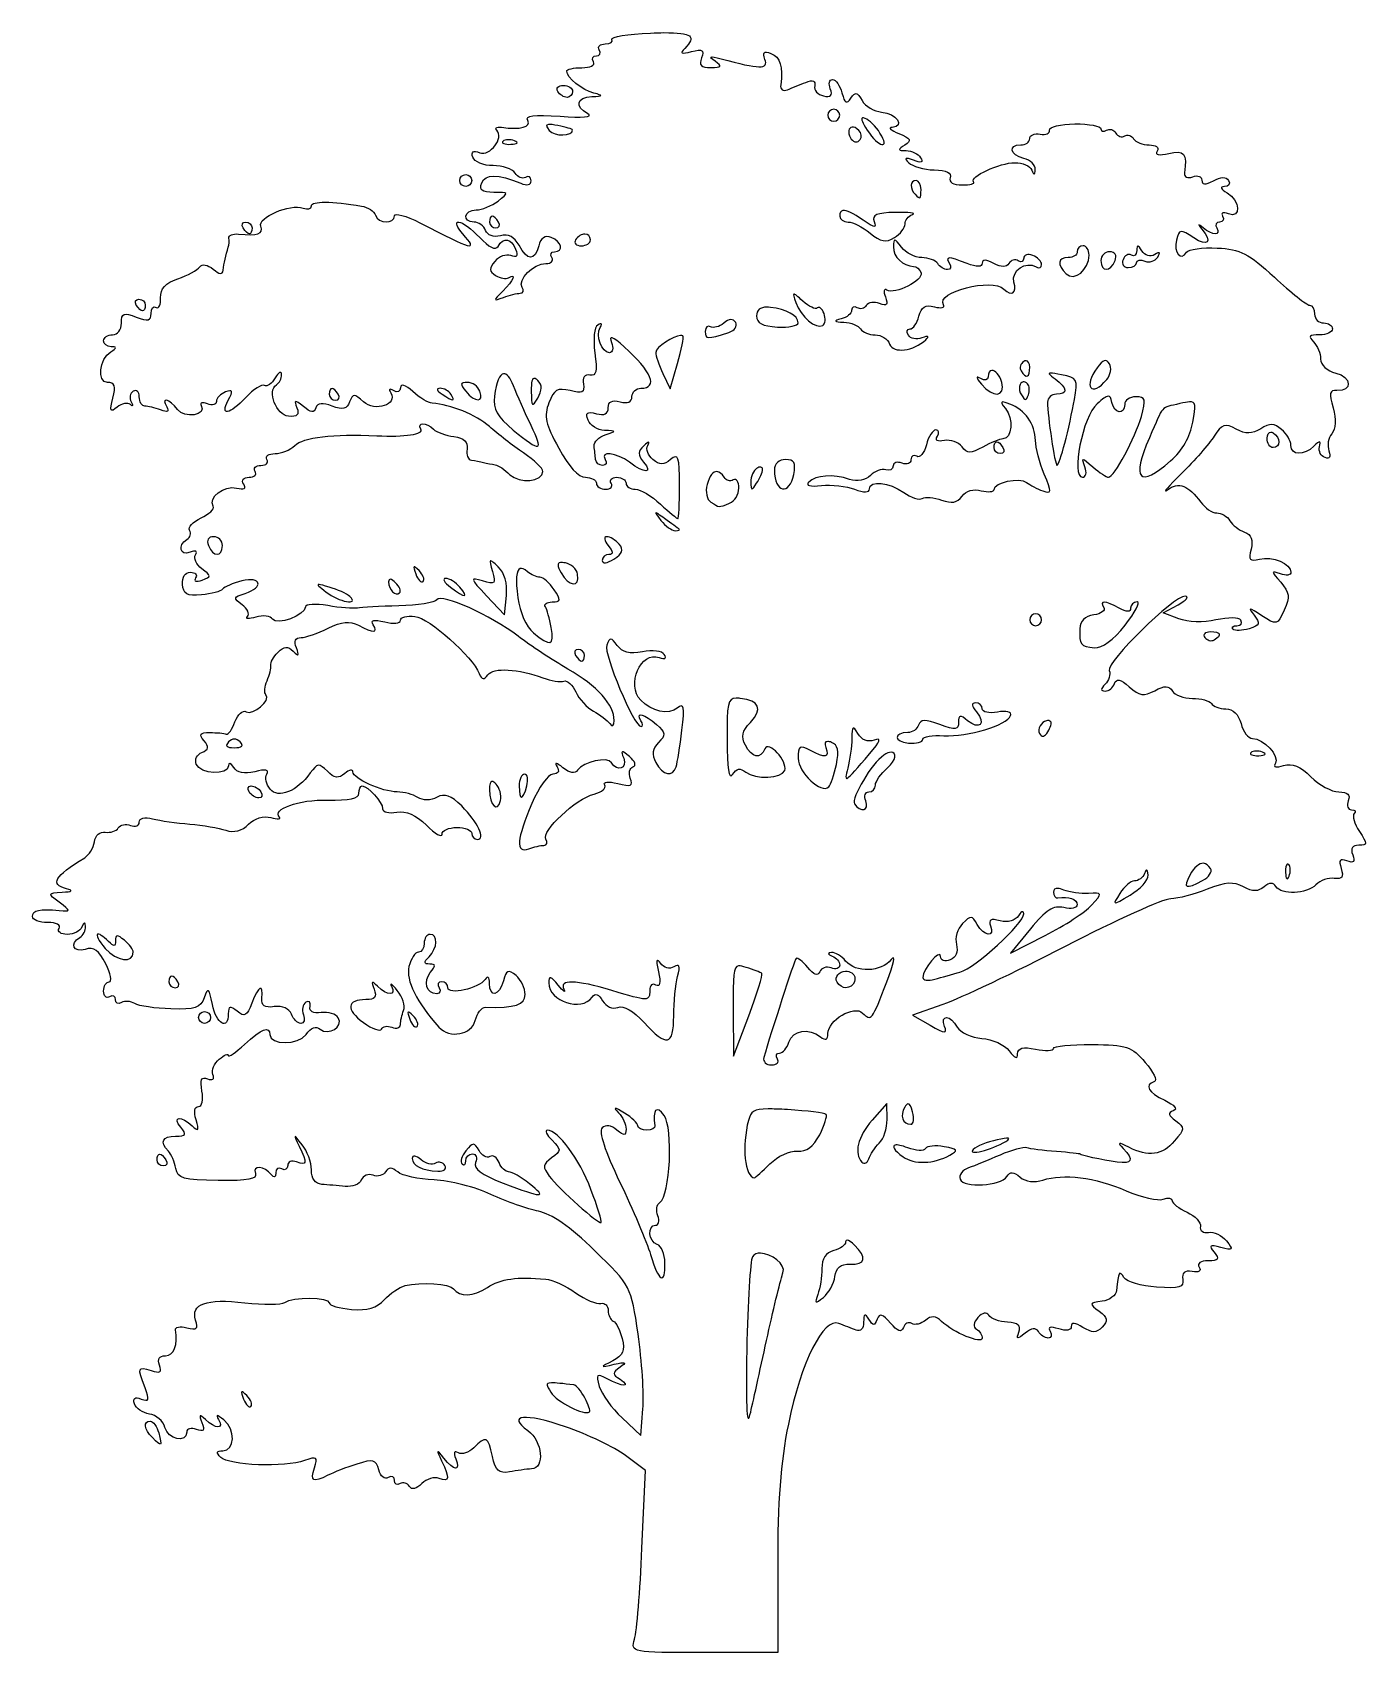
# Model space of a CAD drawing. Header units: centimetres. Extents: x -10.8 to 10.8, y -13.1 to 13.1.
import ezdxf

# ---------------------------------------------------------------- set-up
doc = ezdxf.new("R2010")
doc.units = ezdxf.units.CM
doc.header["$MEASUREMENT"] = 0
doc.layers.add('Layer 1', color=7, linetype='Continuous')

msp = doc.modelspace()

# ---------------------------------------------------------------- linework, layer by layer
at = {"layer": 'Layer 1'}
for points, knots in [([(-0.56748, 13.11908), (-0.63286, 13.1185), (-0.70593, 13.11639), (-0.78669, 13.11312), (-0.78669, 13.11312), (-1.153, 13.09812), (-1.4347, 13.05236), (-1.40874, 13.01092), (-1.40874, 13.01092), (-1.38374, 12.96948), (-1.43181, 12.93583), (-1.51738, 12.93583), (-1.51738, 12.93583), (-1.60295, 12.93583), (-1.64621, 12.89257), (-1.61352, 12.83969), (-1.61352, 12.83969), (-1.58083, 12.78681), (-1.60198, 12.74355), (-1.6614, 12.74355), (-1.6614, 12.74355), (-1.72053, 12.74355), (-1.74216, 12.70029), (-1.70947, 12.64741), (-1.70947, 12.64741), (-1.67572, 12.5929), (-1.7562, 12.55127), (-1.8957, 12.55127), (-1.8957, 12.55127), (-2.03107, 12.55127), (-2.14212, 12.52743), (-2.14212, 12.49714), (-2.14212, 12.49714), (-2.14212, 12.39398), (-1.88917, 12.18698), (-1.70342, 12.13968), (-1.70342, 12.13968), (-1.54238, 12.09863), (-1.54526, 12.09228), (-1.73351, 12.08257), (-1.73351, 12.08257), (-1.9831, 12.06969), (-2.01656, 11.92759), (-1.79956, 11.80616), (-1.79956, 11.80616), (-1.70851, 11.7552), (-1.8834, 11.7378), (-2.2472, 11.76405), (-2.2472, 11.76405), (-2.67417, 11.79501), (-2.82118, 11.77597), (-2.77301, 11.698), (-2.77301, 11.698), (-2.70725, 11.59157), (-2.89348, 11.54321), (-3.1997, 11.58686), (-3.1997, 11.58686), (-3.27902, 11.59811), (-3.31257, 11.57715), (-3.27479, 11.53879), (-3.27479, 11.53879), (-3.15288, 11.41486), (-3.38391, 11.11105), (-3.5512, 11.17518), (-3.5512, 11.17518), (-3.65782, 11.21614), (-3.6932, 11.19258), (-3.66234, 11.10009), (-3.66234, 11.10009), (-3.63744, 11.02519), (-3.49024, 10.9651), (-3.33487, 10.96491), (-3.33487, 10.96491), (-3.18056, 10.96472), (-3.02019, 10.91193), (-2.97731, 10.84473), (-2.97731, 10.84473), (-2.93443, 10.77753), (-2.85867, 10.74493), (-2.80906, 10.7756), (-2.80906, 10.7756), (-2.75945, 10.80627), (-2.71897, 10.7832), (-2.71897, 10.72157), (-2.71897, 10.72157), (-2.71897, 10.65196), (-2.78271, 10.63552), (-2.88722, 10.67946), (-2.88722, 10.67946), (-3.2568, 10.83483), (-3.46024, 10.83646), (-3.51811, 10.68552), (-3.51811, 10.68552), (-3.56262, 10.56938), (-3.51705, 10.53227), (-3.32284, 10.53227), (-3.32284, 10.53227), (-3.07739, 10.53227), (-3.0746, 10.5266), (-3.25371, 10.39104), (-3.25371, 10.39104), (-3.35639, 10.31345), (-3.5157, 10.24856), (-3.60829, 10.24682), (-3.60829, 10.24682), (-3.80606, 10.24326), (-3.83846, 10.05155), (-3.64127, 10.05155), (-3.64127, 10.05155), (-3.56762, 10.05155), (-3.48388, 9.99156), (-3.45504, 9.91637), (-3.45504, 9.91637), (-3.42379, 9.83503), (-3.32755, 9.79965), (-3.21468, 9.82917), (-3.21468, 9.82917), (-3.08691, 9.86263), (-2.98672, 9.81138), (-2.91423, 9.67601), (-2.91423, 9.67601), (-2.77848, 9.42229), (-2.6607, 9.41863), (-2.59571, 9.66697), (-2.59571, 9.66697), (-2.56216, 9.79551), (-2.49361, 9.84137), (-2.3914, 9.80215), (-2.3914, 9.80215), (-2.21969, 9.73629), (-2.18335, 9.57083), (-2.34035, 9.57083), (-2.34035, 9.57083), (-2.3964, 9.57083), (-2.41515, 9.52757), (-2.38246, 9.47469), (-2.38246, 9.47469), (-2.34977, 9.42181), (-2.39236, 9.37855), (-2.4786, 9.37855), (-2.4786, 9.37855), (-2.68137, 9.37855), (-2.94057, 9.11925), (-2.86317, 8.99398), (-2.86317, 8.99398), (-2.83019, 8.94072), (-2.84452, 8.89784), (-2.89615, 8.89784), (-2.89615, 8.89784), (-2.94788, 8.89784), (-3.06969, 8.86842), (-3.1666, 8.83169), (-3.1666, 8.83169), (-3.33437, 8.76814), (-3.33591, 8.77218), (-3.17564, 8.93389), (-3.17564, 8.93389), (-3.00181, 9.10926), (-2.94759, 9.23357), (-3.08248, 9.15021), (-3.08248, 9.15021), (-3.12469, 9.12416), (-3.21939, 9.14088), (-3.29275, 9.18626), (-3.29275, 9.18626), (-3.40082, 9.25298), (-3.40274, 9.29654), (-3.30477, 9.4146), (-3.30477, 9.4146), (-3.23824, 9.49478), (-3.12248, 9.53689), (-3.04643, 9.50776), (-3.04643, 9.50776), (-2.94971, 9.47065), (-2.92673, 9.50151), (-2.96827, 9.60986), (-2.96827, 9.60986), (-3.0373, 9.78965), (-3.15979, 9.81003), (-3.25372, 9.65793), (-3.25372, 9.65793), (-3.29612, 9.58938), (-3.4014, 9.64062), (-3.55119, 9.80215), (-3.55119, 9.80215), (-3.67896, 9.93992), (-3.83174, 10.05155), (-3.89067, 10.05155), (-3.89067, 10.05155), (-3.9496, 10.05155), (-3.92028, 9.96502), (-3.82462, 9.85926), (-3.82462, 9.85926), (-3.5609, 9.56785), (-3.66598, 9.5964), (-4.52166, 10.03953), (-4.52166, 10.03953), (-4.74635, 10.15586), (-4.93027, 10.20509), (-4.93027, 10.15067), (-4.93027, 10.15067), (-4.93027, 10.01443), (-5.19361, 10.02453), (-5.23966, 10.16269), (-5.23966, 10.16269), (-5.26023, 10.22422), (-5.36215, 10.29181), (-5.46502, 10.30989), (-5.46502, 10.30989), (-5.93958, 10.39353), (-6.27628, 10.39411), (-6.27628, 10.31297), (-6.27628, 10.31297), (-6.27628, 10.26403), (-6.33599, 10.24788), (-6.41146, 10.27692), (-6.41146, 10.27692), (-6.61692, 10.35566), (-7.15148, 10.12588), (-7.09648, 9.98243), (-7.09648, 9.98243), (-7.04879, 9.85831), (-7.14888, 9.82466), (-7.45702, 9.85629), (-7.45702, 9.85629), (-7.55076, 9.8659), (-7.62066, 9.83629), (-7.61325, 9.79312), (-7.61325, 9.79312), (-7.60584, 9.74995), (-7.6094, 9.68255), (-7.62229, 9.64294), (-7.62229, 9.64294), (-7.66296, 9.51747), (-7.69401, 9.38181), (-7.70642, 9.27038), (-7.70642, 9.27038), (-7.71459, 9.19673), (-7.76516, 9.2026), (-7.86861, 9.28836), (-7.86861, 9.28836), (-7.95975, 9.36402), (-8.04599, 9.37931), (-8.08493, 9.32441), (-8.08493, 9.32441), (-8.1206, 9.27432), (-8.28087, 9.18664), (-8.43951, 9.13212), (-8.43951, 9.13212), (-8.64458, 9.06174), (-8.724, 8.97319), (-8.7189, 8.82571), (-8.7189, 8.82571), (-8.71496, 8.71159), (-8.74745, 8.64256), (-8.79101, 8.66948), (-8.79101, 8.66948), (-8.83457, 8.6964), (-8.87216, 8.65141), (-8.87216, 8.57036), (-8.87216, 8.57036), (-8.87216, 8.45268), (-8.92081, 8.44037), (-9.11252, 8.51325), (-9.11252, 8.51325), (-9.31856, 8.59161), (-9.35288, 8.5769), (-9.35288, 8.41413), (-9.35288, 8.41413), (-9.35288, 8.30895), (-9.41758, 8.22434), (-9.4971, 8.22434), (-9.4971, 8.22434), (-9.57642, 8.22434), (-9.64132, 8.18108), (-9.64132, 8.1282), (-9.64132, 8.1282), (-9.64132, 8.07532), (-9.58719, 8.03302), (-9.52114, 8.03206), (-9.52114, 8.03206), (-9.42673, 8.0311), (-9.42798, 8.01283), (-9.52412, 7.9513), (-9.52412, 7.9513), (-9.71468, 7.83016), (-9.75563, 7.4552), (-9.57815, 7.4552), (-9.57815, 7.4552), (-9.46451, 7.4552), (-9.44191, 7.39655), (-9.49104, 7.20042), (-9.49104, 7.20042), (-9.54469, 6.98698), (-9.53421, 6.96006), (-9.42191, 7.05332), (-9.42191, 7.05332), (-9.34769, 7.11485), (-9.25193, 7.13408), (-9.20866, 7.09466), (-9.20866, 7.09466), (-9.1654, 7.0562), (-9.1578, 7.07447), (-9.19357, 7.13696), (-9.19357, 7.13696), (-9.22943, 7.19945), (-9.21434, 7.27829), (-9.16059, 7.31098), (-9.16059, 7.31098), (-9.10685, 7.34463), (-9.06445, 7.30329), (-9.06445, 7.22157), (-9.06445, 7.22157), (-9.06445, 7.13889), (-9.02282, 7.07062), (-8.97427, 7.07062), (-8.97427, 7.07062), (-8.92572, 7.07062), (-8.81121, 7.0437), (-8.71891, 7.00813), (-8.71891, 7.00813), (-8.6045, 6.9639), (-8.57239, 6.97929), (-8.61979, 7.0562), (-8.61979, 7.0562), (-8.72363, 7.22445), (-8.57181, 7.18984), (-8.44548, 7.01678), (-8.44548, 7.01678), (-8.33203, 6.86199), (-7.96351, 6.92256), (-8.06091, 7.08023), (-8.06091, 7.08023), (-8.08985, 7.12638), (-8.0438, 7.13888), (-7.96179, 7.10715), (-7.96179, 7.10715), (-7.87968, 7.07542), (-7.81459, 7.09369), (-7.81459, 7.14657), (-7.81459, 7.14657), (-7.81459, 7.19945), (-7.74787, 7.26867), (-7.6673, 7.29944), (-7.6673, 7.29944), (-7.54789, 7.34559), (-7.53924, 7.31963), (-7.6223, 7.16388), (-7.6223, 7.16388), (-7.76363, 6.90045), (-7.60461, 6.92737), (-7.33685, 7.21195), (-7.33685, 7.21195), (-7.21417, 7.34271), (-7.07832, 7.4302), (-7.0364, 7.40424), (-7.0364, 7.40424), (-6.99448, 7.37828), (-6.91661, 7.43404), (-6.86209, 7.5273), (-6.86209, 7.5273), (-6.80758, 7.62152), (-6.76162, 7.6446), (-6.75999, 7.5821), (-6.75999, 7.5821), (-6.75836, 7.51865), (-6.79527, 7.44461), (-6.84114, 7.41673), (-6.84114, 7.41673), (-6.99833, 7.31962), (-6.84575, 6.92063), (-6.64578, 6.90621), (-6.64578, 6.90621), (-6.50628, 6.89563), (-6.4684, 6.93121), (-6.5106, 7.04081), (-6.5106, 7.04081), (-6.56146, 7.17349), (-6.54627, 7.1783), (-6.40542, 7.06196), (-6.40542, 7.06196), (-6.28476, 6.96197), (-6.23313, 6.95812), (-6.20419, 7.04369), (-6.20419, 7.04369), (-6.17727, 7.12349), (-6.09593, 7.13022), (-5.9398, 7.07061), (-5.9398, 7.07061), (-5.7677, 7.00523), (-5.70175, 7.02158), (-5.65733, 7.13695), (-5.65733, 7.13695), (-5.60445, 7.2754), (-5.58301, 7.27636), (-5.43197, 7.13983), (-5.43197, 7.13983), (-5.24661, 6.97254), (-4.8729, 7.09464), (-4.99038, 7.28405), (-4.99038, 7.28405), (-5.02932, 7.3475), (-5.01182, 7.36193), (-4.94529, 7.32058), (-4.94529, 7.32058), (-4.88424, 7.28308), (-4.83415, 7.30424), (-4.83415, 7.36865), (-4.83415, 7.36865), (-4.83415, 7.43883), (-4.75464, 7.41576), (-4.63283, 7.3052), (-4.63283, 7.3052), (-4.52226, 7.20521), (-4.3817, 7.11964), (-4.32036, 7.1158), (-4.32036, 7.1158), (-4.02395, 7.09946), (-3.60861, 6.92928), (-3.392, 6.73796), (-3.392, 6.73796), (-3.2598, 6.62066), (-3.01098, 6.42838), (-2.83917, 6.31108), (-2.83917, 6.31108), (-2.66727, 6.19282), (-2.5267, 6.05918), (-2.5267, 6.01303), (-2.5267, 6.01303), (-2.5267, 5.8467), (-2.91031, 5.80824), (-3.06145, 5.95919), (-3.06145, 5.95919), (-3.14442, 6.04187), (-3.25268, 6.11494), (-3.30181, 6.12167), (-3.30181, 6.12167), (-3.35094, 6.1284), (-3.43526, 6.14474), (-3.48814, 6.15724), (-3.48814, 6.15724), (-3.54102, 6.1707), (-3.62822, 6.18704), (-3.68341, 6.19377), (-3.68341, 6.19377), (-3.7386, 6.2005), (-3.771, 6.28126), (-3.75552, 6.37356), (-3.75552, 6.37356), (-3.73591, 6.49086), (-3.80205, 6.55335), (-3.96886, 6.57546), (-3.96886, 6.57546), (-4.10106, 6.59277), (-4.24912, 6.64757), (-4.29931, 6.69564), (-4.29931, 6.69564), (-4.41574, 6.80813), (-4.57236, 6.81005), (-4.50362, 6.69852), (-4.50362, 6.69852), (-4.45189, 6.61488), (-4.76119, 6.56776), (-5.21874, 6.58988), (-5.21874, 6.58988), (-5.92607, 6.62545), (-6.41005, 6.56777), (-6.54667, 6.43124), (-6.54667, 6.43124), (-6.61714, 6.36106), (-6.76001, 6.30145), (-6.86519, 6.30145), (-6.86519, 6.30145), (-6.97027, 6.30145), (-7.03008, 6.25819), (-6.99739, 6.20531), (-6.99739, 6.20531), (-6.9647, 6.15243), (-7.00797, 6.10917), (-7.09353, 6.10917), (-7.09353, 6.10917), (-7.17909, 6.10917), (-7.22236, 6.06591), (-7.18967, 6.01303), (-7.18967, 6.01303), (-7.15698, 5.96015), (-7.20025, 5.91689), (-7.28581, 5.91689), (-7.28581, 5.91689), (-7.37907, 5.91689), (-7.41416, 5.87266), (-7.37292, 5.80632), (-7.37292, 5.80632), (-7.32687, 5.73133), (-7.36552, 5.71018), (-7.49012, 5.74287), (-7.49012, 5.74287), (-7.68654, 5.79479), (-7.95363, 5.58616), (-7.86864, 5.44867), (-7.86864, 5.44867), (-7.84114, 5.40444), (-7.93046, 5.31984), (-8.06391, 5.25927), (-8.06391, 5.25927), (-8.19745, 5.1987), (-8.28052, 5.10736), (-8.25024, 5.05833), (-8.25024, 5.05833), (-8.21996, 5.0093), (-8.23851, 4.94392), (-8.29225, 4.91123), (-8.29225, 4.91123), (-8.44829, 4.81412), (-8.4056, 4.64011), (-8.2412, 4.70356), (-8.2412, 4.70356), (-8.15054, 4.73817), (-8.11602, 4.72279), (-8.15409, 4.66126), (-8.15409, 4.66126), (-8.18861, 4.6055), (-8.14399, 4.50358), (-8.05189, 4.43628), (-8.05189, 4.43628), (-7.89575, 4.32187), (-7.89402, 4.31129), (-8.04593, 4.25265), (-8.04593, 4.25265), (-8.14207, 4.21612), (-8.18582, 4.22958), (-8.15111, 4.2863), (-8.15111, 4.2863), (-8.11881, 4.33822), (-8.15601, 4.3786), (-8.23524, 4.3786), (-8.23524, 4.3786), (-8.3211, 4.3786), (-8.3733, 4.30169), (-8.36436, 4.18343), (-8.36436, 4.18343), (-8.35244, 4.02479), (-8.29302, 3.99114), (-8.05795, 4.01229), (-8.05795, 4.01229), (-7.89758, 4.02767), (-7.74241, 4.06901), (-7.71539, 4.10555), (-7.71539, 4.10555), (-7.68847, 4.14208), (-7.54781, 4.20169), (-7.40292, 4.23823), (-7.40292, 4.23823), (-7.08622, 4.31707), (-7.04027, 4.13536), (-7.35187, 4.03633), (-7.35187, 4.03633), (-7.54329, 3.97576), (-7.54627, 3.96038), (-7.39994, 3.85366), (-7.39994, 3.85366), (-7.31158, 3.78828), (-7.27101, 3.70175), (-7.30985, 3.66137), (-7.30985, 3.66137), (-7.34869, 3.62003), (-7.28918, 3.61714), (-7.17458, 3.65176), (-7.17458, 3.65176), (-7.06007, 3.68733), (-6.93701, 3.67195), (-6.90422, 3.61907), (-6.90422, 3.61907), (-6.83682, 3.50947), (-6.37245, 3.68252), (-6.37245, 3.81713), (-6.37245, 3.81713), (-6.37245, 3.86136), (-6.21016, 3.87193), (-6.01191, 3.83828), (-6.01191, 3.83828), (-5.81357, 3.80463), (-5.59724, 3.78732), (-5.53119, 3.79886), (-5.53119, 3.79886), (-5.46504, 3.81136), (-5.16219, 3.82674), (-4.85819, 3.83539), (-4.85819, 3.83539), (-4.55409, 3.84308), (-4.27816, 3.88635), (-4.24527, 3.93153), (-4.24527, 3.93153), (-4.16605, 4.04017), (-3.37027, 3.6854), (-2.92628, 3.34217), (-2.92628, 3.34217), (-2.73217, 3.19219), (-2.3698, 2.95375), (-2.12108, 2.8105), (-2.12108, 2.8105), (-1.6495, 2.54034), (-1.37029, 2.22883), (-1.37318, 1.97886), (-1.37318, 1.97886), (-1.37414, 1.89233), (-1.40395, 1.87118), (-1.44529, 1.92694), (-1.44529, 1.92694), (-1.48375, 1.97982), (-1.60393, 2.07116), (-1.70949, 2.12884), (-1.70949, 2.12884), (-1.81525, 2.18556), (-1.94264, 2.32593), (-1.99484, 2.44131), (-1.99484, 2.44131), (-2.04714, 2.55572), (-2.13367, 2.63456), (-2.18713, 2.61533), (-2.18713, 2.61533), (-2.24068, 2.5961), (-2.39451, 2.62014), (-2.52671, 2.66917), (-2.52671, 2.66917), (-2.92484, 2.81819), (-3.33153, 2.84031), (-3.41902, 2.71724), (-3.41902, 2.71724), (-3.48142, 2.62975), (-3.51584, 2.63456), (-3.55718, 2.73839), (-3.55718, 2.73839), (-3.66601, 3.01336), (-4.37104, 3.63926), (-4.59976, 3.66425), (-4.59976, 3.66425), (-4.72859, 3.67771), (-4.83416, 3.64983), (-4.83416, 3.6008), (-4.83416, 3.6008), (-4.83416, 3.55177), (-4.94944, 3.53831), (-5.08952, 3.57388), (-5.08952, 3.57388), (-5.26873, 3.61907), (-5.32373, 3.60657), (-5.27575, 3.52869), (-5.27575, 3.52869), (-5.19095, 3.3912), (-5.27046, 3.38832), (-5.51611, 3.52004), (-5.51611, 3.52004), (-5.65773, 3.59599), (-5.78204, 3.58349), (-6.00587, 3.47197), (-6.00587, 3.47197), (-6.17066, 3.38929), (-6.36766, 3.32102), (-6.44457, 3.32102), (-6.44457, 3.32102), (-6.53793, 3.32102), (-6.56244, 3.26526), (-6.51966, 3.15277), (-6.51966, 3.15277), (-6.47015, 3.02298), (-6.48188, 3.01144), (-6.57071, 3.09893), (-6.57071, 3.09893), (-6.65935, 3.18738), (-6.71762, 3.18354), (-6.82011, 3.08066), (-6.82011, 3.08066), (-6.89318, 3.00759), (-6.94365, 2.91337), (-6.93423, 2.87107), (-6.93423, 2.87107), (-6.9249, 2.82877), (-6.95298, 2.71628), (-6.99432, 2.6211), (-6.99432, 2.6211), (-7.03576, 2.52688), (-7.04287, 2.42401), (-7.01239, 2.39324), (-7.01239, 2.39324), (-6.92557, 2.30671), (-7.22448, 2.05193), (-7.33389, 2.11923), (-7.33389, 2.11923), (-7.38763, 2.15288), (-7.46888, 2.07981), (-7.51416, 1.95771), (-7.51416, 1.95771), (-7.55935, 1.83465), (-7.62174, 1.74619), (-7.6553, 1.75869), (-7.6553, 1.75869), (-7.68895, 1.77215), (-7.81048, 1.78273), (-7.92277, 1.78273), (-7.92277, 1.78273), (-8.08554, 1.78273), (-8.1039, 1.75677), (-8.01584, 1.65101), (-8.01584, 1.65101), (-7.93085, 1.54814), (-7.93719, 1.50487), (-8.04891, 1.46161), (-8.04891, 1.46161), (-8.12871, 1.43084), (-8.17072, 1.34431), (-8.14207, 1.26932), (-8.14207, 1.26932), (-8.08044, 1.10876), (-7.62145, 1.08569), (-7.61924, 1.2424), (-7.61924, 1.2424), (-7.61847, 1.30393), (-7.58328, 1.29432), (-7.53511, 1.21836), (-7.53511, 1.21836), (-7.47839, 1.12895), (-7.36686, 1.10587), (-7.19265, 1.14914), (-7.19265, 1.14914), (-7.01776, 1.19337), (-6.95383, 1.18087), (-6.99738, 1.10972), (-6.99738, 1.10972), (-7.03276, 1.053), (-7.00921, 0.94243), (-6.94623, 0.86648), (-6.94623, 0.86648), (-6.8124, 0.70592), (-6.5058, 0.82995), (-6.29428, 1.12799), (-6.29428, 1.12799), (-6.18054, 1.28855), (-6.1516, 1.28855), (-6.01787, 1.15491), (-6.01787, 1.15491), (-5.90356, 1.0405), (-5.83875, 1.03377), (-5.7355, 1.11934), (-5.7355, 1.11934), (-5.66176, 1.17991), (-5.60369, 1.19241), (-5.6033, 1.14626), (-5.6033, 1.14626), (-5.60224, 1.03473), (-5.13316, 0.82322), (-4.8852, 0.82129), (-4.8852, 0.82129), (-4.77675, 0.82129), (-4.62821, 0.77995), (-4.55168, 0.73188), (-4.55168, 0.73188), (-4.46717, 0.67804), (-4.34459, 0.67996), (-4.24219, 0.73476), (-4.24219, 0.73476), (-4.11538, 0.80206), (-4.01702, 0.76745), (-3.84262, 0.59343), (-3.84262, 0.59343), (-3.57919, 0.33), (-3.4491, 0.05214), (-3.58726, 0.05214), (-3.58726, 0.05214), (-3.6385, 0.05214), (-3.68042, 0.0954), (-3.68042, 0.14828), (-3.68042, 0.14828), (-3.68042, 0.20116), (-3.78858, 0.24442), (-3.92078, 0.24442), (-3.92078, 0.24442), (-4.05298, 0.24442), (-4.16114, 0.19635), (-4.16114, 0.13674), (-4.16114, 0.13674), (-4.16114, 0.07617), (-4.2743, 0.14155), (-4.41352, 0.28096), (-4.41352, 0.28096), (-4.58581, 0.45306), (-4.73916, 0.5194), (-4.89424, 0.49151), (-4.89424, 0.49151), (-5.01942, 0.46844), (-5.12258, 0.49536), (-5.12258, 0.54823), (-5.12258, 0.54823), (-5.12258, 0.6511), (-5.3614, 0.91742), (-5.45303, 0.91742), (-5.45303, 0.91742), (-5.48322, 0.91742), (-5.50716, 0.86358), (-5.50716, 0.79724), (-5.50716, 0.79724), (-5.50706, 0.71552), (-5.66551, 0.68091), (-6.01191, 0.68956), (-6.01191, 0.68956), (-6.47984, 0.7011), (-6.92479, 0.5415), (-6.79308, 0.40978), (-6.79308, 0.40978), (-6.76174, 0.37901), (-6.82519, 0.37901), (-6.93422, 0.4069), (-6.93422, 0.4069), (-7.05113, 0.43767), (-7.19929, 0.39152), (-7.29476, 0.29633), (-7.29476, 0.29633), (-7.40071, 0.18961), (-7.52925, 0.15692), (-7.66136, 0.20019), (-7.66136, 0.20019), (-7.77241, 0.23576), (-8.03574, 0.28095), (-8.24726, 0.29922), (-8.24726, 0.29922), (-8.45878, 0.31749), (-8.72913, 0.35594), (-8.84816, 0.38575), (-8.84816, 0.38575), (-8.97642, 0.41844), (-9.06448, 0.39633), (-9.06448, 0.33191), (-9.06448, 0.33191), (-9.06448, 0.2723), (-9.12803, 0.24827), (-9.20562, 0.27807), (-9.20562, 0.27807), (-9.2833, 0.30787), (-9.37185, 0.29057), (-9.40396, 0.23865), (-9.40396, 0.23865), (-9.43607, 0.18673), (-9.53173, 0.15501), (-9.61423, 0.16943), (-9.61423, 0.16943), (-9.70009, 0.18481), (-9.77517, 0.11751), (-9.79152, 0.01368), (-9.79152, 0.01368), (-9.80729, -0.08727), (-9.87815, -0.20168), (-9.94775, -0.24495), (-9.94775, -0.24495), (-10.44343, -0.55069), (-10.5155, -0.67471), (-10.24224, -0.74682), (-10.24224, -0.74682), (-10.12629, -0.77662), (-10.14869, -0.79393), (-10.31431, -0.80354), (-10.31431, -0.80354), (-10.55033, -0.81796), (-10.5512, -0.81988), (-10.36238, -0.96602), (-10.36238, -0.96602), (-10.17013, -1.11504), (-10.17013, -1.11697), (-10.36238, -1.09774), (-10.36238, -1.09774), (-10.67432, -1.06794), (-10.79503, -1.09486), (-10.79503, -1.19773), (-10.79503, -1.19773), (-10.79503, -1.25061), (-10.68398, -1.29387), (-10.54866, -1.29387), (-10.54866, -1.29387), (-10.40913, -1.29387), (-10.32868, -1.33521), (-10.36238, -1.39001), (-10.36238, -1.39001), (-10.39507, -1.44289), (-10.33466, -1.48615), (-10.23022, -1.48615), (-10.23022, -1.48615), (-10.12571, -1.48615), (-10.01947, -1.43135), (-9.99284, -1.36597), (-9.99284, -1.36597), (-9.95784, -1.27848), (-9.94121, -1.27656), (-9.93573, -1.35924), (-9.93573, -1.35924), (-9.9316, -1.42269), (-9.97303, -1.50153), (-10.02591, -1.53422), (-10.02591, -1.53422), (-10.1957, -1.63902), (-10.1285, -1.789), (-9.93871, -1.72939), (-9.93871, -1.72939), (-9.80084, -1.68516), (-9.71777, -1.74381), (-9.60826, -1.96302), (-9.60826, -1.96302), (-9.52808, -2.12358), (-9.50231, -2.2553), (-9.55115, -2.2553), (-9.55115, -2.2553), (-9.59999, -2.2553), (-9.64133, -2.3226), (-9.64133, -2.40528), (-9.64133, -2.40528), (-9.64133, -2.48796), (-9.59807, -2.52834), (-9.54519, -2.49565), (-9.54519, -2.49565), (-9.49231, -2.46296), (-9.44905, -2.48411), (-9.44905, -2.54372), (-9.44905, -2.54372), (-9.44905, -2.60237), (-9.40579, -2.62448), (-9.35291, -2.59179), (-9.35291, -2.59179), (-9.30003, -2.5591), (-9.20264, -2.56583), (-9.13659, -2.60621), (-9.13659, -2.60621), (-9.07044, -2.64755), (-8.80624, -2.68601), (-8.55069, -2.6937), (-8.55069, -2.6937), (-8.16323, -2.70524), (-8.07353, -2.67736), (-8.01286, -2.51295), (-8.01286, -2.51295), (-7.94902, -2.34085), (-7.93441, -2.35239), (-7.88066, -2.62159), (-7.88066, -2.62159), (-7.81778, -2.93598), (-7.62232, -3.04943), (-7.62232, -2.77157), (-7.62232, -2.77157), (-7.62232, -2.64466), (-7.59415, -2.63601), (-7.4781, -2.73215), (-7.4781, -2.73215), (-7.35984, -2.83022), (-7.31975, -2.8081), (-7.24072, -2.60043), (-7.24072, -2.60043), (-7.13073, -2.31104), (-7.0592, -2.27643), (-7.07843, -2.51967), (-7.07843, -2.51967), (-7.08814, -2.64177), (-7.03488, -2.67927), (-6.8772, -2.65716), (-6.8772, -2.65716), (-6.7476, -2.63985), (-6.63521, -2.68793), (-6.60079, -2.77734), (-6.60079, -2.77734), (-6.56906, -2.86002), (-6.50042, -2.92829), (-6.44754, -2.92829), (-6.44754, -2.92829), (-6.39466, -2.92829), (-6.37572, -2.86387), (-6.40543, -2.78696), (-6.40543, -2.78696), (-6.43523, -2.70908), (-6.41831, -2.61775), (-6.3664, -2.58506), (-6.3664, -2.58506), (-6.31458, -2.55333), (-6.28276, -2.5841), (-6.29727, -2.65428), (-6.29727, -2.65428), (-6.3141, -2.73504), (-6.24901, -2.77158), (-6.117, -2.75331), (-6.117, -2.75331), (-6.00278, -2.73793), (-5.87856, -2.77638), (-5.84059, -2.83792), (-5.84059, -2.83792), (-5.75156, -2.98214), (-5.99778, -3.135), (-6.13508, -3.02059), (-6.13508, -3.02059), (-6.20171, -2.96579), (-6.28401, -2.99752), (-6.36342, -3.10808), (-6.36342, -3.10808), (-6.48966, -3.28306), (-6.94932, -3.28306), (-6.94932, -3.10808), (-6.94932, -3.10808), (-6.94932, -2.96098), (-7.08527, -3.01482), (-7.35793, -3.26768), (-7.35793, -3.26768), (-7.50282, -3.40132), (-7.62232, -3.48304), (-7.62232, -3.44747), (-7.62232, -3.44747), (-7.62232, -3.41286), (-7.68779, -3.43978), (-7.76952, -3.50804), (-7.76952, -3.50804), (-7.85124, -3.57534), (-7.89778, -3.68591), (-7.87162, -3.75417), (-7.87162, -3.75417), (-7.84239, -3.83012), (-7.87604, -3.85801), (-7.95882, -3.82628), (-7.95882, -3.82628), (-8.05871, -3.78782), (-8.08246, -3.83974), (-8.04891, -4.02434), (-8.04891, -4.02434), (-8.02305, -4.16759), (-8.04603, -4.27431), (-8.10602, -4.27431), (-8.10602, -4.27431), (-8.16967, -4.27431), (-8.18486, -4.35795), (-8.14505, -4.49063), (-8.14505, -4.49063), (-8.09179, -4.66657), (-8.10525, -4.68388), (-8.20812, -4.58677), (-8.20812, -4.58677), (-8.38618, -4.4166), (-8.53587, -4.43679), (-8.39147, -4.61081), (-8.39147, -4.61081), (-8.29148, -4.73099), (-8.30504, -4.75503), (-8.4756, -4.75503), (-8.4756, -4.75503), (-8.69154, -4.75503), (-8.73644, -4.84637), (-8.5927, -4.99827), (-8.5927, -4.99827), (-8.54501, -5.04826), (-8.49098, -5.17517), (-8.47252, -5.27709), (-8.47252, -5.27709), (-8.44348, -5.43861), (-8.35205, -5.46457), (-7.7875, -5.47226), (-7.7875, -5.47226), (-7.29592, -5.47995), (-7.14805, -5.45111), (-7.18362, -5.35881), (-7.18362, -5.35881), (-7.23765, -5.21748), (-7.03152, -5.23478), (-6.92528, -5.37996), (-6.92528, -5.37996), (-6.88211, -5.43861), (-6.85404, -5.42611), (-6.85317, -5.34919), (-6.85317, -5.34919), (-6.8523, -5.27997), (-6.80991, -5.25112), (-6.75703, -5.28381), (-6.75703, -5.28381), (-6.70415, -5.3165), (-6.66089, -5.29054), (-6.66089, -5.22901), (-6.66089, -5.22901), (-6.66089, -5.16748), (-6.59599, -5.14152), (-6.51667, -5.17229), (-6.51667, -5.17229), (-6.34563, -5.23767), (-6.33919, -5.19729), (-6.47456, -4.91655), (-6.47456, -4.91655), (-6.57253, -4.71369), (-6.5709, -4.71273), (-6.42649, -4.89251), (-6.42649, -4.89251), (-6.34429, -4.99538), (-6.27631, -5.17902), (-6.27631, -5.30112), (-6.27631, -5.30112), (-6.27631, -5.44437), (-6.21612, -5.52802), (-6.10806, -5.53571), (-6.10806, -5.53571), (-6.01547, -5.54244), (-5.84559, -5.55686), (-5.72945, -5.5684), (-5.72945, -5.5684), (-5.61331, -5.5809), (-5.49534, -5.53475), (-5.46804, -5.4636), (-5.46804, -5.4636), (-5.44083, -5.39245), (-5.35478, -5.35976), (-5.27883, -5.38861), (-5.27883, -5.38861), (-5.20278, -5.41745), (-5.11096, -5.39053), (-5.07452, -5.33189), (-5.07452, -5.33189), (-5.02568, -5.25209), (-4.9752, -5.25498), (-4.87916, -5.33477), (-4.87916, -5.33477), (-4.80734, -5.39438), (-4.54131, -5.45207), (-4.2873, -5.4636), (-4.2873, -5.4636), (-4.03338, -5.47514), (-3.6191, -5.57993), (-3.36798, -5.69819), (-3.36798, -5.69819), (-3.11676, -5.81549), (-2.77064, -5.93951), (-2.59883, -5.97124), (-2.59883, -5.97124), (-2.39279, -6.0097), (-2.08235, -6.2241), (-1.69143, -6.60579), (-1.69143, -6.60579), (-1.09822, -7.18361), (-1.09919, -7.18361), (-0.98574, -7.96334), (-0.98574, -7.96334), (-0.92325, -8.39214), (-0.88863, -8.93824), (-0.9069, -9.17379), (-0.9069, -9.17379), (-0.9069, -9.17379), (-0.94055, -9.60355), (-0.94055, -9.60355), (-0.94055, -9.60355), (-0.94055, -9.60355), (-1.2434, -9.318), (-1.2434, -9.318), (-1.2434, -9.318), (-1.41165, -9.16129), (-1.57798, -8.9315), (-1.61355, -8.80748), (-1.61355, -8.80748), (-1.67152, -8.60558), (-1.6597, -8.59308), (-1.48376, -8.6873), (-1.48376, -8.6873), (-1.24148, -8.81709), (-1.08092, -8.8219), (-1.27705, -8.69307), (-1.27705, -8.69307), (-1.40492, -8.60943), (-1.40492, -8.58923), (-1.27705, -8.4979), (-1.27705, -8.4979), (-1.1636, -8.4181), (-1.18475, -8.40753), (-1.37319, -8.44983), (-1.37319, -8.44983), (-1.60874, -8.50367), (-1.60778, -8.50175), (-1.39723, -8.39311), (-1.39723, -8.39311), (-1.22802, -8.30562), (-1.19533, -8.22967), (-1.2434, -8.03257), (-1.2434, -8.03257), (-1.27705, -7.89508), (-1.34339, -7.76721), (-1.38762, -7.74991), (-1.38762, -7.74991), (-1.43281, -7.7326), (-1.46934, -7.65569), (-1.46934, -7.57877), (-1.46934, -7.57877), (-1.46934, -7.50185), (-1.52318, -7.44898), (-1.58952, -7.46436), (-1.58952, -7.46436), (-1.65557, -7.47974), (-1.8394, -7.40187), (-1.99794, -7.29034), (-1.99794, -7.29034), (-2.15638, -7.17977), (-2.3729, -7.08075), (-2.47866, -7.07113), (-2.47866, -7.07113), (-2.94909, -7.0269), (-3.20906, -7.0644), (-3.425, -7.20669), (-3.425, -7.20669), (-3.65796, -7.3586), (-3.87168, -7.36629), (-3.97485, -7.22688), (-3.97485, -7.22688), (-4.03571, -7.14516), (-4.49989, -7.11439), (-4.759, -7.17592), (-4.759, -7.17592), (-4.84957, -7.19803), (-5.00099, -7.30187), (-5.0955, -7.40474), (-5.0955, -7.40474), (-5.2201, -7.5403), (-5.36614, -7.58261), (-5.62737, -7.56049), (-5.62737, -7.56049), (-5.82562, -7.54415), (-5.98791, -7.49607), (-5.98791, -7.45569), (-5.98791, -7.45569), (-5.98791, -7.36051), (-6.58112, -7.35378), (-6.70899, -7.44704), (-6.70899, -7.44704), (-6.76187, -7.48454), (-7.05193, -7.48742), (-7.35488, -7.45281), (-7.35488, -7.45281), (-7.97981, -7.3807), (-8.23488, -7.47108), (-8.15114, -7.73547), (-8.15114, -7.73547), (-8.10586, -7.87776), (-8.13431, -7.89988), (-8.29536, -7.85853), (-8.29536, -7.85853), (-8.40554, -7.82969), (-8.48707, -7.84507), (-8.47861, -7.89122), (-8.47861, -7.89122), (-8.43419, -8.1335), (-8.50342, -8.31233), (-8.6408, -8.31233), (-8.6408, -8.31233), (-8.74156, -8.31233), (-8.77463, -8.36425), (-8.73694, -8.46231), (-8.73694, -8.46231), (-8.69262, -8.57768), (-8.72502, -8.59883), (-8.87221, -8.55268), (-8.87221, -8.55268), (-9.09142, -8.4825), (-9.09699, -8.49788), (-8.97133, -8.82861), (-8.97133, -8.82861), (-8.89413, -9.03147), (-8.90595, -9.06128), (-9.0344, -9.01224), (-9.0344, -9.01224), (-9.13833, -8.97186), (-9.17294, -8.99782), (-9.14256, -9.09012), (-9.14256, -9.09012), (-9.11804, -9.16415), (-9.00863, -9.23914), (-8.89922, -9.25549), (-8.89922, -9.25549), (-8.78981, -9.27184), (-8.67674, -9.36894), (-8.64982, -9.47181), (-8.64982, -9.47181), (-8.59858, -9.66698), (-8.29534, -9.73428), (-8.29534, -9.54969), (-8.29534, -9.54969), (-8.29534, -9.49104), (-8.22429, -9.47181), (-8.13911, -9.5045), (-8.13911, -9.5045), (-8.02133, -9.54969), (-7.99989, -9.52181), (-8.04893, -9.39393), (-8.04893, -9.39393), (-8.10066, -9.25741), (-8.08893, -9.24875), (-7.99182, -9.34586), (-7.99182, -9.34586), (-7.83501, -9.50065), (-7.68503, -9.50065), (-7.77857, -9.34586), (-7.77857, -9.34586), (-7.83135, -9.25741), (-7.80866, -9.25837), (-7.69444, -9.35163), (-7.69444, -9.35163), (-7.50292, -9.50642), (-7.51331, -9.85062), (-7.70944, -9.85062), (-7.70944, -9.85062), (-7.81558, -9.85062), (-7.82606, -9.87754), (-7.74549, -9.9583), (-7.74549, -9.9583), (-7.61483, -10.08906), (-6.70329, -10.12367), (-6.38746, -10.00926), (-6.38746, -10.00926), (-6.18748, -9.93715), (-6.16854, -9.95061), (-6.22517, -10.12944), (-6.22517, -10.12944), (-6.29574, -10.35153), (-6.25757, -10.37076), (-6.00885, -10.24674), (-6.00885, -10.24674), (-5.91703, -10.20059), (-5.70754, -10.11983), (-5.54015, -10.06695), (-5.54015, -10.06695), (-5.27326, -9.98042), (-5.22932, -9.99292), (-5.18567, -10.15925), (-5.18567, -10.15925), (-5.15827, -10.26405), (-5.08885, -10.32077), (-5.03242, -10.28616), (-5.03242, -10.28616), (-4.97598, -10.25059), (-4.93032, -10.27174), (-4.93032, -10.33135), (-4.93032, -10.33135), (-4.93032, -10.39), (-4.88936, -10.41211), (-4.84014, -10.38231), (-4.84014, -10.38231), (-4.79091, -10.35154), (-4.72342, -10.3727), (-4.68996, -10.4275), (-4.68996, -10.4275), (-4.65121, -10.48999), (-4.57824, -10.47173), (-4.48864, -10.38231), (-4.48864, -10.38231), (-4.41115, -10.30443), (-4.28395, -10.2679), (-4.20617, -10.2977), (-4.20617, -10.2977), (-4.0385, -10.36212), (-4.03013, -10.29578), (-4.16714, -10.01215), (-4.16714, -10.01215), (-4.25925, -9.82179), (-4.25463, -9.81794), (-4.13109, -9.97081), (-4.13109, -9.97081), (-3.95899, -10.18329), (-3.85872, -10.18809), (-3.9388, -9.97946), (-3.9388, -9.97946), (-3.97803, -9.87755), (-3.96361, -9.84197), (-3.89679, -9.88332), (-3.89679, -9.88332), (-3.8392, -9.91889), (-3.72719, -9.88236), (-3.64739, -9.80256), (-3.64739, -9.80256), (-3.44703, -9.60162), (-3.41588, -9.61508), (-3.34396, -9.94293), (-3.34396, -9.94293), (-3.29358, -10.17271), (-3.23772, -10.22367), (-3.07053, -10.1929), (-3.07053, -10.1929), (-2.95554, -10.17079), (-2.79431, -10.14867), (-2.70999, -10.14483), (-2.70999, -10.14483), (-2.49242, -10.13425), (-2.53472, -9.69488), (-2.77008, -9.52278), (-2.77008, -9.52278), (-3.11956, -9.26704), (-2.81536, -9.23723), (-2.16313, -9.46221), (-2.16313, -9.46221), (-1.80692, -9.58527), (-1.36841, -9.79294), (-1.18958, -9.92562), (-1.18958, -9.92562), (-1.18958, -9.92562), (-0.86558, -10.16886), (-0.86558, -10.16886), (-0.86558, -10.16886), (-0.86558, -10.16886), (-0.9223, -11.42738), (-0.9223, -11.42738), (-0.9223, -11.42738), (-0.95307, -12.11961), (-1.00691, -12.78397), (-1.04248, -12.90318), (-1.04248, -12.90318), (-1.1069, -13.11854), (-1.10497, -13.1195), (0.08721, -13.1195), (0.08721, -13.1195), (0.08721, -13.1195), (1.2804, -13.11956), (1.2804, -13.11956), (1.2804, -13.11956), (1.2804, -13.11956), (1.27655, -11.70144), (1.27655, -11.70144), (1.27655, -11.70144), (1.27367, -10.6852), (1.32078, -10.03719), (1.44865, -9.41803), (1.44865, -9.41803), (1.6544, -8.41141), (2.01782, -7.68648), (2.26587, -7.78647), (2.26587, -7.78647), (2.35336, -7.82108), (2.47835, -7.87011), (2.54469, -7.89704), (2.54469, -7.89704), (2.61487, -7.92588), (2.66679, -7.873), (2.66775, -7.76821), (2.66775, -7.76821), (2.66967, -7.63072), (2.68794, -7.61919), (2.75236, -7.72014), (2.75236, -7.72014), (2.82254, -7.83071), (2.84177, -7.83071), (2.88696, -7.72014), (2.88696, -7.72014), (2.92926, -7.61919), (2.97926, -7.63457), (3.10328, -7.78359), (3.10328, -7.78359), (3.21673, -7.91819), (3.27922, -7.9403), (3.31095, -7.8557), (3.31095, -7.8557), (3.33595, -7.7884), (3.39556, -7.75763), (3.44651, -7.78936), (3.44651, -7.78936), (3.4965, -7.82013), (3.59746, -7.79705), (3.6686, -7.7384), (3.6686, -7.7384), (3.76571, -7.65764), (3.83301, -7.66341), (3.93011, -7.75571), (3.93011, -7.75571), (4.11951, -7.93742), (4.58773, -8.12971), (4.58773, -8.02683), (4.58773, -8.02683), (4.58773, -7.9778), (4.54735, -7.91146), (4.49447, -7.87973), (4.49447, -7.87973), (4.43486, -7.84223), (4.44351, -7.77397), (4.51851, -7.69321), (4.51851, -7.69321), (4.59254, -7.61341), (4.65984, -7.59899), (4.69638, -7.65668), (4.69638, -7.65668), (4.72907, -7.70956), (4.86463, -7.76052), (4.99635, -7.76821), (4.99635, -7.76821), (5.16749, -7.77879), (5.22133, -7.82493), (5.18287, -7.92781), (5.18287, -7.92781), (5.13768, -8.04799), (5.15307, -8.04991), (5.2819, -7.94512), (5.2819, -7.94512), (5.38574, -7.86148), (5.45688, -7.85378), (5.49822, -7.92108), (5.49822, -7.92108), (5.53283, -7.97684), (5.60494, -8.02395), (5.65782, -8.02395), (5.65782, -8.02395), (5.7107, -8.02395), (5.72416, -7.97396), (5.68762, -7.91531), (5.68762, -7.91531), (5.64339, -7.84416), (5.68858, -7.83263), (5.82607, -7.87589), (5.82607, -7.87589), (5.94817, -7.91531), (6.02989, -7.89896), (6.02989, -7.83743), (6.02989, -7.83743), (6.02989, -7.76821), (6.09334, -7.77301), (6.21929, -7.85185), (6.21929, -7.85185), (6.3712, -7.94703), (6.43369, -7.94511), (6.53176, -7.84608), (6.53176, -7.84608), (6.63175, -7.74513), (6.62406, -7.6961), (6.4808, -7.5913), (6.4808, -7.5913), (6.31447, -7.46824), (6.31639, -7.45862), (6.52887, -7.42882), (6.52887, -7.42882), (6.65193, -7.41151), (6.75577, -7.33364), (6.76346, -7.2548), (6.76346, -7.2548), (6.79134, -6.94522), (6.80576, -6.92214), (6.88364, -7.04425), (6.88364, -7.04425), (6.9269, -7.11347), (7.16534, -7.18366), (7.41243, -7.2), (7.41243, -7.2), (7.78451, -7.22596), (7.85757, -7.20385), (7.83546, -7.07405), (7.83546, -7.07405), (7.81815, -6.96829), (7.86623, -6.92695), (7.98641, -6.9481), (7.98641, -6.9481), (8.09313, -6.96637), (8.1412, -6.93752), (8.10274, -6.87599), (8.10274, -6.87599), (8.06524, -6.81542), (8.12293, -6.77408), (8.24696, -6.77408), (8.24696, -6.77408), (8.4181, -6.77408), (8.4354, -6.7462), (8.3431, -6.63563), (8.3431, -6.63563), (8.24984, -6.52218), (8.26811, -6.50968), (8.45174, -6.55775), (8.45174, -6.55775), (8.65076, -6.60871), (8.66133, -6.59717), (8.54211, -6.45199), (8.54211, -6.45199), (8.46904, -6.36258), (8.33925, -6.30008), (8.25368, -6.31354), (8.25368, -6.31354), (8.16811, -6.32796), (8.10754, -6.2847), (8.121, -6.2174), (8.121, -6.2174), (8.13446, -6.15106), (8.03736, -6.04723), (7.90468, -5.98666), (7.90468, -5.98666), (7.772, -5.92609), (7.66432, -5.84244), (7.66432, -5.80014), (7.66432, -5.80014), (7.66432, -5.75784), (7.60087, -5.74534), (7.5201, -5.7761), (7.5201, -5.7761), (7.4403, -5.80687), (7.16918, -5.74533), (6.9192, -5.63765), (6.9192, -5.63765), (6.41156, -5.42037), (5.90296, -5.35691), (5.57031, -5.46651), (5.57031, -5.46651), (5.43282, -5.5117), (5.29246, -5.49439), (5.20112, -5.41844), (5.20112, -5.41844), (5.09152, -5.32807), (5.03864, -5.32422), (4.98768, -5.4069), (4.98768, -5.4069), (4.89057, -5.56361), (4.28295, -5.59919), (4.23007, -5.45209), (4.23007, -5.45209), (4.207, -5.38575), (4.26853, -5.30307), (4.36563, -5.26846), (4.36563, -5.26846), (4.46273, -5.23385), (4.69156, -5.14059), (4.87615, -5.06079), (4.87615, -5.06079), (5.06171, -4.98099), (5.25592, -4.92811), (5.3088, -4.94349), (5.3088, -4.94349), (5.36168, -4.95983), (5.578, -4.98772), (5.78952, -5.00406), (5.78952, -5.00406), (6.00104, -5.0204), (6.17409, -5.03867), (6.17409, -5.04636), (6.17409, -5.04636), (6.17409, -5.06463), (6.52405, -5.13866), (6.77499, -5.17519), (6.77499, -5.17519), (7.01823, -5.21076), (7.049, -5.14058), (6.87113, -4.9531), (6.87113, -4.9531), (6.7721, -4.8483), (6.78845, -4.84638), (6.9615, -4.93483), (6.9615, -4.93483), (7.27685, -5.09731), (7.50567, -5.06462), (7.70373, -4.83292), (7.70373, -4.83292), (7.87006, -4.63871), (7.87294, -4.61852), (7.722, -4.50795), (7.722, -4.50795), (7.5999, -4.41854), (7.58836, -4.37719), (7.68258, -4.34258), (7.68258, -4.34258), (7.75949, -4.31566), (7.70662, -4.25124), (7.54413, -4.17433), (7.54413, -4.17433), (7.27301, -4.04742), (7.20763, -3.92724), (7.37588, -3.87148), (7.37588, -3.87148), (7.42876, -3.85321), (7.36242, -3.7138), (7.22878, -3.55901), (7.22878, -3.55901), (7.00765, -3.30135), (6.92977, -3.27539), (6.36349, -3.27058), (6.36349, -3.27058), (6.02122, -3.26673), (5.74144, -3.29558), (5.74144, -3.33307), (5.74144, -3.33307), (5.74144, -3.37153), (5.61165, -3.3773), (5.45301, -3.34557), (5.45301, -3.34557), (5.24534, -3.30423), (5.16362, -3.32538), (5.16169, -3.42056), (5.16169, -3.42056), (5.15977, -3.5119), (5.11746, -3.49555), (5.02324, -3.37249), (5.02324, -3.37249), (4.94921, -3.27442), (4.75115, -3.18405), (4.58194, -3.17155), (4.58194, -3.17155), (4.41273, -3.15809), (4.2339, -3.07444), (4.18487, -2.98792), (4.18487, -2.98792), (4.0743, -2.78986), (3.90221, -2.77929), (3.97816, -2.97638), (3.97816, -2.97638), (4.02527, -3.09944), (3.98874, -3.09656), (3.74645, -2.95811), (3.74645, -2.95811), (3.74645, -2.95811), (3.45802, -2.79274), (3.45802, -2.79274), (3.45802, -2.79274), (3.45802, -2.79274), (3.95124, -2.6216), (3.95124, -2.6216), (3.95124, -2.6216), (4.22236, -2.52738), (5.11458, -2.10435), (5.93372, -1.68132), (5.93372, -1.68132), (6.75382, -1.25733), (7.52297, -0.90929), (7.64027, -0.90929), (7.64027, -0.90929), (7.75853, -0.90833), (8.02388, -0.83911), (8.23251, -0.75546), (8.23251, -0.75546), (8.52959, -0.6372), (8.6565, -0.63047), (8.81802, -0.717), (8.81802, -0.717), (8.96993, -0.79776), (9.05646, -0.79584), (9.15164, -0.717), (9.15164, -0.717), (9.24105, -0.64201), (9.30066, -0.64105), (9.34393, -0.71027), (9.34393, -0.71027), (9.43238, -0.85352), (9.84003, -0.83718), (9.9929, -0.68335), (9.9929, -0.68335), (10.06405, -0.6122), (10.19672, -0.56413), (10.28998, -0.57855), (10.28998, -0.57855), (10.41881, -0.59682), (10.44573, -0.5574), (10.40151, -0.41895), (10.40151, -0.41895), (10.35728, -0.27954), (10.3794, -0.25166), (10.49477, -0.29589), (10.49477, -0.29589), (10.60534, -0.33819), (10.63129, -0.30935), (10.58803, -0.19686), (10.58803, -0.19686), (10.54861, -0.09302), (10.58226, -0.04399), (10.68706, -0.04399), (10.68706, -0.04399), (10.82935, -0.04399), (10.82935, -0.02092), (10.69571, 0.18195), (10.69571, 0.18195), (10.61495, 0.30501), (10.57649, 0.43481), (10.61207, 0.47038), (10.61207, 0.47038), (10.64765, 0.50595), (10.63034, 0.53287), (10.56977, 0.53287), (10.56977, 0.53287), (10.51016, 0.53287), (10.48516, 0.59825), (10.51593, 0.67709), (10.51593, 0.67709), (10.55439, 0.77804), (10.50728, 0.82131), (10.3621, 0.82131), (10.3621, 0.82131), (10.24865, 0.82131), (10.04579, 0.93091), (9.91215, 1.06551), (9.91215, 1.06551), (9.74101, 1.23665), (9.60737, 1.29241), (9.46989, 1.24818), (9.46989, 1.24818), (9.34779, 1.20972), (9.29683, 1.22222), (9.33529, 1.28471), (9.33529, 1.28471), (9.4074, 1.40201), (9.14589, 1.68659), (8.96514, 1.68659), (8.96514, 1.68659), (8.89592, 1.68659), (8.81227, 1.79523), (8.77958, 1.92695), (8.77958, 1.92695), (8.74112, 2.07982), (8.64979, 2.16731), (8.53249, 2.16731), (8.53249, 2.16731), (8.43154, 2.16731), (8.32674, 2.20577), (8.29886, 2.25192), (8.29886, 2.25192), (8.27002, 2.29807), (8.13157, 2.33556), (7.99216, 2.33556), (7.99216, 2.33556), (7.85275, 2.33556), (7.70758, 2.38844), (7.66719, 2.45286), (7.66719, 2.45286), (7.61047, 2.54516), (7.54701, 2.54804), (7.38164, 2.45959), (7.38164, 2.45959), (7.20666, 2.36537), (7.13455, 2.37691), (6.97015, 2.52208), (6.97015, 2.52208), (6.8269, 2.64995), (6.76056, 2.66341), (6.72979, 2.57592), (6.72979, 2.57592), (6.70672, 2.51054), (6.63942, 2.45574), (6.57981, 2.45574), (6.57981, 2.45574), (6.50097, 2.45574), (6.50097, 2.48554), (6.57981, 2.56438), (6.57981, 2.56438), (6.63942, 2.62399), (6.67018, 2.72398), (6.64615, 2.78647), (6.64615, 2.78647), (6.59423, 2.92203), (7.68931, 3.99692), (7.87486, 3.99115), (7.87486, 3.99115), (7.94504, 3.98923), (7.89313, 3.92673), (7.76045, 3.85366), (7.76045, 3.85366), (7.76045, 3.85366), (7.52009, 3.72098), (7.52009, 3.72098), (7.52009, 3.72098), (7.52009, 3.72098), (7.77295, 3.62484), (7.77295, 3.62484), (7.77295, 3.62484), (7.92197, 3.56812), (8.16618, 3.56042), (8.37385, 3.60657), (8.37385, 3.60657), (8.57191, 3.65176), (8.74593, 3.64983), (8.77573, 3.6008), (8.77573, 3.6008), (8.80553, 3.55369), (8.77765, 3.51331), (8.71324, 3.51331), (8.71324, 3.51331), (8.64786, 3.51331), (8.61902, 3.48831), (8.64979, 3.45659), (8.64979, 3.45659), (8.68152, 3.42582), (8.79881, 3.42967), (8.9113, 3.46524), (8.9113, 3.46524), (9.08532, 3.521), (9.09878, 3.55177), (8.99206, 3.68156), (8.99206, 3.68156), (8.88534, 3.81328), (8.90265, 3.81424), (9.11609, 3.67579), (9.11609, 3.67579), (9.35837, 3.51811), (9.36606, 3.51908), (9.47951, 3.76616), (9.47951, 3.76616), (9.57662, 3.9796), (9.567, 4.05171), (9.42182, 4.21707), (9.42182, 4.21707), (9.26126, 4.4007), (9.26126, 4.40936), (9.41894, 4.35167), (9.41894, 4.35167), (9.51124, 4.31802), (9.58719, 4.33052), (9.58719, 4.37859), (9.58719, 4.37859), (9.58719, 4.52184), (9.28914, 4.64683), (9.07955, 4.59203), (9.07955, 4.59203), (8.91803, 4.54973), (8.89495, 4.57665), (8.9411, 4.75451), (8.9411, 4.75451), (8.97956, 4.90161), (8.94687, 4.98718), (8.8363, 5.02756), (8.8363, 5.02756), (8.74785, 5.06025), (8.64113, 5.14389), (8.59883, 5.21408), (8.59883, 5.21408), (8.55653, 5.28427), (8.45942, 5.34003), (8.38539, 5.34003), (8.38539, 5.34003), (8.31232, 5.34003), (8.19599, 5.41887), (8.12676, 5.51501), (8.12676, 5.51501), (7.93063, 5.7871), (7.76718, 5.84767), (7.58932, 5.71595), (7.58932, 5.71595), (7.49895, 5.64961), (7.59893, 5.76691), (7.81141, 5.97458), (7.81141, 5.97458), (8.02389, 6.18225), (8.26232, 6.4553), (8.34308, 6.58125), (8.34308, 6.58125), (8.47095, 6.77931), (8.52095, 6.79469), (8.70073, 6.69855), (8.70073, 6.69855), (8.86129, 6.61298), (8.95455, 6.61491), (9.0978, 6.70432), (9.0978, 6.70432), (9.24586, 6.79662), (9.31701, 6.79277), (9.43719, 6.69278), (9.43719, 6.69278), (9.52083, 6.62356), (9.58717, 6.50722), (9.58717, 6.43415), (9.58717, 6.43415), (9.58717, 6.26878), (9.79772, 6.26205), (9.96021, 6.42165), (9.96021, 6.42165), (10.05828, 6.51876), (10.07462, 6.51587), (10.04962, 6.41011), (10.04962, 6.41011), (10.03328, 6.33704), (10.07366, 6.26013), (10.13999, 6.23609), (10.13999, 6.23609), (10.21787, 6.20725), (10.24094, 6.2457), (10.20344, 6.34377), (10.20344, 6.34377), (10.17075, 6.42838), (10.19094, 6.55432), (10.24863, 6.62355), (10.24863, 6.62355), (10.31689, 6.70527), (10.32362, 6.85333), (10.26978, 7.0437), (10.26978, 7.0437), (10.20152, 7.28117), (10.21306, 7.33309), (10.33227, 7.32348), (10.33227, 7.32348), (10.58897, 7.30329), (10.57359, 7.54076), (10.314, 7.60614), (10.314, 7.60614), (10.17075, 7.64171), (10.06787, 7.7369), (10.06787, 7.83112), (10.06787, 7.83112), (10.06787, 7.92053), (10.01691, 8.04744), (9.95346, 8.1109), (9.95346, 8.1109), (9.86405, 8.20031), (9.8852, 8.22435), (10.0496, 8.22435), (10.0496, 8.22435), (10.16593, 8.22435), (10.26015, 8.26761), (10.26015, 8.32049), (10.26015, 8.32049), (10.26015, 8.37385), (10.19573, 8.41711), (10.11593, 8.41711), (10.11593, 8.41711), (10.03709, 8.41711), (9.97171, 8.48201), (9.97171, 8.56133), (9.97171, 8.56133), (9.97171, 8.64065), (9.93614, 8.70555), (9.89095, 8.70555), (9.89095, 8.70555), (9.8448, 8.70555), (9.5881, 8.90784), (9.31986, 9.15617), (9.31986, 9.15617), (8.9026, 9.54267), (8.76992, 9.61285), (8.39496, 9.63093), (8.39496, 9.63093), (8.15364, 9.64256), (7.92963, 9.61112), (7.89886, 9.5618), (7.89886, 9.5618), (7.8056, 9.41076), (7.68158, 9.56055), (7.73349, 9.76014), (7.73349, 9.76014), (7.77964, 9.93531), (7.79791, 9.93695), (8.01327, 9.79619), (8.01327, 9.79619), (8.24594, 9.64342), (8.32189, 9.72552), (8.14499, 9.93733), (8.14499, 9.93733), (8.07577, 10.02126), (8.0825, 10.0253), (8.16614, 9.9554), (8.16614, 9.9554), (8.31516, 9.83099), (8.46226, 9.83099), (8.38535, 9.9554), (8.38535, 9.9554), (8.35266, 10.00828), (8.37477, 10.05154), (8.43342, 10.05154), (8.43342, 10.05154), (8.49303, 10.05154), (8.51418, 10.09538), (8.48149, 10.14768), (8.48149, 10.14768), (8.44784, 10.20219), (8.48918, 10.21652), (8.57475, 10.18373), (8.57475, 10.18373), (8.7853, 10.10307), (8.76608, 10.40246), (8.5536, 10.52619), (8.5536, 10.52619), (8.44976, 10.58666), (8.43438, 10.62358), (8.5113, 10.62541), (8.5113, 10.62541), (8.58052, 10.62695), (8.61033, 10.67146), (8.57764, 10.72453), (8.57764, 10.72453), (8.53822, 10.78866), (8.45554, 10.78789), (8.33151, 10.72155), (8.33151, 10.72155), (8.19787, 10.64983), (8.14499, 10.65165), (8.14499, 10.73049), (8.14499, 10.73049), (8.14499, 10.79087), (8.07961, 10.81587), (7.99789, 10.78462), (7.99789, 10.78462), (7.91136, 10.75126), (7.85656, 10.77808), (7.86617, 10.84769), (7.86617, 10.84769), (7.90655, 11.16314), (7.85559, 11.22467), (7.61043, 11.16314), (7.61043, 11.16314), (7.44891, 11.12276), (7.38065, 11.13737), (7.42103, 11.20227), (7.42103, 11.20227), (7.45564, 11.25871), (7.40084, 11.30139), (7.2922, 11.30139), (7.2922, 11.30139), (7.18644, 11.30139), (7.07299, 11.34677), (7.03934, 11.40051), (7.03934, 11.40051), (7.00665, 11.45425), (6.94127, 11.47377), (6.89512, 11.4456), (6.89512, 11.4456), (6.84993, 11.41743), (6.78455, 11.43906), (6.7509, 11.49367), (6.7509, 11.49367), (6.71725, 11.54828), (6.64995, 11.56914), (6.60092, 11.53876), (6.60092, 11.53876), (6.55189, 11.50828), (6.51055, 11.51857), (6.51055, 11.5628), (6.51055, 11.5628), (6.51055, 11.60693), (6.32019, 11.64231), (6.08752, 11.64087), (6.08752, 11.64087), (5.85389, 11.63943), (5.67026, 11.59462), (5.67891, 11.54175), (5.67891, 11.54175), (5.68756, 11.48888), (5.61738, 11.46012), (5.52508, 11.4756), (5.52508, 11.4756), (5.43278, 11.49118), (5.35683, 11.45868), (5.35683, 11.40349), (5.35683, 11.40349), (5.35683, 11.3483), (5.29241, 11.30139), (5.21261, 11.30139), (5.21261, 11.30139), (5.00109, 11.30139), (5.03667, 11.14064), (5.26068, 11.08209), (5.26068, 11.08209), (5.36644, 11.0544), (5.45104, 10.97287), (5.4472, 10.90182), (5.4472, 10.90182), (5.44143, 10.80462), (5.42701, 10.80241), (5.39048, 10.89278), (5.39048, 10.89278), (5.36356, 10.95883), (5.24146, 11.01296), (5.11936, 11.01296), (5.11936, 11.01296), (4.87131, 11.01296), (4.37136, 10.78183), (4.44924, 10.70347), (4.44924, 10.70347), (4.47712, 10.67559), (4.39348, 10.65242), (4.26368, 10.65242), (4.26368, 10.65242), (4.11658, 10.65242), (4.04351, 10.69665), (4.07139, 10.76962), (4.07139, 10.76962), (4.10023, 10.84596), (4.0089, 10.89009), (3.80988, 10.89576), (3.80988, 10.89576), (3.64163, 10.90057), (3.45703, 10.95364), (3.39839, 11.01296), (3.39839, 11.01296), (3.31955, 11.09257), (3.33782, 11.10372), (3.47338, 11.05199), (3.47338, 11.05199), (3.60125, 11.00305), (3.63875, 11.01555), (3.59068, 11.0941), (3.59068, 11.0941), (3.55222, 11.15592), (3.4455, 11.20745), (3.35609, 11.20822), (3.35609, 11.20822), (3.21764, 11.20947), (3.21476, 11.22216), (3.33494, 11.2984), (3.33494, 11.2984), (3.45127, 11.37166), (3.43301, 11.40704), (3.2388, 11.48463), (3.2388, 11.48463), (3.10804, 11.53684), (3.05997, 11.58039), (3.13112, 11.58375), (3.13112, 11.58375), (3.3484, 11.59413), (3.19554, 11.81574), (2.95902, 11.83315), (2.95902, 11.83315), (2.83692, 11.84219), (2.69655, 11.92545), (2.64367, 12.01948), (2.64367, 12.01948), (2.56579, 12.1586), (2.53022, 12.16571), (2.461, 12.05851), (2.461, 12.05851), (2.39466, 11.95669), (2.36197, 11.97535), (2.31678, 12.14264), (2.31678, 12.14264), (2.28409, 12.26157), (2.21583, 12.35896), (2.16295, 12.35896), (2.16295, 12.35896), (2.11103, 12.35896), (2.09565, 12.29185), (2.12738, 12.20869), (2.12738, 12.20869), (2.16872, 12.10062), (2.13603, 12.06832), (2.01585, 12.09457), (2.01585, 12.09457), (1.92355, 12.11476), (1.85914, 12.18735), (1.87452, 12.25676), (1.87452, 12.25676), (1.89375, 12.3429), (1.8476, 12.36098), (1.7303, 12.31387), (1.7303, 12.31387), (1.63608, 12.27589), (1.5034, 12.22225), (1.43322, 12.19369), (1.43322, 12.19369), (1.36015, 12.16398), (1.314, 12.19859), (1.32458, 12.27484), (1.32458, 12.27484), (1.36496, 12.56298), (1.314, 12.72575), (1.16594, 12.78257), (1.16594, 12.78257), (1.05153, 12.82641), (1.02557, 12.80189), (1.0698, 12.68643), (1.0698, 12.68643), (1.13229, 12.52443), (0.98039, 12.52606), (0.35738, 12.69547), (0.35738, 12.69547), (0.17182, 12.74604), (0.14971, 12.73614), (0.26124, 12.65644), (0.26124, 12.65644), (0.38142, 12.57068), (0.36988, 12.55549), (0.19202, 12.55424), (0.19202, 12.55424), (0.03242, 12.55318), (-0.00411, 12.59106), (0.04204, 12.71047), (0.04204, 12.71047), (0.09107, 12.83921), (0.05935, 12.85949), (-0.12044, 12.81267), (-0.12044, 12.81267), (-0.28677, 12.76902), (-0.31369, 12.78113), (-0.23101, 12.86372), (-0.23101, 12.86372), (-0.03872, 13.05668), (-0.10987, 13.12331), (-0.56751, 13.11908), (-0.56751, 13.11908), (-0.56751, 13.11908), (-0.56748, 13.11908), (-0.56748, 13.11908)], [0, 0, 0, 0, 0.00175747, 0.00175747, 0.00175747, 0.00175747, 0.00351494, 0.00351494, 0.00351494, 0.00351494, 0.00527241, 0.00527241, 0.00527241, 0.00527241, 0.00702988, 0.00702988, 0.00702988, 0.00702988, 0.00878735, 0.00878735, 0.00878735, 0.00878735, 0.01054482, 0.01054482, 0.01054482, 0.01054482, 0.01230228, 0.01230228, 0.01230228, 0.01230228, 0.01405975, 0.01405975, 0.01405975, 0.01405975, 0.01581722, 0.01581722, 0.01581722, 0.01581722, 0.01757469, 0.01757469, 0.01757469, 0.01757469, 0.01933216, 0.01933216, 0.01933216, 0.01933216, 0.02108963, 0.02108963, 0.02108963, 0.02108963, 0.0228471, 0.0228471, 0.0228471, 0.0228471, 0.02460457, 0.02460457, 0.02460457, 0.02460457, 0.02636204, 0.02636204, 0.02636204, 0.02636204, 0.02811951, 0.02811951, 0.02811951, 0.02811951, 0.02987698, 0.02987698, 0.02987698, 0.02987698, 0.03163445, 0.03163445, 0.03163445, 0.03163445, 0.03339192, 0.03339192, 0.03339192, 0.03339192, 0.03514938, 0.03514938, 0.03514938, 0.03514938, 0.03690685, 0.03690685, 0.03690685, 0.03690685, 0.03866432, 0.03866432, 0.03866432, 0.03866432, 0.04042179, 0.04042179, 0.04042179, 0.04042179, 0.04217926, 0.04217926, 0.04217926, 0.04217926, 0.04393673, 0.04393673, 0.04393673, 0.04393673, 0.0456942, 0.0456942, 0.0456942, 0.0456942, 0.04745167, 0.04745167, 0.04745167, 0.04745167, 0.04920914, 0.04920914, 0.04920914, 0.04920914, 0.05096661, 0.05096661, 0.05096661, 0.05096661, 0.05272408, 0.05272408, 0.05272408, 0.05272408, 0.05448155, 0.05448155, 0.05448155, 0.05448155, 0.05623902, 0.05623902, 0.05623902, 0.05623902, 0.05799649, 0.05799649, 0.05799649, 0.05799649, 0.05975395, 0.05975395, 0.05975395, 0.05975395, 0.06151142, 0.06151142, 0.06151142, 0.06151142, 0.06326889, 0.06326889, 0.06326889, 0.06326889, 0.06502636, 0.06502636, 0.06502636, 0.06502636, 0.06678383, 0.06678383, 0.06678383, 0.06678383, 0.0685413, 0.0685413, 0.0685413, 0.0685413, 0.07029877, 0.07029877, 0.07029877, 0.07029877, 0.07205624, 0.07205624, 0.07205624, 0.07205624, 0.07381371, 0.07381371, 0.07381371, 0.07381371, 0.07557118, 0.07557118, 0.07557118, 0.07557118, 0.07732865, 0.07732865, 0.07732865, 0.07732865, 0.07908612, 0.07908612, 0.07908612, 0.07908612, 0.08084359, 0.08084359, 0.08084359, 0.08084359, 0.08260105, 0.08260105, 0.08260105, 0.08260105, 0.08435852, 0.08435852, 0.08435852, 0.08435852, 0.08611599, 0.08611599, 0.08611599, 0.08611599, 0.08787346, 0.08787346, 0.08787346, 0.08787346, 0.08963093, 0.08963093, 0.08963093, 0.08963093, 0.0913884, 0.0913884, 0.0913884, 0.0913884, 0.09314587, 0.09314587, 0.09314587, 0.09314587, 0.09490334, 0.09490334, 0.09490334, 0.09490334, 0.09666081, 0.09666081, 0.09666081, 0.09666081, 0.09841828, 0.09841828, 0.09841828, 0.09841828, 0.10017575, 0.10017575, 0.10017575, 0.10017575, 0.10193322, 0.10193322, 0.10193322, 0.10193322, 0.10369069, 0.10369069, 0.10369069, 0.10369069, 0.10544815, 0.10544815, 0.10544815, 0.10544815, 0.10720562, 0.10720562, 0.10720562, 0.10720562, 0.10896309, 0.10896309, 0.10896309, 0.10896309, 0.11072056, 0.11072056, 0.11072056, 0.11072056, 0.11247803, 0.11247803, 0.11247803, 0.11247803, 0.1142355, 0.1142355, 0.1142355, 0.1142355, 0.11599297, 0.11599297, 0.11599297, 0.11599297, 0.11775044, 0.11775044, 0.11775044, 0.11775044, 0.11950791, 0.11950791, 0.11950791, 0.11950791, 0.12126538, 0.12126538, 0.12126538, 0.12126538, 0.12302285, 0.12302285, 0.12302285, 0.12302285, 0.12478032, 0.12478032, 0.12478032, 0.12478032, 0.12653779, 0.12653779, 0.12653779, 0.12653779, 0.12829525, 0.12829525, 0.12829525, 0.12829525, 0.13005272, 0.13005272, 0.13005272, 0.13005272, 0.13181019, 0.13181019, 0.13181019, 0.13181019, 0.13356766, 0.13356766, 0.13356766, 0.13356766, 0.13532513, 0.13532513, 0.13532513, 0.13532513, 0.1370826, 0.1370826, 0.1370826, 0.1370826, 0.13884007, 0.13884007, 0.13884007, 0.13884007, 0.14059754, 0.14059754, 0.14059754, 0.14059754, 0.14235501, 0.14235501, 0.14235501, 0.14235501, 0.14411248, 0.14411248, 0.14411248, 0.14411248, 0.14586995, 0.14586995, 0.14586995, 0.14586995, 0.14762742, 0.14762742, 0.14762742, 0.14762742, 0.14938489, 0.14938489, 0.14938489, 0.14938489, 0.15114236, 0.15114236, 0.15114236, 0.15114236, 0.15289982, 0.15289982, 0.15289982, 0.15289982, 0.15465729, 0.15465729, 0.15465729, 0.15465729, 0.15641476, 0.15641476, 0.15641476, 0.15641476, 0.15817223, 0.15817223, 0.15817223, 0.15817223, 0.1599297, 0.1599297, 0.1599297, 0.1599297, 0.16168717, 0.16168717, 0.16168717, 0.16168717, 0.16344464, 0.16344464, 0.16344464, 0.16344464, 0.16520211, 0.16520211, 0.16520211, 0.16520211, 0.16695958, 0.16695958, 0.16695958, 0.16695958, 0.16871705, 0.16871705, 0.16871705, 0.16871705, 0.17047452, 0.17047452, 0.17047452, 0.17047452, 0.17223199, 0.17223199, 0.17223199, 0.17223199, 0.17398946, 0.17398946, 0.17398946, 0.17398946, 0.17574692, 0.17574692, 0.17574692, 0.17574692, 0.17750439, 0.17750439, 0.17750439, 0.17750439, 0.17926186, 0.17926186, 0.17926186, 0.17926186, 0.18101933, 0.18101933, 0.18101933, 0.18101933, 0.1827768, 0.1827768, 0.1827768, 0.1827768, 0.18453427, 0.18453427, 0.18453427, 0.18453427, 0.18629174, 0.18629174, 0.18629174, 0.18629174, 0.18804921, 0.18804921, 0.18804921, 0.18804921, 0.18980668, 0.18980668, 0.18980668, 0.18980668, 0.19156415, 0.19156415, 0.19156415, 0.19156415, 0.19332162, 0.19332162, 0.19332162, 0.19332162, 0.19507909, 0.19507909, 0.19507909, 0.19507909, 0.19683656, 0.19683656, 0.19683656, 0.19683656, 0.19859402, 0.19859402, 0.19859402, 0.19859402, 0.20035149, 0.20035149, 0.20035149, 0.20035149, 0.20210896, 0.20210896, 0.20210896, 0.20210896, 0.20386643, 0.20386643, 0.20386643, 0.20386643, 0.2056239, 0.2056239, 0.2056239, 0.2056239, 0.20738137, 0.20738137, 0.20738137, 0.20738137, 0.20913884, 0.20913884, 0.20913884, 0.20913884, 0.21089631, 0.21089631, 0.21089631, 0.21089631, 0.21265378, 0.21265378, 0.21265378, 0.21265378, 0.21441125, 0.21441125, 0.21441125, 0.21441125, 0.21616872, 0.21616872, 0.21616872, 0.21616872, 0.21792619, 0.21792619, 0.21792619, 0.21792619, 0.21968366, 0.21968366, 0.21968366, 0.21968366, 0.22144112, 0.22144112, 0.22144112, 0.22144112, 0.22319859, 0.22319859, 0.22319859, 0.22319859, 0.22495606, 0.22495606, 0.22495606, 0.22495606, 0.22671353, 0.22671353, 0.22671353, 0.22671353, 0.228471, 0.228471, 0.228471, 0.228471, 0.23022847, 0.23022847, 0.23022847, 0.23022847, 0.23198594, 0.23198594, 0.23198594, 0.23198594, 0.23374341, 0.23374341, 0.23374341, 0.23374341, 0.23550088, 0.23550088, 0.23550088, 0.23550088, 0.23725835, 0.23725835, 0.23725835, 0.23725835, 0.23901582, 0.23901582, 0.23901582, 0.23901582, 0.24077329, 0.24077329, 0.24077329, 0.24077329, 0.24253076, 0.24253076, 0.24253076, 0.24253076, 0.24428822, 0.24428822, 0.24428822, 0.24428822, 0.24604569, 0.24604569, 0.24604569, 0.24604569, 0.24780316, 0.24780316, 0.24780316, 0.24780316, 0.24956063, 0.24956063, 0.24956063, 0.24956063, 0.2513181, 0.2513181, 0.2513181, 0.2513181, 0.25307557, 0.25307557, 0.25307557, 0.25307557, 0.25483304, 0.25483304, 0.25483304, 0.25483304, 0.25659051, 0.25659051, 0.25659051, 0.25659051, 0.25834798, 0.25834798, 0.25834798, 0.25834798, 0.26010545, 0.26010545, 0.26010545, 0.26010545, 0.26186292, 0.26186292, 0.26186292, 0.26186292, 0.26362039, 0.26362039, 0.26362039, 0.26362039, 0.26537786, 0.26537786, 0.26537786, 0.26537786, 0.26713533, 0.26713533, 0.26713533, 0.26713533, 0.26889279, 0.26889279, 0.26889279, 0.26889279, 0.27065026, 0.27065026, 0.27065026, 0.27065026, 0.27240773, 0.27240773, 0.27240773, 0.27240773, 0.2741652, 0.2741652, 0.2741652, 0.2741652, 0.27592267, 0.27592267, 0.27592267, 0.27592267, 0.27768014, 0.27768014, 0.27768014, 0.27768014, 0.27943761, 0.27943761, 0.27943761, 0.27943761, 0.28119508, 0.28119508, 0.28119508, 0.28119508, 0.28295255, 0.28295255, 0.28295255, 0.28295255, 0.28471002, 0.28471002, 0.28471002, 0.28471002, 0.28646749, 0.28646749, 0.28646749, 0.28646749, 0.28822496, 0.28822496, 0.28822496, 0.28822496, 0.28998243, 0.28998243, 0.28998243, 0.28998243, 0.29173989, 0.29173989, 0.29173989, 0.29173989, 0.29349736, 0.29349736, 0.29349736, 0.29349736, 0.29525483, 0.29525483, 0.29525483, 0.29525483, 0.2970123, 0.2970123, 0.2970123, 0.2970123, 0.29876977, 0.29876977, 0.29876977, 0.29876977, 0.30052724, 0.30052724, 0.30052724, 0.30052724, 0.30228471, 0.30228471, 0.30228471, 0.30228471, 0.30404218, 0.30404218, 0.30404218, 0.30404218, 0.30579965, 0.30579965, 0.30579965, 0.30579965, 0.30755712, 0.30755712, 0.30755712, 0.30755712, 0.30931459, 0.30931459, 0.30931459, 0.30931459, 0.31107206, 0.31107206, 0.31107206, 0.31107206, 0.31282953, 0.31282953, 0.31282953, 0.31282953, 0.31458699, 0.31458699, 0.31458699, 0.31458699, 0.31634446, 0.31634446, 0.31634446, 0.31634446, 0.31810193, 0.31810193, 0.31810193, 0.31810193, 0.3198594, 0.3198594, 0.3198594, 0.3198594, 0.32161687, 0.32161687, 0.32161687, 0.32161687, 0.32337434, 0.32337434, 0.32337434, 0.32337434, 0.32513181, 0.32513181, 0.32513181, 0.32513181, 0.32688928, 0.32688928, 0.32688928, 0.32688928, 0.32864675, 0.32864675, 0.32864675, 0.32864675, 0.33040422, 0.33040422, 0.33040422, 0.33040422, 0.33216169, 0.33216169, 0.33216169, 0.33216169, 0.33391916, 0.33391916, 0.33391916, 0.33391916, 0.33567663, 0.33567663, 0.33567663, 0.33567663, 0.33743409, 0.33743409, 0.33743409, 0.33743409, 0.33919156, 0.33919156, 0.33919156, 0.33919156, 0.34094903, 0.34094903, 0.34094903, 0.34094903, 0.3427065, 0.3427065, 0.3427065, 0.3427065, 0.34446397, 0.34446397, 0.34446397, 0.34446397, 0.34622144, 0.34622144, 0.34622144, 0.34622144, 0.34797891, 0.34797891, 0.34797891, 0.34797891, 0.34973638, 0.34973638, 0.34973638, 0.34973638, 0.35149385, 0.35149385, 0.35149385, 0.35149385, 0.35325132, 0.35325132, 0.35325132, 0.35325132, 0.35500879, 0.35500879, 0.35500879, 0.35500879, 0.35676626, 0.35676626, 0.35676626, 0.35676626, 0.35852373, 0.35852373, 0.35852373, 0.35852373, 0.3602812, 0.3602812, 0.3602812, 0.3602812, 0.36203866, 0.36203866, 0.36203866, 0.36203866, 0.36379613, 0.36379613, 0.36379613, 0.36379613, 0.3655536, 0.3655536, 0.3655536, 0.3655536, 0.36731107, 0.36731107, 0.36731107, 0.36731107, 0.36906854, 0.36906854, 0.36906854, 0.36906854, 0.37082601, 0.37082601, 0.37082601, 0.37082601, 0.37258348, 0.37258348, 0.37258348, 0.37258348, 0.37434095, 0.37434095, 0.37434095, 0.37434095, 0.37609842, 0.37609842, 0.37609842, 0.37609842, 0.37785589, 0.37785589, 0.37785589, 0.37785589, 0.37961336, 0.37961336, 0.37961336, 0.37961336, 0.38137083, 0.38137083, 0.38137083, 0.38137083, 0.3831283, 0.3831283, 0.3831283, 0.3831283, 0.38488576, 0.38488576, 0.38488576, 0.38488576, 0.38664323, 0.38664323, 0.38664323, 0.38664323, 0.3884007, 0.3884007, 0.3884007, 0.3884007, 0.39015817, 0.39015817, 0.39015817, 0.39015817, 0.39191564, 0.39191564, 0.39191564, 0.39191564, 0.39367311, 0.39367311, 0.39367311, 0.39367311, 0.39543058, 0.39543058, 0.39543058, 0.39543058, 0.39718805, 0.39718805, 0.39718805, 0.39718805, 0.39894552, 0.39894552, 0.39894552, 0.39894552, 0.40070299, 0.40070299, 0.40070299, 0.40070299, 0.40246046, 0.40246046, 0.40246046, 0.40246046, 0.40421793, 0.40421793, 0.40421793, 0.40421793, 0.4059754, 0.4059754, 0.4059754, 0.4059754, 0.40773286, 0.40773286, 0.40773286, 0.40773286, 0.40949033, 0.40949033, 0.40949033, 0.40949033, 0.4112478, 0.4112478, 0.4112478, 0.4112478, 0.41300527, 0.41300527, 0.41300527, 0.41300527, 0.41476274, 0.41476274, 0.41476274, 0.41476274, 0.41652021, 0.41652021, 0.41652021, 0.41652021, 0.41827768, 0.41827768, 0.41827768, 0.41827768, 0.42003515, 0.42003515, 0.42003515, 0.42003515, 0.42179262, 0.42179262, 0.42179262, 0.42179262, 0.42355009, 0.42355009, 0.42355009, 0.42355009, 0.42530756, 0.42530756, 0.42530756, 0.42530756, 0.42706503, 0.42706503, 0.42706503, 0.42706503, 0.4288225, 0.4288225, 0.4288225, 0.4288225, 0.43057996, 0.43057996, 0.43057996, 0.43057996, 0.43233743, 0.43233743, 0.43233743, 0.43233743, 0.4340949, 0.4340949, 0.4340949, 0.4340949, 0.43585237, 0.43585237, 0.43585237, 0.43585237, 0.43760984, 0.43760984, 0.43760984, 0.43760984, 0.43936731, 0.43936731, 0.43936731, 0.43936731, 0.44112478, 0.44112478, 0.44112478, 0.44112478, 0.44288225, 0.44288225, 0.44288225, 0.44288225, 0.44463972, 0.44463972, 0.44463972, 0.44463972, 0.44639719, 0.44639719, 0.44639719, 0.44639719, 0.44815466, 0.44815466, 0.44815466, 0.44815466, 0.44991213, 0.44991213, 0.44991213, 0.44991213, 0.4516696, 0.4516696, 0.4516696, 0.4516696, 0.45342707, 0.45342707, 0.45342707, 0.45342707, 0.45518453, 0.45518453, 0.45518453, 0.45518453, 0.456942, 0.456942, 0.456942, 0.456942, 0.45869947, 0.45869947, 0.45869947, 0.45869947, 0.46045694, 0.46045694, 0.46045694, 0.46045694, 0.46221441, 0.46221441, 0.46221441, 0.46221441, 0.46397188, 0.46397188, 0.46397188, 0.46397188, 0.46572935, 0.46572935, 0.46572935, 0.46572935, 0.46748682, 0.46748682, 0.46748682, 0.46748682, 0.46924429, 0.46924429, 0.46924429, 0.46924429, 0.47100176, 0.47100176, 0.47100176, 0.47100176, 0.47275923, 0.47275923, 0.47275923, 0.47275923, 0.4745167, 0.4745167, 0.4745167, 0.4745167, 0.47627417, 0.47627417, 0.47627417, 0.47627417, 0.47803163, 0.47803163, 0.47803163, 0.47803163, 0.4797891, 0.4797891, 0.4797891, 0.4797891, 0.48154657, 0.48154657, 0.48154657, 0.48154657, 0.48330404, 0.48330404, 0.48330404, 0.48330404, 0.48506151, 0.48506151, 0.48506151, 0.48506151, 0.48681898, 0.48681898, 0.48681898, 0.48681898, 0.48857645, 0.48857645, 0.48857645, 0.48857645, 0.49033392, 0.49033392, 0.49033392, 0.49033392, 0.49209139, 0.49209139, 0.49209139, 0.49209139, 0.49384886, 0.49384886, 0.49384886, 0.49384886, 0.49560633, 0.49560633, 0.49560633, 0.49560633, 0.4973638, 0.4973638, 0.4973638, 0.4973638, 0.49912127, 0.49912127, 0.49912127, 0.49912127, 0.50087873, 0.50087873, 0.50087873, 0.50087873, 0.5026362, 0.5026362, 0.5026362, 0.5026362, 0.50439367, 0.50439367, 0.50439367, 0.50439367, 0.50615114, 0.50615114, 0.50615114, 0.50615114, 0.50790861, 0.50790861, 0.50790861, 0.50790861, 0.50966608, 0.50966608, 0.50966608, 0.50966608, 0.51142355, 0.51142355, 0.51142355, 0.51142355, 0.51318102, 0.51318102, 0.51318102, 0.51318102, 0.51493849, 0.51493849, 0.51493849, 0.51493849, 0.51669596, 0.51669596, 0.51669596, 0.51669596, 0.51845343, 0.51845343, 0.51845343, 0.51845343, 0.5202109, 0.5202109, 0.5202109, 0.5202109, 0.52196837, 0.52196837, 0.52196837, 0.52196837, 0.52372583, 0.52372583, 0.52372583, 0.52372583, 0.5254833, 0.5254833, 0.5254833, 0.5254833, 0.52724077, 0.52724077, 0.52724077, 0.52724077, 0.52899824, 0.52899824, 0.52899824, 0.52899824, 0.53075571, 0.53075571, 0.53075571, 0.53075571, 0.53251318, 0.53251318, 0.53251318, 0.53251318, 0.53427065, 0.53427065, 0.53427065, 0.53427065, 0.53602812, 0.53602812, 0.53602812, 0.53602812, 0.53778559, 0.53778559, 0.53778559, 0.53778559, 0.53954306, 0.53954306, 0.53954306, 0.53954306, 0.54130053, 0.54130053, 0.54130053, 0.54130053, 0.543058, 0.543058, 0.543058, 0.543058, 0.54481547, 0.54481547, 0.54481547, 0.54481547, 0.54657293, 0.54657293, 0.54657293, 0.54657293, 0.5483304, 0.5483304, 0.5483304, 0.5483304, 0.55008787, 0.55008787, 0.55008787, 0.55008787, 0.55184534, 0.55184534, 0.55184534, 0.55184534, 0.55360281, 0.55360281, 0.55360281, 0.55360281, 0.55536028, 0.55536028, 0.55536028, 0.55536028, 0.55711775, 0.55711775, 0.55711775, 0.55711775, 0.55887522, 0.55887522, 0.55887522, 0.55887522, 0.56063269, 0.56063269, 0.56063269, 0.56063269, 0.56239016, 0.56239016, 0.56239016, 0.56239016, 0.56414763, 0.56414763, 0.56414763, 0.56414763, 0.5659051, 0.5659051, 0.5659051, 0.5659051, 0.56766257, 0.56766257, 0.56766257, 0.56766257, 0.56942004, 0.56942004, 0.56942004, 0.56942004, 0.5711775, 0.5711775, 0.5711775, 0.5711775, 0.57293497, 0.57293497, 0.57293497, 0.57293497, 0.57469244, 0.57469244, 0.57469244, 0.57469244, 0.57644991, 0.57644991, 0.57644991, 0.57644991, 0.57820738, 0.57820738, 0.57820738, 0.57820738, 0.57996485, 0.57996485, 0.57996485, 0.57996485, 0.58172232, 0.58172232, 0.58172232, 0.58172232, 0.58347979, 0.58347979, 0.58347979, 0.58347979, 0.58523726, 0.58523726, 0.58523726, 0.58523726, 0.58699473, 0.58699473, 0.58699473, 0.58699473, 0.5887522, 0.5887522, 0.5887522, 0.5887522, 0.59050967, 0.59050967, 0.59050967, 0.59050967, 0.59226714, 0.59226714, 0.59226714, 0.59226714, 0.5940246, 0.5940246, 0.5940246, 0.5940246, 0.59578207, 0.59578207, 0.59578207, 0.59578207, 0.59753954, 0.59753954, 0.59753954, 0.59753954, 0.59929701, 0.59929701, 0.59929701, 0.59929701, 0.60105448, 0.60105448, 0.60105448, 0.60105448, 0.60281195, 0.60281195, 0.60281195, 0.60281195, 0.60456942, 0.60456942, 0.60456942, 0.60456942, 0.60632689, 0.60632689, 0.60632689, 0.60632689, 0.60808436, 0.60808436, 0.60808436, 0.60808436, 0.60984183, 0.60984183, 0.60984183, 0.60984183, 0.6115993, 0.6115993, 0.6115993, 0.6115993, 0.61335677, 0.61335677, 0.61335677, 0.61335677, 0.61511424, 0.61511424, 0.61511424, 0.61511424, 0.6168717, 0.6168717, 0.6168717, 0.6168717, 0.61862917, 0.61862917, 0.61862917, 0.61862917, 0.62038664, 0.62038664, 0.62038664, 0.62038664, 0.62214411, 0.62214411, 0.62214411, 0.62214411, 0.62390158, 0.62390158, 0.62390158, 0.62390158, 0.62565905, 0.62565905, 0.62565905, 0.62565905, 0.62741652, 0.62741652, 0.62741652, 0.62741652, 0.62917399, 0.62917399, 0.62917399, 0.62917399, 0.63093146, 0.63093146, 0.63093146, 0.63093146, 0.63268893, 0.63268893, 0.63268893, 0.63268893, 0.6344464, 0.6344464, 0.6344464, 0.6344464, 0.63620387, 0.63620387, 0.63620387, 0.63620387, 0.63796134, 0.63796134, 0.63796134, 0.63796134, 0.6397188, 0.6397188, 0.6397188, 0.6397188, 0.64147627, 0.64147627, 0.64147627, 0.64147627, 0.64323374, 0.64323374, 0.64323374, 0.64323374, 0.64499121, 0.64499121, 0.64499121, 0.64499121, 0.64674868, 0.64674868, 0.64674868, 0.64674868, 0.64850615, 0.64850615, 0.64850615, 0.64850615, 0.65026362, 0.65026362, 0.65026362, 0.65026362, 0.65202109, 0.65202109, 0.65202109, 0.65202109, 0.65377856, 0.65377856, 0.65377856, 0.65377856, 0.65553603, 0.65553603, 0.65553603, 0.65553603, 0.6572935, 0.6572935, 0.6572935, 0.6572935, 0.65905097, 0.65905097, 0.65905097, 0.65905097, 0.66080844, 0.66080844, 0.66080844, 0.66080844, 0.66256591, 0.66256591, 0.66256591, 0.66256591, 0.66432337, 0.66432337, 0.66432337, 0.66432337, 0.66608084, 0.66608084, 0.66608084, 0.66608084, 0.66783831, 0.66783831, 0.66783831, 0.66783831, 0.66959578, 0.66959578, 0.66959578, 0.66959578, 0.67135325, 0.67135325, 0.67135325, 0.67135325, 0.67311072, 0.67311072, 0.67311072, 0.67311072, 0.67486819, 0.67486819, 0.67486819, 0.67486819, 0.67662566, 0.67662566, 0.67662566, 0.67662566, 0.67838313, 0.67838313, 0.67838313, 0.67838313, 0.6801406, 0.6801406, 0.6801406, 0.6801406, 0.68189807, 0.68189807, 0.68189807, 0.68189807, 0.68365554, 0.68365554, 0.68365554, 0.68365554, 0.68541301, 0.68541301, 0.68541301, 0.68541301, 0.68717047, 0.68717047, 0.68717047, 0.68717047, 0.68892794, 0.68892794, 0.68892794, 0.68892794, 0.69068541, 0.69068541, 0.69068541, 0.69068541, 0.69244288, 0.69244288, 0.69244288, 0.69244288, 0.69420035, 0.69420035, 0.69420035, 0.69420035, 0.69595782, 0.69595782, 0.69595782, 0.69595782, 0.69771529, 0.69771529, 0.69771529, 0.69771529, 0.69947276, 0.69947276, 0.69947276, 0.69947276, 0.70123023, 0.70123023, 0.70123023, 0.70123023, 0.7029877, 0.7029877, 0.7029877, 0.7029877, 0.70474517, 0.70474517, 0.70474517, 0.70474517, 0.70650264, 0.70650264, 0.70650264, 0.70650264, 0.70826011, 0.70826011, 0.70826011, 0.70826011, 0.71001757, 0.71001757, 0.71001757, 0.71001757, 0.71177504, 0.71177504, 0.71177504, 0.71177504, 0.71353251, 0.71353251, 0.71353251, 0.71353251, 0.71528998, 0.71528998, 0.71528998, 0.71528998, 0.71704745, 0.71704745, 0.71704745, 0.71704745, 0.71880492, 0.71880492, 0.71880492, 0.71880492, 0.72056239, 0.72056239, 0.72056239, 0.72056239, 0.72231986, 0.72231986, 0.72231986, 0.72231986, 0.72407733, 0.72407733, 0.72407733, 0.72407733, 0.7258348, 0.7258348, 0.7258348, 0.7258348, 0.72759227, 0.72759227, 0.72759227, 0.72759227, 0.72934974, 0.72934974, 0.72934974, 0.72934974, 0.73110721, 0.73110721, 0.73110721, 0.73110721, 0.73286467, 0.73286467, 0.73286467, 0.73286467, 0.73462214, 0.73462214, 0.73462214, 0.73462214, 0.73637961, 0.73637961, 0.73637961, 0.73637961, 0.73813708, 0.73813708, 0.73813708, 0.73813708, 0.73989455, 0.73989455, 0.73989455, 0.73989455, 0.74165202, 0.74165202, 0.74165202, 0.74165202, 0.74340949, 0.74340949, 0.74340949, 0.74340949, 0.74516696, 0.74516696, 0.74516696, 0.74516696, 0.74692443, 0.74692443, 0.74692443, 0.74692443, 0.7486819, 0.7486819, 0.7486819, 0.7486819, 0.75043937, 0.75043937, 0.75043937, 0.75043937, 0.75219684, 0.75219684, 0.75219684, 0.75219684, 0.75395431, 0.75395431, 0.75395431, 0.75395431, 0.75571178, 0.75571178, 0.75571178, 0.75571178, 0.75746924, 0.75746924, 0.75746924, 0.75746924, 0.75922671, 0.75922671, 0.75922671, 0.75922671, 0.76098418, 0.76098418, 0.76098418, 0.76098418, 0.76274165, 0.76274165, 0.76274165, 0.76274165, 0.76449912, 0.76449912, 0.76449912, 0.76449912, 0.76625659, 0.76625659, 0.76625659, 0.76625659, 0.76801406, 0.76801406, 0.76801406, 0.76801406, 0.76977153, 0.76977153, 0.76977153, 0.76977153, 0.771529, 0.771529, 0.771529, 0.771529, 0.77328647, 0.77328647, 0.77328647, 0.77328647, 0.77504394, 0.77504394, 0.77504394, 0.77504394, 0.77680141, 0.77680141, 0.77680141, 0.77680141, 0.77855888, 0.77855888, 0.77855888, 0.77855888, 0.78031634, 0.78031634, 0.78031634, 0.78031634, 0.78207381, 0.78207381, 0.78207381, 0.78207381, 0.78383128, 0.78383128, 0.78383128, 0.78383128, 0.78558875, 0.78558875, 0.78558875, 0.78558875, 0.78734622, 0.78734622, 0.78734622, 0.78734622, 0.78910369, 0.78910369, 0.78910369, 0.78910369, 0.79086116, 0.79086116, 0.79086116, 0.79086116, 0.79261863, 0.79261863, 0.79261863, 0.79261863, 0.7943761, 0.7943761, 0.7943761, 0.7943761, 0.79613357, 0.79613357, 0.79613357, 0.79613357, 0.79789104, 0.79789104, 0.79789104, 0.79789104, 0.79964851, 0.79964851, 0.79964851, 0.79964851, 0.80140598, 0.80140598, 0.80140598, 0.80140598, 0.80316344, 0.80316344, 0.80316344, 0.80316344, 0.80492091, 0.80492091, 0.80492091, 0.80492091, 0.80667838, 0.80667838, 0.80667838, 0.80667838, 0.80843585, 0.80843585, 0.80843585, 0.80843585, 0.81019332, 0.81019332, 0.81019332, 0.81019332, 0.81195079, 0.81195079, 0.81195079, 0.81195079, 0.81370826, 0.81370826, 0.81370826, 0.81370826, 0.81546573, 0.81546573, 0.81546573, 0.81546573, 0.8172232, 0.8172232, 0.8172232, 0.8172232, 0.81898067, 0.81898067, 0.81898067, 0.81898067, 0.82073814, 0.82073814, 0.82073814, 0.82073814, 0.82249561, 0.82249561, 0.82249561, 0.82249561, 0.82425308, 0.82425308, 0.82425308, 0.82425308, 0.82601054, 0.82601054, 0.82601054, 0.82601054, 0.82776801, 0.82776801, 0.82776801, 0.82776801, 0.82952548, 0.82952548, 0.82952548, 0.82952548, 0.83128295, 0.83128295, 0.83128295, 0.83128295, 0.83304042, 0.83304042, 0.83304042, 0.83304042, 0.83479789, 0.83479789, 0.83479789, 0.83479789, 0.83655536, 0.83655536, 0.83655536, 0.83655536, 0.83831283, 0.83831283, 0.83831283, 0.83831283, 0.8400703, 0.8400703, 0.8400703, 0.8400703, 0.84182777, 0.84182777, 0.84182777, 0.84182777, 0.84358524, 0.84358524, 0.84358524, 0.84358524, 0.84534271, 0.84534271, 0.84534271, 0.84534271, 0.84710018, 0.84710018, 0.84710018, 0.84710018, 0.84885764, 0.84885764, 0.84885764, 0.84885764, 0.85061511, 0.85061511, 0.85061511, 0.85061511, 0.85237258, 0.85237258, 0.85237258, 0.85237258, 0.85413005, 0.85413005, 0.85413005, 0.85413005, 0.85588752, 0.85588752, 0.85588752, 0.85588752, 0.85764499, 0.85764499, 0.85764499, 0.85764499, 0.85940246, 0.85940246, 0.85940246, 0.85940246, 0.86115993, 0.86115993, 0.86115993, 0.86115993, 0.8629174, 0.8629174, 0.8629174, 0.8629174, 0.86467487, 0.86467487, 0.86467487, 0.86467487, 0.86643234, 0.86643234, 0.86643234, 0.86643234, 0.86818981, 0.86818981, 0.86818981, 0.86818981, 0.86994728, 0.86994728, 0.86994728, 0.86994728, 0.87170475, 0.87170475, 0.87170475, 0.87170475, 0.87346221, 0.87346221, 0.87346221, 0.87346221, 0.87521968, 0.87521968, 0.87521968, 0.87521968, 0.87697715, 0.87697715, 0.87697715, 0.87697715, 0.87873462, 0.87873462, 0.87873462, 0.87873462, 0.88049209, 0.88049209, 0.88049209, 0.88049209, 0.88224956, 0.88224956, 0.88224956, 0.88224956, 0.88400703, 0.88400703, 0.88400703, 0.88400703, 0.8857645, 0.8857645, 0.8857645, 0.8857645, 0.88752197, 0.88752197, 0.88752197, 0.88752197, 0.88927944, 0.88927944, 0.88927944, 0.88927944, 0.89103691, 0.89103691, 0.89103691, 0.89103691, 0.89279438, 0.89279438, 0.89279438, 0.89279438, 0.89455185, 0.89455185, 0.89455185, 0.89455185, 0.89630931, 0.89630931, 0.89630931, 0.89630931, 0.89806678, 0.89806678, 0.89806678, 0.89806678, 0.89982425, 0.89982425, 0.89982425, 0.89982425, 0.90158172, 0.90158172, 0.90158172, 0.90158172, 0.90333919, 0.90333919, 0.90333919, 0.90333919, 0.90509666, 0.90509666, 0.90509666, 0.90509666, 0.90685413, 0.90685413, 0.90685413, 0.90685413, 0.9086116, 0.9086116, 0.9086116, 0.9086116, 0.91036907, 0.91036907, 0.91036907, 0.91036907, 0.91212654, 0.91212654, 0.91212654, 0.91212654, 0.91388401, 0.91388401, 0.91388401, 0.91388401, 0.91564148, 0.91564148, 0.91564148, 0.91564148, 0.91739895, 0.91739895, 0.91739895, 0.91739895, 0.91915641, 0.91915641, 0.91915641, 0.91915641, 0.92091388, 0.92091388, 0.92091388, 0.92091388, 0.92267135, 0.92267135, 0.92267135, 0.92267135, 0.92442882, 0.92442882, 0.92442882, 0.92442882, 0.92618629, 0.92618629, 0.92618629, 0.92618629, 0.92794376, 0.92794376, 0.92794376, 0.92794376, 0.92970123, 0.92970123, 0.92970123, 0.92970123, 0.9314587, 0.9314587, 0.9314587, 0.9314587, 0.93321617, 0.93321617, 0.93321617, 0.93321617, 0.93497364, 0.93497364, 0.93497364, 0.93497364, 0.93673111, 0.93673111, 0.93673111, 0.93673111, 0.93848858, 0.93848858, 0.93848858, 0.93848858, 0.94024605, 0.94024605, 0.94024605, 0.94024605, 0.94200351, 0.94200351, 0.94200351, 0.94200351, 0.94376098, 0.94376098, 0.94376098, 0.94376098, 0.94551845, 0.94551845, 0.94551845, 0.94551845, 0.94727592, 0.94727592, 0.94727592, 0.94727592, 0.94903339, 0.94903339, 0.94903339, 0.94903339, 0.95079086, 0.95079086, 0.95079086, 0.95079086, 0.95254833, 0.95254833, 0.95254833, 0.95254833, 0.9543058, 0.9543058, 0.9543058, 0.9543058, 0.95606327, 0.95606327, 0.95606327, 0.95606327, 0.95782074, 0.95782074, 0.95782074, 0.95782074, 0.95957821, 0.95957821, 0.95957821, 0.95957821, 0.96133568, 0.96133568, 0.96133568, 0.96133568, 0.96309315, 0.96309315, 0.96309315, 0.96309315, 0.96485062, 0.96485062, 0.96485062, 0.96485062, 0.96660808, 0.96660808, 0.96660808, 0.96660808, 0.96836555, 0.96836555, 0.96836555, 0.96836555, 0.97012302, 0.97012302, 0.97012302, 0.97012302, 0.97188049, 0.97188049, 0.97188049, 0.97188049, 0.97363796, 0.97363796, 0.97363796, 0.97363796, 0.97539543, 0.97539543, 0.97539543, 0.97539543, 0.9771529, 0.9771529, 0.9771529, 0.9771529, 0.97891037, 0.97891037, 0.97891037, 0.97891037, 0.98066784, 0.98066784, 0.98066784, 0.98066784, 0.98242531, 0.98242531, 0.98242531, 0.98242531, 0.98418278, 0.98418278, 0.98418278, 0.98418278, 0.98594025, 0.98594025, 0.98594025, 0.98594025, 0.98769772, 0.98769772, 0.98769772, 0.98769772, 0.98945518, 0.98945518, 0.98945518, 0.98945518, 0.99121265, 0.99121265, 0.99121265, 0.99121265, 0.99297012, 0.99297012, 0.99297012, 0.99297012, 0.99472759, 0.99472759, 0.99472759, 0.99472759, 0.99648506, 0.99648506, 0.99648506, 0.99648506, 1, 1, 1, 1]), ([(-2.19615, 12.26282), (-2.27864, 12.26282), (-2.31902, 12.21956), (-2.28633, 12.16668), (-2.28633, 12.16668), (-2.25364, 12.1138), (-2.18586, 12.07054), (-2.13606, 12.07054), (-2.13606, 12.07054), (-2.08635, 12.07054), (-2.04597, 12.1138), (-2.04597, 12.16668), (-2.04597, 12.16668), (-2.04597, 12.21956), (-2.11375, 12.26282), (-2.19615, 12.26282)], [0, 0, 0, 0, 0.2, 0.2, 0.2, 0.2, 0.4, 0.4, 0.4, 0.4, 0.6, 0.6, 0.6, 0.6, 1, 1, 1, 1]), ([(2.18415, 11.87825), (2.23703, 11.87825), (2.28029, 11.83499), (2.28029, 11.78211), (2.28029, 11.78211), (2.28029, 11.72923), (2.23703, 11.68597), (2.18415, 11.68597), (2.18415, 11.68597), (2.13127, 11.68597), (2.08801, 11.72923), (2.08801, 11.78211), (2.08801, 11.78211), (2.08801, 11.83499), (2.13127, 11.87825), (2.18415, 11.87825)], [0, 0, 0, 0, 0.2, 0.2, 0.2, 0.2, 0.4, 0.4, 0.4, 0.4, 0.6, 0.6, 0.6, 0.6, 1, 1, 1, 1]), ([(-2.43651, 11.63183), (-2.40786, 11.63471), (-2.35758, 11.6275), (-2.28633, 11.61385), (-2.28633, 11.61385), (-2.15365, 11.58847), (-2.04597, 11.55636), (-2.04597, 11.54174), (-2.04597, 11.54174), (-2.04597, 11.43896), (-2.34046, 11.43444), (-2.42449, 11.53568), (-2.42449, 11.53568), (-2.47573, 11.5974), (-2.4842, 11.62711), (-2.43651, 11.63182), (-2.43651, 11.63182), (-2.43651, 11.63182), (-2.43651, 11.63183), (-2.43651, 11.63183)], [0, 0, 0, 0, 0.16666667, 0.16666667, 0.16666667, 0.16666667, 0.33333333, 0.33333333, 0.33333333, 0.33333333, 0.5, 0.5, 0.5, 0.5, 0.66666667, 0.66666667, 0.66666667, 0.66666667, 1, 1, 1, 1]), ([(2.50239, 11.58982), (2.53796, 11.58444), (2.58027, 11.55454), (2.61392, 11.49964), (2.61392, 11.49964), (2.64469, 11.45041), (2.6293, 11.38821), (2.58123, 11.3585), (2.58123, 11.3585), (2.53316, 11.3287), (2.4697, 11.36658), (2.4399, 11.44561), (2.4399, 11.44561), (2.4024, 11.54291), (2.44375, 11.59877), (2.50239, 11.58983), (2.50239, 11.58983), (2.50239, 11.58983), (2.50239, 11.58982), (2.50239, 11.58982)], [0, 0, 0, 0, 0.16666667, 0.16666667, 0.16666667, 0.16666667, 0.33333333, 0.33333333, 0.33333333, 0.33333333, 0.5, 0.5, 0.5, 0.5, 0.66666667, 0.66666667, 0.66666667, 0.66666667, 1, 1, 1, 1]), ([(2.6466, 11.73701), (2.65621, 11.74086), (2.6716, 11.73893), (2.69179, 11.73105), (2.69179, 11.73105), (2.75909, 11.70509), (2.86677, 11.59837), (2.93215, 11.49367), (2.93215, 11.49367), (3.10617, 11.21543), (2.90908, 11.25821), (2.72544, 11.53876), (2.72544, 11.53876), (2.6466, 11.65913), (2.61968, 11.72557), (2.6466, 11.73701)], [0, 0, 0, 0, 0.2, 0.2, 0.2, 0.2, 0.4, 0.4, 0.4, 0.4, 0.6, 0.6, 0.6, 0.6, 1, 1, 1, 1]), ([(-3.09452, 11.38551), (-3.06106, 11.38686), (-3.02405, 11.38138), (-2.98934, 11.36744), (-2.98934, 11.36744), (-2.91262, 11.33677), (-2.93444, 11.31504), (-3.04645, 11.31043), (-3.04645, 11.31043), (-3.14779, 11.3062), (-3.20461, 11.32956), (-3.17259, 11.36148), (-3.17259, 11.36148), (-3.15663, 11.37744), (-3.12788, 11.38407), (-3.09452, 11.38552), (-3.09452, 11.38552), (-3.09452, 11.38552), (-3.09452, 11.38551), (-3.09452, 11.38551)], [0, 0, 0, 0, 0.16666667, 0.16666667, 0.16666667, 0.16666667, 0.33333333, 0.33333333, 0.33333333, 0.33333333, 0.5, 0.5, 0.5, 0.5, 0.66666667, 0.66666667, 0.66666667, 0.66666667, 1, 1, 1, 1]), ([(-3.77656, 10.82067), (-3.82944, 10.82067), (-3.8727, 10.77741), (-3.8727, 10.72453), (-3.8727, 10.72453), (-3.8727, 10.67165), (-3.82944, 10.62839), (-3.77656, 10.62839), (-3.77656, 10.62839), (-3.72368, 10.62839), (-3.68042, 10.67165), (-3.68042, 10.72453), (-3.68042, 10.72453), (-3.68042, 10.77741), (-3.72368, 10.82067), (-3.77656, 10.82067)], [0, 0, 0, 0, 0.2, 0.2, 0.2, 0.2, 0.4, 0.4, 0.4, 0.4, 0.6, 0.6, 0.6, 0.6, 1, 1, 1, 1]), ([(3.51574, 10.72453), (3.559, 10.72453), (3.5965, 10.65963), (3.5965, 10.58031), (3.5965, 10.58031), (3.5965, 10.41687), (3.58977, 10.41302), (3.50036, 10.50215), (3.50036, 10.50215), (3.41095, 10.59176), (3.4196, 10.72453), (3.51574, 10.72453)], [0, 0, 0, 0, 0.25, 0.25, 0.25, 0.25, 0.5, 0.5, 0.5, 0.5, 1, 1, 1, 1]), ([(2.33125, 10.23775), (2.38894, 10.24958), (2.49758, 10.1966), (2.66198, 10.08152), (2.66198, 10.08152), (2.84465, 9.95394), (2.88119, 9.95038), (2.83888, 10.06056), (2.83888, 10.06056), (2.7985, 10.16776), (2.87638, 10.20131), (3.18211, 10.20776), (3.18211, 10.20776), (3.40036, 10.21237), (3.52438, 10.19795), (3.45804, 10.17469), (3.45804, 10.17469), (3.3917, 10.15143), (3.33786, 10.08066), (3.33786, 10.01846), (3.33786, 10.01846), (3.33786, 9.95626), (3.26191, 9.85828), (3.16672, 9.79916), (3.16672, 9.79916), (3.03116, 9.71436), (2.94559, 9.72888), (2.77061, 9.87127), (2.77061, 9.87127), (2.64755, 9.97059), (2.48891, 10.05154), (2.41584, 10.05154), (2.41584, 10.05154), (2.34181, 10.05154), (2.28028, 10.0948), (2.28028, 10.14768), (2.28028, 10.14768), (2.28028, 10.19969), (2.29662, 10.23075), (2.33124, 10.23777), (2.33124, 10.23777), (2.33124, 10.23777), (2.33125, 10.23775), (2.33125, 10.23775)], [0, 0, 0, 0, 0.08333333, 0.08333333, 0.08333333, 0.08333333, 0.16666667, 0.16666667, 0.16666667, 0.16666667, 0.25, 0.25, 0.25, 0.25, 0.33333333, 0.33333333, 0.33333333, 0.33333333, 0.41666667, 0.41666667, 0.41666667, 0.41666667, 0.5, 0.5, 0.5, 0.5, 0.58333333, 0.58333333, 0.58333333, 0.58333333, 0.66666667, 0.66666667, 0.66666667, 0.66666667, 0.75, 0.75, 0.75, 0.75, 0.83333333, 0.83333333, 0.83333333, 0.83333333, 1, 1, 1, 1]), ([(-7.33983, 10.05152), (-7.39588, 10.05152), (-7.41463, 10.00826), (-7.38194, 9.95538), (-7.38194, 9.95538), (-7.30579, 9.83212), (-7.23772, 9.83212), (-7.23772, 9.95538), (-7.23772, 9.95538), (-7.23772, 10.00826), (-7.28387, 10.05152), (-7.33982, 10.05152), (-7.33982, 10.05152), (-7.33982, 10.05152), (-7.33983, 10.05152), (-7.33983, 10.05152)], [0, 0, 0, 0, 0.2, 0.2, 0.2, 0.2, 0.4, 0.4, 0.4, 0.4, 0.6, 0.6, 0.6, 0.6, 1, 1, 1, 1]), ([(-3.34689, 10.14469), (-3.32035, 10.14469), (-3.28584, 10.11315), (-3.24777, 10.05153), (-3.24777, 10.05153), (-3.21508, 9.99865), (-3.23383, 9.95539), (-3.28978, 9.95539), (-3.28978, 9.95539), (-3.34583, 9.95539), (-3.39198, 9.99865), (-3.39198, 10.05153), (-3.39198, 10.05153), (-3.39198, 10.11306), (-3.37342, 10.14469), (-3.34689, 10.14469)], [0, 0, 0, 0, 0.2, 0.2, 0.2, 0.2, 0.4, 0.4, 0.4, 0.4, 0.6, 0.6, 0.6, 0.6, 1, 1, 1, 1]), ([(-1.84763, 9.85625), (-1.79715, 9.85625), (-1.75754, 9.82529), (-1.75754, 9.76309), (-1.75754, 9.76309), (-1.75754, 9.71021), (-1.82532, 9.66695), (-1.90772, 9.66695), (-1.90772, 9.66695), (-1.99021, 9.66695), (-2.03059, 9.71021), (-1.9979, 9.76309), (-1.9979, 9.76309), (-1.95944, 9.82529), (-1.8981, 9.85625), (-1.84763, 9.85625)], [0, 0, 0, 0, 0.2, 0.2, 0.2, 0.2, 0.4, 0.4, 0.4, 0.4, 0.6, 0.6, 0.6, 0.6, 1, 1, 1, 1]), ([(3.17251, 9.76011), (3.19078, 9.75934), (3.2225, 9.7205), (3.28115, 9.64291), (3.28115, 9.64291), (3.35133, 9.55032), (3.49843, 9.47466), (3.60804, 9.47466), (3.60804, 9.47466), (3.71861, 9.47466), (3.83398, 9.4314), (3.86667, 9.37852), (3.86667, 9.37852), (3.89936, 9.32564), (3.97051, 9.28238), (4.02338, 9.28238), (4.02338, 9.28238), (4.07625, 9.28238), (4.09164, 9.32564), (4.05895, 9.37852), (4.05895, 9.37852), (3.98492, 9.49851), (4.03107, 9.49947), (4.34161, 9.3815), (4.34161, 9.3815), (4.50505, 9.3192), (4.58774, 9.31997), (4.58774, 9.38448), (4.58774, 9.38448), (4.58774, 9.44899), (4.65023, 9.44774), (4.77426, 9.3815), (4.77426, 9.3815), (4.90021, 9.31391), (4.98001, 9.31516), (5.02039, 9.3815), (5.02039, 9.3815), (5.05404, 9.43544), (5.12134, 9.45399), (5.17037, 9.42361), (5.17037, 9.42361), (5.22036, 9.39313), (5.26074, 9.4113), (5.26074, 9.46562), (5.26074, 9.46562), (5.26074, 9.51994), (5.32612, 9.54109), (5.40496, 9.51071), (5.40496, 9.51071), (5.48476, 9.48023), (5.54918, 9.4138), (5.54918, 9.36351), (5.54918, 9.36351), (5.54918, 9.31313), (5.51072, 9.29467), (5.46265, 9.32438), (5.46265, 9.32438), (5.29536, 9.42735), (5.05404, 9.26227), (5.10211, 9.07806), (5.10211, 9.07806), (5.14826, 8.89904), (5.06365, 8.83934), (4.93963, 8.96384), (4.93963, 8.96384), (4.74927, 9.15382), (3.83302, 8.91769), (3.95993, 8.71146), (3.95993, 8.71146), (3.98781, 8.66579), (3.92147, 8.64993), (3.81283, 8.67848), (3.81283, 8.67848), (3.66765, 8.71655), (3.60324, 8.67588), (3.56382, 8.52523), (3.56382, 8.52523), (3.53402, 8.41245), (3.46864, 8.32044), (3.4196, 8.32044), (3.4196, 8.32044), (3.36961, 8.32044), (3.35711, 8.27525), (3.39172, 8.21853), (3.39172, 8.21853), (3.42729, 8.16181), (3.5244, 8.14354), (3.61189, 8.17623), (3.61189, 8.17623), (3.71284, 8.21565), (3.73592, 8.20507), (3.67438, 8.14643), (3.67438, 8.14643), (3.47632, 7.95895), (3.14847, 7.91857), (3.08887, 8.07432), (3.08887, 8.07432), (3.05714, 8.15796), (2.95138, 8.2243), (2.85428, 8.2243), (2.85428, 8.2243), (2.75718, 8.2243), (2.64949, 8.26756), (2.61681, 8.32044), (2.61681, 8.32044), (2.58412, 8.3738), (2.46202, 8.42293), (2.34665, 8.42908), (2.34665, 8.42908), (2.18417, 8.43764), (2.17455, 8.44917), (2.30435, 8.48311), (2.30435, 8.48311), (2.39665, 8.50734), (2.4726, 8.56925), (2.4726, 8.62136), (2.4726, 8.62136), (2.4726, 8.67347), (2.51394, 8.69385), (2.56297, 8.66337), (2.56297, 8.66337), (2.612, 8.63299), (2.67834, 8.64799), (2.71007, 8.69942), (2.71007, 8.69942), (2.7418, 8.75085), (2.83986, 8.76586), (2.92639, 8.73249), (2.92639, 8.73249), (3.04657, 8.68644), (3.06772, 8.71143), (3.01965, 8.83767), (3.01965, 8.83767), (2.98504, 8.92901), (2.99561, 8.97871), (3.04369, 8.94881), (3.04369, 8.94881), (3.17156, 8.86997), (3.6369, 9.10591), (3.59652, 9.2282), (3.59652, 9.2282), (3.57729, 9.28521), (3.52441, 9.33261), (3.47634, 9.33338), (3.47634, 9.33338), (3.3052, 9.33626), (3.14561, 9.48817), (3.14849, 9.64883), (3.14849, 9.64883), (3.15041, 9.72382), (3.15522, 9.76084), (3.17253, 9.76007), (3.17253, 9.76007), (3.17253, 9.76007), (3.17251, 9.76011), (3.17251, 9.76011)], [0, 0, 0, 0, 0.025, 0.025, 0.025, 0.025, 0.05, 0.05, 0.05, 0.05, 0.075, 0.075, 0.075, 0.075, 0.1, 0.1, 0.1, 0.1, 0.125, 0.125, 0.125, 0.125, 0.15, 0.15, 0.15, 0.15, 0.175, 0.175, 0.175, 0.175, 0.2, 0.2, 0.2, 0.2, 0.225, 0.225, 0.225, 0.225, 0.25, 0.25, 0.25, 0.25, 0.275, 0.275, 0.275, 0.275, 0.3, 0.3, 0.3, 0.3, 0.325, 0.325, 0.325, 0.325, 0.35, 0.35, 0.35, 0.35, 0.375, 0.375, 0.375, 0.375, 0.4, 0.4, 0.4, 0.4, 0.425, 0.425, 0.425, 0.425, 0.45, 0.45, 0.45, 0.45, 0.475, 0.475, 0.475, 0.475, 0.5, 0.5, 0.5, 0.5, 0.525, 0.525, 0.525, 0.525, 0.55, 0.55, 0.55, 0.55, 0.575, 0.575, 0.575, 0.575, 0.6, 0.6, 0.6, 0.6, 0.625, 0.625, 0.625, 0.625, 0.65, 0.65, 0.65, 0.65, 0.675, 0.675, 0.675, 0.675, 0.7, 0.7, 0.7, 0.7, 0.725, 0.725, 0.725, 0.725, 0.75, 0.75, 0.75, 0.75, 0.775, 0.775, 0.775, 0.775, 0.8, 0.8, 0.8, 0.8, 0.825, 0.825, 0.825, 0.825, 0.85, 0.85, 0.85, 0.85, 0.875, 0.875, 0.875, 0.875, 0.9, 0.9, 0.9, 0.9, 0.925, 0.925, 0.925, 0.925, 0.95, 0.95, 0.95, 0.95, 1, 1, 1, 1]), ([(6.22218, 9.66695), (6.27506, 9.66695), (6.31832, 9.59984), (6.31832, 9.51668), (6.31832, 9.51668), (6.31832, 9.27776), (6.07988, 9.08192), (5.94913, 9.21325), (5.94913, 9.21325), (5.79722, 9.36458), (5.81068, 9.47466), (5.98182, 9.47466), (5.98182, 9.47466), (6.06162, 9.47466), (6.12604, 9.51792), (6.12604, 9.5708), (6.12604, 9.5708), (6.12604, 9.62368), (6.1693, 9.66694), (6.22218, 9.66694), (6.22218, 9.66694), (6.22218, 9.66694), (6.22218, 9.66695), (6.22218, 9.66695)], [0, 0, 0, 0, 0.14285714, 0.14285714, 0.14285714, 0.14285714, 0.28571429, 0.28571429, 0.28571429, 0.28571429, 0.42857143, 0.42857143, 0.42857143, 0.42857143, 0.57142857, 0.57142857, 0.57142857, 0.57142857, 0.71428571, 0.71428571, 0.71428571, 0.71428571, 1, 1, 1, 1]), ([(6.65194, 9.5708), (6.73847, 9.5708), (6.77308, 9.51446), (6.73943, 9.42658), (6.73943, 9.42658), (6.66732, 9.23997), (6.51061, 9.23997), (6.51061, 9.42658), (6.51061, 9.42658), (6.51061, 9.5059), (6.57406, 9.5708), (6.65194, 9.5708)], [0, 0, 0, 0, 0.25, 0.25, 0.25, 0.25, 0.5, 0.5, 0.5, 0.5, 1, 1, 1, 1]), ([(7.10862, 9.66397), (7.12208, 9.66291), (7.14227, 9.63484), (7.17496, 9.58282), (7.17496, 9.58282), (7.22399, 9.50562), (7.31148, 9.48187), (7.38167, 9.52571), (7.38167, 9.52571), (7.46339, 9.57619), (7.47878, 9.56253), (7.42974, 9.4837), (7.42974, 9.4837), (7.39032, 9.419), (7.29706, 9.38919), (7.22303, 9.41755), (7.22303, 9.41755), (7.149, 9.44591), (7.08747, 9.43591), (7.08747, 9.39351), (7.08747, 9.39351), (7.08747, 9.35111), (7.0269, 9.31544), (6.95287, 9.31544), (6.95287, 9.31544), (6.87788, 9.31544), (6.84134, 9.3714), (6.86826, 9.44158), (6.86826, 9.44158), (6.89518, 9.51176), (6.95575, 9.54599), (7.00382, 9.51667), (7.00382, 9.51667), (7.05093, 9.48744), (7.09035, 9.51955), (7.09035, 9.58878), (7.09035, 9.58878), (7.09131, 9.6382), (7.09612, 9.66493), (7.10862, 9.66396), (7.10862, 9.66396), (7.10862, 9.66396), (7.10862, 9.66397), (7.10862, 9.66397)], [0, 0, 0, 0, 0.08333333, 0.08333333, 0.08333333, 0.08333333, 0.16666667, 0.16666667, 0.16666667, 0.16666667, 0.25, 0.25, 0.25, 0.25, 0.33333333, 0.33333333, 0.33333333, 0.33333333, 0.41666667, 0.41666667, 0.41666667, 0.41666667, 0.5, 0.5, 0.5, 0.5, 0.58333333, 0.58333333, 0.58333333, 0.58333333, 0.66666667, 0.66666667, 0.66666667, 0.66666667, 0.75, 0.75, 0.75, 0.75, 0.83333333, 0.83333333, 0.83333333, 0.83333333, 1, 1, 1, 1]), ([(-9.07042, 8.80166), (-9.12647, 8.80166), (-9.14522, 8.7584), (-9.11253, 8.70552), (-9.11253, 8.70552), (-9.03638, 8.58226), (-8.96831, 8.58226), (-8.96831, 8.70552), (-8.96831, 8.70552), (-8.96831, 8.7584), (-9.01446, 8.80166), (-9.07041, 8.80166), (-9.07041, 8.80166), (-9.07041, 8.80166), (-9.07042, 8.80166), (-9.07042, 8.80166)], [0, 0, 0, 0, 0.2, 0.2, 0.2, 0.2, 0.4, 0.4, 0.4, 0.4, 0.6, 0.6, 0.6, 0.6, 1, 1, 1, 1]), ([(1.10254, 8.67244), (1.11888, 8.67225), (1.13811, 8.67148), (1.15638, 8.66946), (1.15638, 8.66946), (1.41789, 8.64167), (1.60729, 8.53669), (1.60729, 8.42006), (1.60729, 8.42006), (1.60729, 8.3741), (1.45538, 8.34151), (1.27079, 8.35093), (1.27079, 8.35093), (1.02755, 8.36343), (0.93525, 8.4139), (0.93429, 8.5312), (0.93429, 8.5312), (0.93429, 8.62869), (0.98813, 8.67349), (1.10254, 8.67243), (1.10254, 8.67243), (1.10254, 8.67243), (1.10254, 8.67244), (1.10254, 8.67244)], [0, 0, 0, 0, 0.14285714, 0.14285714, 0.14285714, 0.14285714, 0.28571429, 0.28571429, 0.28571429, 0.28571429, 0.42857143, 0.42857143, 0.42857143, 0.42857143, 0.57142857, 0.57142857, 0.57142857, 0.57142857, 0.71428571, 0.71428571, 0.71428571, 0.71428571, 1, 1, 1, 1]), ([(1.53807, 8.88578), (1.55345, 8.88886), (1.59768, 8.84886), (1.68229, 8.77156), (1.68229, 8.77156), (1.78132, 8.68186), (1.88804, 8.63157), (1.91688, 8.66042), (1.91688, 8.66042), (1.94572, 8.68927), (1.99476, 8.65023), (2.02552, 8.57033), (2.02552, 8.57033), (2.05629, 8.49034), (2.04667, 8.40141), (2.00437, 8.37497), (2.00437, 8.37497), (1.89765, 8.30892), (1.64768, 8.52092), (1.56884, 8.74753), (1.56884, 8.74753), (1.53711, 8.83608), (1.52365, 8.88261), (1.53807, 8.88578)], [0, 0, 0, 0, 0.14285714, 0.14285714, 0.14285714, 0.14285714, 0.28571429, 0.28571429, 0.28571429, 0.28571429, 0.42857143, 0.42857143, 0.42857143, 0.42857143, 0.57142857, 0.57142857, 0.57142857, 0.57142857, 0.71428571, 0.71428571, 0.71428571, 0.71428571, 1, 1, 1, 1]), ([(-1.60102, 8.40208), (-1.5741, 8.40929), (-1.57218, 8.38775), (-1.59814, 8.34497), (-1.59814, 8.34497), (-1.67823, 8.21566), (-1.57603, 7.93588), (-1.44816, 7.93588), (-1.44816, 7.93588), (-1.39528, 7.93588), (-1.3799, 8.00991), (-1.41547, 8.10125), (-1.41547, 8.10125), (-1.46162, 8.22239), (-1.40682, 8.20316), (-1.21068, 8.02914), (-1.21068, 8.02914), (-0.76361, 7.63399), (-0.65305, 7.35902), (-0.94052, 7.35902), (-0.94052, 7.35902), (-1.01936, 7.35902), (-1.08474, 7.29845), (-1.08474, 7.22442), (-1.08474, 7.22442), (-1.08474, 7.13597), (-1.15204, 7.10712), (-1.27703, 7.13981), (-1.27703, 7.13981), (-1.40682, 7.17442), (-1.46932, 7.14269), (-1.46932, 7.04367), (-1.46932, 7.04367), (-1.46932, 6.94465), (-1.52989, 6.91388), (-1.66141, 6.94753), (-1.66141, 6.94753), (-1.81034, 6.98695), (-1.84254, 6.96291), (-1.79659, 6.84273), (-1.79659, 6.84273), (-1.76371, 6.75716), (-1.64238, 6.68313), (-1.52893, 6.67736), (-1.52893, 6.67736), (-1.32991, 6.66775), (-1.32991, 6.66582), (-1.51739, 6.60525), (-1.51739, 6.60525), (-1.62411, 6.57064), (-1.70487, 6.48795), (-1.69747, 6.42162), (-1.69747, 6.42162), (-1.68997, 6.35624), (-1.67997, 6.25818), (-1.67343, 6.2053), (-1.67343, 6.2053), (-1.6668, 6.15242), (-1.61546, 6.10916), (-1.55969, 6.10916), (-1.55969, 6.10916), (-1.50297, 6.10916), (-1.4847, 6.15242), (-1.51739, 6.2053), (-1.51739, 6.2053), (-1.60776, 6.35144), (-1.3376, 6.32067), (-1.12705, 6.16107), (-1.12705, 6.16107), (-0.87996, 5.97455), (-0.74055, 5.97647), (-0.89534, 6.16395), (-0.89534, 6.16395), (-0.99533, 6.28413), (-0.99437, 6.33316), (-0.89246, 6.42834), (-0.89246, 6.42834), (-0.8117, 6.50237), (-0.78959, 6.50429), (-0.82901, 6.43411), (-0.82901, 6.43411), (-0.86266, 6.37354), (-0.8242, 6.27067), (-0.74537, 6.20529), (-0.74537, 6.20529), (-0.63096, 6.11107), (-0.57423, 6.11107), (-0.45982, 6.20529), (-0.45982, 6.20529), (-0.33387, 6.31009), (-0.3156, 6.25432), (-0.3156, 5.78514), (-0.3156, 5.78514), (-0.3156, 5.48806), (-0.32521, 5.24385), (-0.33964, 5.24385), (-0.33964, 5.24385), (-0.3531, 5.24385), (-0.48193, 5.35249), (-0.62519, 5.48421), (-0.62519, 5.48421), (-0.76748, 5.61689), (-0.94919, 5.72457), (-1.03092, 5.72457), (-1.03092, 5.72457), (-1.11168, 5.72457), (-1.1809, 5.76783), (-1.1809, 5.82071), (-1.1809, 5.82071), (-1.1809, 5.87359), (-1.2482, 5.91685), (-1.33088, 5.91685), (-1.33088, 5.91685), (-1.41356, 5.91685), (-1.45394, 5.87359), (-1.42125, 5.82071), (-1.42125, 5.82071), (-1.38856, 5.76783), (-1.42894, 5.72457), (-1.51162, 5.72457), (-1.51162, 5.72457), (-1.59334, 5.72457), (-1.66141, 5.76783), (-1.66141, 5.82071), (-1.66141, 5.82071), (-1.66141, 5.87359), (-1.74131, 5.91685), (-1.8386, 5.91685), (-1.8386, 5.91685), (-1.95157, 5.91685), (-2.10742, 6.08799), (-2.27125, 6.38891), (-2.27125, 6.38891), (-2.48421, 6.78021), (-2.51238, 6.90712), (-2.43056, 7.12249), (-2.43056, 7.12249), (-2.34836, 7.33785), (-2.29115, 7.3715), (-2.088, 7.32055), (-2.088, 7.32055), (-1.88985, 7.27056), (-1.84812, 7.28978), (-1.87168, 7.42823), (-1.87168, 7.42823), (-1.88947, 7.53399), (-1.84841, 7.59071), (-1.7665, 7.57245), (-1.7665, 7.57245), (-1.66353, 7.5513), (-1.64526, 7.63302), (-1.68545, 7.93299), (-1.68545, 7.93299), (-1.71583, 8.16085), (-1.69679, 8.34727), (-1.63757, 8.384), (-1.63757, 8.384), (-1.62315, 8.39275), (-1.61065, 8.39967), (-1.60104, 8.40207), (-1.60104, 8.40207), (-1.60104, 8.40207), (-1.60102, 8.40208), (-1.60102, 8.40208)], [0, 0, 0, 0, 0.02380952, 0.02380952, 0.02380952, 0.02380952, 0.04761905, 0.04761905, 0.04761905, 0.04761905, 0.07142857, 0.07142857, 0.07142857, 0.07142857, 0.0952381, 0.0952381, 0.0952381, 0.0952381, 0.11904762, 0.11904762, 0.11904762, 0.11904762, 0.14285714, 0.14285714, 0.14285714, 0.14285714, 0.16666667, 0.16666667, 0.16666667, 0.16666667, 0.19047619, 0.19047619, 0.19047619, 0.19047619, 0.21428571, 0.21428571, 0.21428571, 0.21428571, 0.23809524, 0.23809524, 0.23809524, 0.23809524, 0.26190476, 0.26190476, 0.26190476, 0.26190476, 0.28571429, 0.28571429, 0.28571429, 0.28571429, 0.30952381, 0.30952381, 0.30952381, 0.30952381, 0.33333333, 0.33333333, 0.33333333, 0.33333333, 0.35714286, 0.35714286, 0.35714286, 0.35714286, 0.38095238, 0.38095238, 0.38095238, 0.38095238, 0.4047619, 0.4047619, 0.4047619, 0.4047619, 0.42857143, 0.42857143, 0.42857143, 0.42857143, 0.45238095, 0.45238095, 0.45238095, 0.45238095, 0.47619048, 0.47619048, 0.47619048, 0.47619048, 0.5, 0.5, 0.5, 0.5, 0.52380952, 0.52380952, 0.52380952, 0.52380952, 0.54761905, 0.54761905, 0.54761905, 0.54761905, 0.57142857, 0.57142857, 0.57142857, 0.57142857, 0.5952381, 0.5952381, 0.5952381, 0.5952381, 0.61904762, 0.61904762, 0.61904762, 0.61904762, 0.64285714, 0.64285714, 0.64285714, 0.64285714, 0.66666667, 0.66666667, 0.66666667, 0.66666667, 0.69047619, 0.69047619, 0.69047619, 0.69047619, 0.71428571, 0.71428571, 0.71428571, 0.71428571, 0.73809524, 0.73809524, 0.73809524, 0.73809524, 0.76190476, 0.76190476, 0.76190476, 0.76190476, 0.78571429, 0.78571429, 0.78571429, 0.78571429, 0.80952381, 0.80952381, 0.80952381, 0.80952381, 0.83333333, 0.83333333, 0.83333333, 0.83333333, 0.85714286, 0.85714286, 0.85714286, 0.85714286, 0.88095238, 0.88095238, 0.88095238, 0.88095238, 0.9047619, 0.9047619, 0.9047619, 0.9047619, 0.92857143, 0.92857143, 0.92857143, 0.92857143, 0.95238095, 0.95238095, 0.95238095, 0.95238095, 1, 1, 1, 1]), ([(0.51702, 8.47111), (0.54875, 8.47236), (0.57374, 8.45823), (0.5949, 8.42304), (0.5949, 8.42304), (0.62951, 8.36728), (0.57952, 8.2945), (0.48337, 8.26373), (0.48337, 8.26373), (0.13052, 8.14932), (0.10264, 8.15028), (0.10264, 8.27911), (0.10264, 8.27911), (0.10264, 8.35083), (0.14014, 8.38564), (0.18628, 8.35699), (0.18628, 8.35699), (0.23243, 8.32815), (0.3305, 8.35411), (0.4026, 8.4141), (0.4026, 8.4141), (0.44779, 8.45179), (0.48528, 8.46986), (0.51701, 8.47111), (0.51701, 8.47111), (0.51701, 8.47111), (0.51702, 8.47111), (0.51702, 8.47111)], [0, 0, 0, 0, 0.125, 0.125, 0.125, 0.125, 0.25, 0.25, 0.25, 0.25, 0.375, 0.375, 0.375, 0.375, 0.5, 0.5, 0.5, 0.5, 0.625, 0.625, 0.625, 0.625, 0.75, 0.75, 0.75, 0.75, 1, 1, 1, 1]), ([(-0.29731, 8.21566), (-0.28097, 8.21662), (-0.26847, 8.21374), (-0.26174, 8.20701), (-0.26174, 8.20701), (-0.24155, 8.18682), (-0.28193, 7.98588), (-0.34827, 7.75898), (-0.34827, 7.75898), (-0.34827, 7.75898), (-0.46845, 7.34749), (-0.46845, 7.34749), (-0.46845, 7.34749), (-0.46845, 7.34749), (-0.58575, 7.5965), (-0.58575, 7.5965), (-0.58575, 7.5965), (-0.6492, 7.73495), (-0.70016, 7.8907), (-0.70016, 7.93973), (-0.70016, 7.93973), (-0.70016, 8.02241), (-0.40884, 8.20989), (-0.29732, 8.21566), (-0.29732, 8.21566), (-0.29732, 8.21566), (-0.29731, 8.21566), (-0.29731, 8.21566)], [0, 0, 0, 0, 0.125, 0.125, 0.125, 0.125, 0.25, 0.25, 0.25, 0.25, 0.375, 0.375, 0.375, 0.375, 0.5, 0.5, 0.5, 0.5, 0.625, 0.625, 0.625, 0.625, 0.75, 0.75, 0.75, 0.75, 1, 1, 1, 1]), ([(4.74157, 7.64745), (4.79541, 7.65322), (4.8704, 7.58015), (4.90309, 7.45516), (4.90309, 7.45516), (4.96558, 7.21672), (4.7608, 7.19846), (4.5762, 7.42536), (4.5762, 7.42536), (4.48583, 7.53593), (4.48198, 7.56477), (4.5637, 7.51573), (4.5637, 7.51573), (4.63004, 7.47631), (4.68388, 7.48977), (4.68388, 7.54553), (4.68388, 7.54553), (4.68388, 7.61283), (4.70888, 7.64456), (4.74157, 7.64744), (4.74157, 7.64744), (4.74157, 7.64744), (4.74157, 7.64745), (4.74157, 7.64745)], [0, 0, 0, 0, 0.14285714, 0.14285714, 0.14285714, 0.14285714, 0.28571429, 0.28571429, 0.28571429, 0.28571429, 0.42857143, 0.42857143, 0.42857143, 0.42857143, 0.57142857, 0.57142857, 0.57142857, 0.57142857, 0.71428571, 0.71428571, 0.71428571, 0.71428571, 1, 1, 1, 1]), ([(5.29728, 7.80417), (5.33189, 7.80321), (5.35689, 7.76379), (5.35689, 7.70226), (5.35689, 7.70226), (5.35689, 7.53305), (5.30113, 7.50901), (5.21844, 7.64169), (5.21844, 7.64169), (5.18864, 7.69072), (5.2069, 7.75899), (5.26074, 7.79167), (5.26074, 7.79167), (5.2742, 7.80032), (5.28574, 7.80417), (5.29727, 7.80417), (5.29727, 7.80417), (5.29727, 7.80417), (5.29728, 7.80417), (5.29728, 7.80417)], [0, 0, 0, 0, 0.16666667, 0.16666667, 0.16666667, 0.16666667, 0.33333333, 0.33333333, 0.33333333, 0.33333333, 0.5, 0.5, 0.5, 0.5, 0.66666667, 0.66666667, 0.66666667, 0.66666667, 1, 1, 1, 1]), ([(6.56445, 7.80417), (6.59714, 7.81378), (6.6231, 7.79744), (6.64906, 7.7561), (6.64906, 7.7561), (6.68848, 7.69265), (6.66829, 7.57727), (6.60387, 7.50036), (6.60387, 7.50036), (6.36063, 7.20808), (6.2193, 7.38114), (6.44812, 7.69265), (6.44812, 7.69265), (6.49427, 7.75707), (6.53273, 7.79456), (6.56445, 7.80418), (6.56445, 7.80418), (6.56445, 7.80418), (6.56445, 7.80417), (6.56445, 7.80417)], [0, 0, 0, 0, 0.16666667, 0.16666667, 0.16666667, 0.16666667, 0.33333333, 0.33333333, 0.33333333, 0.33333333, 0.5, 0.5, 0.5, 0.5, 0.66666667, 0.66666667, 0.66666667, 0.66666667, 1, 1, 1, 1]), ([(-5.94277, 7.35614), (-5.91623, 7.35614), (-5.88172, 7.32537), (-5.84365, 7.26288), (-5.84365, 7.26288), (-5.81096, 7.21), (-5.82971, 7.16674), (-5.88566, 7.16674), (-5.88566, 7.16674), (-5.94171, 7.16674), (-5.98786, 7.21), (-5.98786, 7.26288), (-5.98786, 7.26288), (-5.98786, 7.32537), (-5.9693, 7.35614), (-5.94277, 7.35614)], [0, 0, 0, 0, 0.2, 0.2, 0.2, 0.2, 0.4, 0.4, 0.4, 0.4, 0.6, 0.6, 0.6, 0.6, 1, 1, 1, 1]), ([(-4.19113, 7.35902), (-4.12816, 7.35998), (-4.04961, 7.31576), (-4.01692, 7.26288), (-4.01692, 7.26288), (-3.94308, 7.14366), (-3.97644, 7.14366), (-4.16114, 7.26288), (-4.16114, 7.26288), (-4.24777, 7.3196), (-4.25998, 7.35902), (-4.19114, 7.35902), (-4.19114, 7.35902), (-4.19114, 7.35902), (-4.19113, 7.35902), (-4.19113, 7.35902)], [0, 0, 0, 0, 0.2, 0.2, 0.2, 0.2, 0.4, 0.4, 0.4, 0.4, 0.6, 0.6, 0.6, 0.6, 1, 1, 1, 1]), ([(-3.74945, 7.45516), (-3.66936, 7.45516), (-3.5786, 7.39074), (-3.54822, 7.31094), (-3.54822, 7.31094), (-3.47669, 7.12538), (-3.62196, 7.12538), (-3.77656, 7.31094), (-3.77656, 7.31094), (-3.87395, 7.4292), (-3.86809, 7.45516), (-3.74945, 7.45516)], [0, 0, 0, 0, 0.25, 0.25, 0.25, 0.25, 0.5, 0.5, 0.5, 0.5, 1, 1, 1, 1]), ([(-3.16364, 7.59361), (-3.11336, 7.60034), (-3.05807, 7.53689), (-3.00433, 7.39844), (-3.00433, 7.39844), (-2.94491, 7.24461), (-2.81627, 6.95714), (-2.71898, 6.75812), (-2.71898, 6.75812), (-2.50708, 6.3274), (-2.56179, 6.31394), (-3.00741, 6.68313), (-3.00741, 6.68313), (-3.27209, 6.9033), (-3.33622, 7.01963), (-3.31084, 7.23307), (-3.31084, 7.23307), (-3.28344, 7.46381), (-3.22816, 7.58592), (-3.16364, 7.59361)], [0, 0, 0, 0, 0.16666667, 0.16666667, 0.16666667, 0.16666667, 0.33333333, 0.33333333, 0.33333333, 0.33333333, 0.5, 0.5, 0.5, 0.5, 0.66666667, 0.66666667, 0.66666667, 0.66666667, 1, 1, 1, 1]), ([(-2.66187, 7.51862), (-2.64841, 7.51574), (-2.63014, 7.50516), (-2.61082, 7.48593), (-2.61082, 7.48593), (-2.53477, 7.40998), (-2.53679, 7.32729), (-2.61082, 7.20038), (-2.61082, 7.20038), (-2.70119, 7.04463), (-2.71341, 7.06001), (-2.7159, 7.30806), (-2.7159, 7.30806), (-2.71753, 7.46381), (-2.70225, 7.52823), (-2.66187, 7.51861), (-2.66187, 7.51861), (-2.66187, 7.51861), (-2.66187, 7.51862), (-2.66187, 7.51862)], [0, 0, 0, 0, 0.16666667, 0.16666667, 0.16666667, 0.16666667, 0.33333333, 0.33333333, 0.33333333, 0.33333333, 0.5, 0.5, 0.5, 0.5, 0.66666667, 0.66666667, 0.66666667, 0.66666667, 1, 1, 1, 1]), ([(5.25209, 7.46189), (5.27228, 7.46381), (5.29632, 7.45612), (5.32131, 7.43112), (5.32131, 7.43112), (5.35304, 7.39939), (5.35881, 7.31767), (5.33573, 7.25133), (5.33573, 7.25133), (5.30304, 7.15326), (5.28285, 7.15326), (5.22228, 7.25133), (5.22228, 7.25133), (5.16171, 7.34844), (5.19151, 7.45515), (5.25208, 7.46188), (5.25208, 7.46188), (5.25208, 7.46188), (5.25209, 7.46189), (5.25209, 7.46189)], [0, 0, 0, 0, 0.16666667, 0.16666667, 0.16666667, 0.16666667, 0.33333333, 0.33333333, 0.33333333, 0.33333333, 0.5, 0.5, 0.5, 0.5, 0.66666667, 0.66666667, 0.66666667, 0.66666667, 1, 1, 1, 1]), ([(5.69628, 7.60611), (5.72608, 7.60611), (5.78473, 7.59553), (5.87415, 7.57919), (5.87415, 7.57919), (6.12701, 7.53016), (6.13951, 7.5042), (6.08086, 7.17923), (6.08086, 7.17923), (6.04721, 6.9879), (5.97702, 6.66871), (5.92511, 6.46969), (5.92511, 6.46969), (5.87319, 6.27163), (5.81647, 6.10915), (5.79916, 6.10915), (5.79916, 6.10915), (5.76551, 6.10915), (5.64533, 6.91291), (5.64533, 7.13404), (5.64533, 7.13404), (5.64533, 7.20615), (5.71071, 7.26287), (5.78955, 7.26287), (5.78955, 7.26287), (5.98088, 7.26287), (5.97318, 7.35998), (5.7684, 7.50996), (5.7684, 7.50996), (5.67803, 7.5763), (5.64822, 7.60514), (5.69629, 7.6061), (5.69629, 7.6061), (5.69629, 7.6061), (5.69628, 7.60611), (5.69628, 7.60611)], [0, 0, 0, 0, 0.1, 0.1, 0.1, 0.1, 0.2, 0.2, 0.2, 0.2, 0.3, 0.3, 0.3, 0.3, 0.4, 0.4, 0.4, 0.4, 0.5, 0.5, 0.5, 0.5, 0.6, 0.6, 0.6, 0.6, 0.7, 0.7, 0.7, 0.7, 0.8, 0.8, 0.8, 0.8, 1, 1, 1, 1]), ([(4.91857, 7.13693), (4.9378, 7.13693), (4.97529, 7.12539), (5.03298, 7.10424), (5.03298, 7.10424), (5.28295, 7.01002), (5.4464, 6.77735), (5.45024, 6.51488), (5.45024, 6.51488), (5.45216, 6.3947), (5.51658, 6.14857), (5.59157, 5.96878), (5.59157, 5.96878), (5.71656, 5.66977), (5.71463, 5.64574), (5.56753, 5.69766), (5.56753, 5.69766), (5.47908, 5.72939), (5.36178, 5.79092), (5.30602, 5.83322), (5.30602, 5.83322), (5.18969, 5.92167), (4.78011, 5.83514), (4.78011, 5.72169), (4.78011, 5.72169), (4.78011, 5.68035), (4.68685, 5.6717), (4.5734, 5.70054), (4.5734, 5.70054), (4.44649, 5.73419), (4.32535, 5.69958), (4.26093, 5.61113), (4.26093, 5.61113), (4.18305, 5.50537), (4.09268, 5.4871), (3.9302, 5.54768), (3.9302, 5.54768), (3.80714, 5.59383), (3.66581, 5.6044), (3.61773, 5.5746), (3.61773, 5.5746), (3.56965, 5.5448), (3.43506, 5.58902), (3.3168, 5.67074), (3.3168, 5.67074), (3.0774, 5.83899), (2.76109, 5.87168), (2.76109, 5.72843), (2.76109, 5.72843), (2.76109, 5.66786), (2.67648, 5.66594), (2.52073, 5.72458), (2.52073, 5.72458), (2.38805, 5.77554), (2.14577, 5.80053), (1.98329, 5.78227), (1.98329, 5.78227), (1.80158, 5.76112), (1.7237, 5.78419), (1.7785, 5.83899), (1.7785, 5.83899), (1.89195, 5.95244), (2.17365, 5.97167), (2.43997, 5.88418), (2.43997, 5.88418), (2.56784, 5.84188), (2.69475, 5.86591), (2.77647, 5.94763), (2.77647, 5.94763), (2.84858, 6.01974), (2.9601, 6.05916), (3.02548, 6.03704), (3.02548, 6.03704), (3.09086, 6.01589), (3.14566, 6.04473), (3.14566, 6.10049), (3.14566, 6.10049), (3.14566, 6.15625), (3.21104, 6.17644), (3.28988, 6.14568), (3.28988, 6.14568), (3.36968, 6.11491), (3.4341, 6.14087), (3.4341, 6.2024), (3.4341, 6.2024), (3.4341, 6.26393), (3.4764, 6.28893), (3.52736, 6.2572), (3.52736, 6.2572), (3.57832, 6.22547), (3.65042, 6.30912), (3.68407, 6.44276), (3.68407, 6.44276), (3.71772, 6.57736), (3.78694, 6.686), (3.83694, 6.686), (3.83694, 6.686), (3.88694, 6.686), (3.89655, 6.63889), (3.86098, 6.5812), (3.86098, 6.5812), (3.8206, 6.51582), (3.8629, 6.4889), (3.97539, 6.51198), (3.97539, 6.51198), (4.07346, 6.53217), (4.20325, 6.48794), (4.26094, 6.41295), (4.26094, 6.41295), (4.34843, 6.29854), (4.40035, 6.29854), (4.59744, 6.40718), (4.59744, 6.40718), (4.72531, 6.47833), (4.87241, 6.53697), (4.92433, 6.5389), (4.92433, 6.5389), (5.07047, 6.54467), (5.09835, 6.8706), (4.96663, 7.02923), (4.96663, 7.02923), (4.9051, 7.10326), (4.88683, 7.13691), (4.91856, 7.13691), (4.91856, 7.13691), (4.91856, 7.13691), (4.91857, 7.13693), (4.91857, 7.13693)], [0, 0, 0, 0, 0.03030303, 0.03030303, 0.03030303, 0.03030303, 0.06060606, 0.06060606, 0.06060606, 0.06060606, 0.09090909, 0.09090909, 0.09090909, 0.09090909, 0.12121212, 0.12121212, 0.12121212, 0.12121212, 0.15151515, 0.15151515, 0.15151515, 0.15151515, 0.18181818, 0.18181818, 0.18181818, 0.18181818, 0.21212121, 0.21212121, 0.21212121, 0.21212121, 0.24242424, 0.24242424, 0.24242424, 0.24242424, 0.27272727, 0.27272727, 0.27272727, 0.27272727, 0.3030303, 0.3030303, 0.3030303, 0.3030303, 0.33333333, 0.33333333, 0.33333333, 0.33333333, 0.36363636, 0.36363636, 0.36363636, 0.36363636, 0.39393939, 0.39393939, 0.39393939, 0.39393939, 0.42424242, 0.42424242, 0.42424242, 0.42424242, 0.45454545, 0.45454545, 0.45454545, 0.45454545, 0.48484848, 0.48484848, 0.48484848, 0.48484848, 0.51515152, 0.51515152, 0.51515152, 0.51515152, 0.54545455, 0.54545455, 0.54545455, 0.54545455, 0.57575758, 0.57575758, 0.57575758, 0.57575758, 0.60606061, 0.60606061, 0.60606061, 0.60606061, 0.63636364, 0.63636364, 0.63636364, 0.63636364, 0.66666667, 0.66666667, 0.66666667, 0.66666667, 0.6969697, 0.6969697, 0.6969697, 0.6969697, 0.72727273, 0.72727273, 0.72727273, 0.72727273, 0.75757576, 0.75757576, 0.75757576, 0.75757576, 0.78787879, 0.78787879, 0.78787879, 0.78787879, 0.81818182, 0.81818182, 0.81818182, 0.81818182, 0.84848485, 0.84848485, 0.84848485, 0.84848485, 0.87878788, 0.87878788, 0.87878788, 0.87878788, 0.90909091, 0.90909091, 0.90909091, 0.90909091, 0.93939394, 0.93939394, 0.93939394, 0.93939394, 1, 1, 1, 1]), ([(6.62512, 7.23019), (6.65877, 7.23404), (6.67415, 7.20039), (6.68857, 7.13116), (6.68857, 7.13116), (6.7251, 6.94753), (6.89528, 6.91964), (6.89528, 7.09847), (6.89528, 7.09847), (6.89528, 7.16577), (6.977, 7.22153), (7.07603, 7.22153), (7.07603, 7.22153), (7.23178, 7.22153), (7.24332, 7.18211), (7.16544, 6.90233), (7.16544, 6.90233), (7.07122, 6.56102), (6.72222, 5.91686), (6.63088, 5.91686), (6.63088, 5.91686), (6.60108, 5.91686), (6.48763, 5.99281), (6.38187, 6.08511), (6.38187, 6.08511), (6.1992, 6.24567), (6.19439, 6.24567), (6.25208, 6.08511), (6.25208, 6.08511), (6.28669, 5.99281), (6.26746, 5.91686), (6.21074, 5.91686), (6.21074, 5.91686), (6.01941, 5.91686), (6.21747, 6.90906), (6.44821, 7.10712), (6.44821, 7.10712), (6.54051, 7.18692), (6.59146, 7.2273), (6.62511, 7.23018), (6.62511, 7.23018), (6.62511, 7.23018), (6.62512, 7.23019), (6.62512, 7.23019)], [0, 0, 0, 0, 0.08333333, 0.08333333, 0.08333333, 0.08333333, 0.16666667, 0.16666667, 0.16666667, 0.16666667, 0.25, 0.25, 0.25, 0.25, 0.33333333, 0.33333333, 0.33333333, 0.33333333, 0.41666667, 0.41666667, 0.41666667, 0.41666667, 0.5, 0.5, 0.5, 0.5, 0.58333333, 0.58333333, 0.58333333, 0.58333333, 0.66666667, 0.66666667, 0.66666667, 0.66666667, 0.75, 0.75, 0.75, 0.75, 0.83333333, 0.83333333, 0.83333333, 0.83333333, 1, 1, 1, 1]), ([(7.94421, 7.13981), (8.05381, 7.14942), (8.04324, 7.07924), (7.99805, 6.81004), (7.99805, 6.81004), (7.95863, 6.57257), (7.83364, 6.35432), (7.63751, 6.18126), (7.63751, 6.18126), (7.12987, 5.73515), (6.99912, 5.87937), (7.29524, 6.55718), (7.29524, 6.55718), (7.53656, 7.11097), (7.46541, 7.03213), (7.79038, 7.11001), (7.79038, 7.11001), (7.85768, 7.12635), (7.90768, 7.13693), (7.94421, 7.13981)], [0, 0, 0, 0, 0.16666667, 0.16666667, 0.16666667, 0.16666667, 0.33333333, 0.33333333, 0.33333333, 0.33333333, 0.5, 0.5, 0.5, 0.5, 0.66666667, 0.66666667, 0.66666667, 0.66666667, 1, 1, 1, 1]), ([(9.2633, 6.65044), (9.22869, 6.64852), (9.20273, 6.61006), (9.20273, 6.54853), (9.20273, 6.54853), (9.20273, 6.46585), (9.24599, 6.39758), (9.29887, 6.39758), (9.29887, 6.39758), (9.42386, 6.39758), (9.42386, 6.56199), (9.29887, 6.63794), (9.29887, 6.63794), (9.28541, 6.64659), (9.27483, 6.6514), (9.2633, 6.65044)], [0, 0, 0, 0, 0.2, 0.2, 0.2, 0.2, 0.4, 0.4, 0.4, 0.4, 0.6, 0.6, 0.6, 0.6, 1, 1, 1, 1]), ([(4.82531, 6.49084), (4.79935, 6.49084), (4.78012, 6.46007), (4.78012, 6.39758), (4.78012, 6.39758), (4.78012, 6.3447), (4.82627, 6.30144), (4.88203, 6.30144), (4.88203, 6.30144), (4.93875, 6.30144), (4.95702, 6.3447), (4.92433, 6.39758), (4.92433, 6.39758), (4.88683, 6.46007), (4.85222, 6.49084), (4.8253, 6.49084), (4.8253, 6.49084), (4.8253, 6.49084), (4.82531, 6.49084), (4.82531, 6.49084)], [0, 0, 0, 0, 0.16666667, 0.16666667, 0.16666667, 0.16666667, 0.33333333, 0.33333333, 0.33333333, 0.33333333, 0.5, 0.5, 0.5, 0.5, 0.66666667, 0.66666667, 0.66666667, 0.66666667, 1, 1, 1, 1]), ([(1.0036, 6.08223), (1.02091, 6.07935), (1.03148, 6.06492), (1.03052, 6.04377), (1.03052, 6.04377), (1.02956, 6.00051), (0.98629, 5.90052), (0.93438, 5.82072), (0.93438, 5.82072), (0.85458, 5.69669), (0.84304, 5.69958), (0.84112, 5.83899), (0.84112, 5.83899), (0.84112, 5.9284), (0.8815, 6.02839), (0.93438, 6.06108), (0.93438, 6.06108), (0.9613, 6.07742), (0.9863, 6.08608), (1.0036, 6.08223)], [0, 0, 0, 0, 0.16666667, 0.16666667, 0.16666667, 0.16666667, 0.33333333, 0.33333333, 0.33333333, 0.33333333, 0.5, 0.5, 0.5, 0.5, 0.66666667, 0.66666667, 0.66666667, 0.66666667, 1, 1, 1, 1]), ([(1.40356, 6.2053), (1.54201, 6.2053), (1.57085, 6.15242), (1.53528, 5.96494), (1.53528, 5.96494), (1.46894, 5.61594), (1.22281, 5.66882), (1.22281, 6.03128), (1.22281, 6.03128), (1.22281, 6.13896), (1.29396, 6.2053), (1.40356, 6.2053)], [0, 0, 0, 0, 0.25, 0.25, 0.25, 0.25, 0.5, 0.5, 0.5, 0.5, 1, 1, 1, 1]), ([(0.29118, 6.01013), (0.32964, 6.00725), (0.37194, 5.97744), (0.40848, 5.91687), (0.40848, 5.91687), (0.44213, 5.86399), (0.50655, 5.84476), (0.55558, 5.87553), (0.55558, 5.87553), (0.60557, 5.90533), (0.64595, 5.84284), (0.64595, 5.73997), (0.64595, 5.73997), (0.64595, 5.6371), (0.57961, 5.52845), (0.49597, 5.49673), (0.49597, 5.49673), (0.3133, 5.42655), (0.33445, 5.42462), (0.19216, 5.515), (0.19216, 5.515), (0.12678, 5.55634), (0.10082, 5.68037), (0.13255, 5.80055), (0.13255, 5.80055), (0.16908, 5.94188), (0.22773, 6.01495), (0.29119, 6.01014), (0.29119, 6.01014), (0.29119, 6.01014), (0.29118, 6.01013), (0.29118, 6.01013)], [0, 0, 0, 0, 0.11111111, 0.11111111, 0.11111111, 0.11111111, 0.22222222, 0.22222222, 0.22222222, 0.22222222, 0.33333333, 0.33333333, 0.33333333, 0.33333333, 0.44444444, 0.44444444, 0.44444444, 0.44444444, 0.55555556, 0.55555556, 0.55555556, 0.55555556, 0.66666667, 0.66666667, 0.66666667, 0.66666667, 0.77777778, 0.77777778, 0.77777778, 0.77777778, 1, 1, 1, 1]), ([(-0.69718, 5.34001), (-0.68853, 5.34386), (-0.6443, 5.31213), (-0.55585, 5.24771), (-0.55585, 5.24771), (-0.45009, 5.16983), (-0.34337, 5.09388), (-0.32126, 5.07946), (-0.32126, 5.07946), (-0.29915, 5.06408), (-0.32895, 5.05158), (-0.38471, 5.05158), (-0.38471, 5.05158), (-0.43951, 5.05158), (-0.54335, 5.12753), (-0.61545, 5.21983), (-0.61545, 5.21983), (-0.67698, 5.29771), (-0.70486, 5.33713), (-0.69717, 5.34001), (-0.69717, 5.34001), (-0.69717, 5.34001), (-0.69718, 5.34001), (-0.69718, 5.34001)], [0, 0, 0, 0, 0.14285714, 0.14285714, 0.14285714, 0.14285714, 0.28571429, 0.28571429, 0.28571429, 0.28571429, 0.42857143, 0.42857143, 0.42857143, 0.42857143, 0.57142857, 0.57142857, 0.57142857, 0.57142857, 0.71428571, 0.71428571, 0.71428571, 0.71428571, 1, 1, 1, 1]), ([(-7.85949, 4.95543), (-7.7819, 4.95543), (-7.71835, 4.89101), (-7.71835, 4.81121), (-7.71835, 4.81121), (-7.71835, 4.62469), (-7.87199, 4.62469), (-7.94361, 4.81121), (-7.94361, 4.81121), (-7.97736, 4.89966), (-7.94553, 4.95543), (-7.85948, 4.95543), (-7.85948, 4.95543), (-7.85948, 4.95543), (-7.85949, 4.95543), (-7.85949, 4.95543)], [0, 0, 0, 0, 0.2, 0.2, 0.2, 0.2, 0.4, 0.4, 0.4, 0.4, 0.6, 0.6, 0.6, 0.6, 1, 1, 1, 1]), ([(-1.49324, 4.95543), (-1.44036, 4.95543), (-1.34806, 4.90063), (-1.29134, 4.83237), (-1.29134, 4.83237), (-1.21539, 4.74007), (-1.23654, 4.6795), (-1.37595, 4.59201), (-1.37595, 4.59201), (-1.48844, 4.52183), (-1.56535, 4.51317), (-1.56535, 4.57086), (-1.56535, 4.57086), (-1.56535, 4.6247), (-1.51632, 4.667), (-1.45671, 4.667), (-1.45671, 4.667), (-1.38268, 4.667), (-1.38653, 4.71219), (-1.46921, 4.81122), (-1.46921, 4.81122), (-1.53555, 4.89198), (-1.54709, 4.95544), (-1.49325, 4.95544), (-1.49325, 4.95544), (-1.49325, 4.95544), (-1.49324, 4.95543), (-1.49324, 4.95543)], [0, 0, 0, 0, 0.125, 0.125, 0.125, 0.125, 0.25, 0.25, 0.25, 0.25, 0.375, 0.375, 0.375, 0.375, 0.5, 0.5, 0.5, 0.5, 0.625, 0.625, 0.625, 0.625, 0.75, 0.75, 0.75, 0.75, 1, 1, 1, 1]), ([(-4.61464, 4.46606), (-4.60656, 4.47471), (-4.58099, 4.45356), (-4.53359, 4.40645), (-4.53359, 4.40645), (-4.46783, 4.34107), (-4.43783, 4.26127), (-4.46744, 4.23147), (-4.46744, 4.23147), (-4.49705, 4.20263), (-4.55157, 4.25743), (-4.58762, 4.35165), (-4.58762, 4.35165), (-4.61367, 4.42087), (-4.62281, 4.45837), (-4.61464, 4.46606)], [0, 0, 0, 0, 0.2, 0.2, 0.2, 0.2, 0.4, 0.4, 0.4, 0.4, 0.6, 0.6, 0.6, 0.6, 1, 1, 1, 1]), ([(-3.37679, 4.5622), (-3.36429, 4.57181), (-3.32555, 4.53816), (-3.25065, 4.46606), (-3.25065, 4.46606), (-3.14749, 4.36703), (-3.09855, 4.19782), (-3.11845, 4.00073), (-3.11845, 4.00073), (-3.11845, 4.00073), (-3.15152, 3.69115), (-3.15152, 3.69115), (-3.15152, 3.69115), (-3.15152, 3.69115), (-3.43995, 3.99785), (-3.43995, 3.99785), (-3.43995, 3.99785), (-3.71213, 4.28724), (-3.71607, 4.30263), (-3.50302, 4.23821), (-3.50302, 4.23821), (-3.30025, 4.17572), (-3.28285, 4.1911), (-3.34381, 4.39396), (-3.34381, 4.39396), (-3.37525, 4.49876), (-3.38938, 4.5526), (-3.37679, 4.56221), (-3.37679, 4.56221), (-3.37679, 4.56221), (-3.37679, 4.5622), (-3.37679, 4.5622)], [0, 0, 0, 0, 0.11111111, 0.11111111, 0.11111111, 0.11111111, 0.22222222, 0.22222222, 0.22222222, 0.22222222, 0.33333333, 0.33333333, 0.33333333, 0.33333333, 0.44444444, 0.44444444, 0.44444444, 0.44444444, 0.55555556, 0.55555556, 0.55555556, 0.55555556, 0.66666667, 0.66666667, 0.66666667, 0.66666667, 0.77777778, 0.77777778, 0.77777778, 0.77777778, 1, 1, 1, 1]), ([(-2.24413, 4.53528), (-2.225, 4.5372), (-2.19712, 4.53432), (-2.16298, 4.52951), (-2.16298, 4.52951), (-2.07116, 4.51605), (-1.98185, 4.43337), (-1.96473, 4.34588), (-1.96473, 4.34588), (-1.92204, 4.12763), (-2.11145, 4.14494), (-2.23211, 4.36992), (-2.23211, 4.36992), (-2.2923, 4.48241), (-2.30143, 4.52856), (-2.24413, 4.53529), (-2.24413, 4.53529), (-2.24413, 4.53529), (-2.24413, 4.53528), (-2.24413, 4.53528)], [0, 0, 0, 0, 0.16666667, 0.16666667, 0.16666667, 0.16666667, 0.33333333, 0.33333333, 0.33333333, 0.33333333, 0.5, 0.5, 0.5, 0.5, 0.66666667, 0.66666667, 0.66666667, 0.66666667, 1, 1, 1, 1]), ([(-4.99325, 4.26512), (-4.97344, 4.26224), (-4.94662, 4.24205), (-4.9121, 4.20743), (-4.9121, 4.20743), (-4.84951, 4.14494), (-4.82173, 4.07283), (-4.84903, 4.04591), (-4.84903, 4.04591), (-4.91316, 3.98149), (-5.02632, 4.09494), (-5.02632, 4.22281), (-5.02632, 4.22281), (-5.02632, 4.25261), (-5.01305, 4.26704), (-4.99325, 4.26511), (-4.99325, 4.26511), (-4.99325, 4.26511), (-4.99325, 4.26512), (-4.99325, 4.26512)], [0, 0, 0, 0, 0.16666667, 0.16666667, 0.16666667, 0.16666667, 0.33333333, 0.33333333, 0.33333333, 0.33333333, 0.5, 0.5, 0.5, 0.5, 0.66666667, 0.66666667, 0.66666667, 0.66666667, 1, 1, 1, 1]), ([(-4.10095, 4.27954), (-4.04124, 4.28146), (-3.93837, 4.21801), (-3.87261, 4.13821), (-3.87261, 4.13821), (-3.72061, 3.95554), (-3.783, 3.95458), (-4.02279, 4.13533), (-4.02279, 4.13533), (-4.12547, 4.21321), (-4.16056, 4.27858), (-4.10095, 4.27955), (-4.10095, 4.27955), (-4.10095, 4.27955), (-4.10095, 4.27954), (-4.10095, 4.27954)], [0, 0, 0, 0, 0.2, 0.2, 0.2, 0.2, 0.4, 0.4, 0.4, 0.4, 0.6, 0.6, 0.6, 0.6, 1, 1, 1, 1]), ([(-2.89607, 4.43914), (-2.86665, 4.44875), (-2.82819, 4.43145), (-2.77589, 4.38818), (-2.77589, 4.38818), (-2.7182, 4.34011), (-2.62754, 4.29877), (-2.57466, 4.29781), (-2.57466, 4.29781), (-2.52178, 4.29685), (-2.41881, 4.20551), (-2.34632, 4.09687), (-2.34632, 4.09687), (-2.23056, 3.92189), (-2.23451, 3.89785), (-2.37632, 3.89785), (-2.37632, 3.89785), (-2.46525, 3.89785), (-2.51429, 3.86324), (-2.48746, 3.81997), (-2.48746, 3.81997), (-2.46073, 3.77671), (-2.42006, 3.62576), (-2.39439, 3.48347), (-2.39439, 3.48347), (-2.34017, 3.18542), (-2.40102, 3.1662), (-2.67974, 3.39983), (-2.67974, 3.39983), (-2.79905, 3.49886), (-2.90029, 3.7296), (-2.93212, 3.96708), (-2.93212, 3.96708), (-2.97173, 4.2632), (-2.96087, 4.41703), (-2.89607, 4.43914)], [0, 0, 0, 0, 0.1, 0.1, 0.1, 0.1, 0.2, 0.2, 0.2, 0.2, 0.3, 0.3, 0.3, 0.3, 0.4, 0.4, 0.4, 0.4, 0.5, 0.5, 0.5, 0.5, 0.6, 0.6, 0.6, 0.6, 0.7, 0.7, 0.7, 0.7, 0.8, 0.8, 0.8, 0.8, 1, 1, 1, 1]), ([(-6.15294, 4.18051), (-6.12842, 4.17955), (-6.07526, 4.16417), (-5.98777, 4.13821), (-5.98777, 4.13821), (-5.85557, 4.10071), (-5.70443, 4.03245), (-5.65425, 3.98534), (-5.65425, 3.98534), (-5.49206, 3.83343), (-5.83327, 3.89881), (-6.03584, 4.05745), (-6.03584, 4.05745), (-6.15256, 4.14975), (-6.194, 4.1834), (-6.15294, 4.18051)], [0, 0, 0, 0, 0.2, 0.2, 0.2, 0.2, 0.4, 0.4, 0.4, 0.4, 0.6, 0.6, 0.6, 0.6, 1, 1, 1, 1]), ([(5.45351, 3.70557), (5.50639, 3.70557), (5.54965, 3.66231), (5.54965, 3.60943), (5.54965, 3.60943), (5.54965, 3.55655), (5.50639, 3.51329), (5.45351, 3.51329), (5.45351, 3.51329), (5.40063, 3.51329), (5.35737, 3.55655), (5.35737, 3.60943), (5.35737, 3.60943), (5.35737, 3.66231), (5.40063, 3.70557), (5.45351, 3.70557)], [0, 0, 0, 0, 0.2, 0.2, 0.2, 0.2, 0.4, 0.4, 0.4, 0.4, 0.6, 0.6, 0.6, 0.6, 1, 1, 1, 1]), ([(7.09757, 3.89785), (7.15429, 3.89785), (7.0668, 3.72768), (6.90144, 3.52001), (6.90144, 3.52001), (6.71204, 3.27965), (6.53033, 3.14697), (6.4063, 3.15659), (6.4063, 3.15659), (6.18229, 3.17293), (6.16017, 3.20082), (6.16883, 3.46521), (6.16883, 3.46521), (6.17268, 3.5902), (6.25344, 3.66807), (6.39381, 3.68826), (6.39381, 3.68826), (6.51399, 3.7046), (6.58706, 3.75941), (6.55629, 3.80844), (6.55629, 3.80844), (6.48418, 3.92477), (6.57552, 3.92285), (6.8053, 3.79883), (6.8053, 3.79883), (6.93413, 3.73057), (6.99182, 3.73057), (6.99182, 3.79883), (6.99182, 3.79883), (6.99182, 3.85363), (7.03989, 3.89786), (7.09758, 3.89786), (7.09758, 3.89786), (7.09758, 3.89786), (7.09757, 3.89785), (7.09757, 3.89785)], [0, 0, 0, 0, 0.1, 0.1, 0.1, 0.1, 0.2, 0.2, 0.2, 0.2, 0.3, 0.3, 0.3, 0.3, 0.4, 0.4, 0.4, 0.4, 0.5, 0.5, 0.5, 0.5, 0.6, 0.6, 0.6, 0.6, 0.7, 0.7, 0.7, 0.7, 0.8, 0.8, 0.8, 0.8, 1, 1, 1, 1]), ([(8.28398, 3.41713), (8.2013, 3.41713), (8.1638, 3.37483), (8.19649, 3.32099), (8.19649, 3.32099), (8.23014, 3.26811), (8.29456, 3.24888), (8.34359, 3.27965), (8.34359, 3.27965), (8.47723, 3.36137), (8.45319, 3.41714), (8.28398, 3.41714), (8.28398, 3.41714), (8.28398, 3.41714), (8.28398, 3.41713), (8.28398, 3.41713)], [0, 0, 0, 0, 0.2, 0.2, 0.2, 0.2, 0.4, 0.4, 0.4, 0.4, 0.6, 0.6, 0.6, 0.6, 1, 1, 1, 1]), ([(-1.42652, 3.29696), (-1.40248, 3.296), (-1.37268, 3.26235), (-1.32172, 3.19216), (-1.32172, 3.19216), (-1.23904, 3.07871), (-1.12366, 3.04891), (-0.91599, 3.09025), (-0.91599, 3.09025), (-0.74774, 3.1239), (-0.59872, 3.10563), (-0.56122, 3.04506), (-0.56122, 3.04506), (-0.52084, 2.97968), (-0.55161, 2.96238), (-0.64198, 2.99699), (-0.64198, 2.99699), (-0.94003, 3.1114), (-1.18231, 2.55377), (-0.94291, 2.30572), (-0.94291, 2.30572), (-0.76793, 2.12593), (-0.48623, 2.0644), (-0.35067, 2.17689), (-0.35067, 2.17689), (-0.24107, 2.26823), (-0.22953, 2.20862), (-0.27568, 1.81924), (-0.27568, 1.81924), (-0.30645, 1.56158), (-0.34875, 1.29622), (-0.36894, 1.22988), (-0.36894, 1.22988), (-0.42374, 1.05201), (-0.58334, 1.0847), (-0.69679, 1.29622), (-0.69679, 1.29622), (-0.77082, 1.43467), (-0.75832, 1.51639), (-0.65449, 1.62119), (-0.65449, 1.62119), (-0.53239, 1.74329), (-0.53719, 1.77983), (-0.68718, 1.91539), (-0.68718, 1.91539), (-0.87754, 2.08749), (-1.03234, 2.12498), (-0.94004, 1.975), (-0.94004, 1.975), (-0.90735, 1.92212), (-0.90543, 1.87886), (-0.93716, 1.87886), (-0.93716, 1.87886), (-1.05253, 1.87886), (-1.54767, 3.05758), (-1.49287, 3.20083), (-1.49287, 3.20083), (-1.46787, 3.26621), (-1.45057, 3.2989), (-1.42653, 3.29697), (-1.42653, 3.29697), (-1.42653, 3.29697), (-1.42652, 3.29696), (-1.42652, 3.29696)], [0, 0, 0, 0, 0.05882353, 0.05882353, 0.05882353, 0.05882353, 0.11764706, 0.11764706, 0.11764706, 0.11764706, 0.17647059, 0.17647059, 0.17647059, 0.17647059, 0.23529412, 0.23529412, 0.23529412, 0.23529412, 0.29411765, 0.29411765, 0.29411765, 0.29411765, 0.35294118, 0.35294118, 0.35294118, 0.35294118, 0.41176471, 0.41176471, 0.41176471, 0.41176471, 0.47058824, 0.47058824, 0.47058824, 0.47058824, 0.52941176, 0.52941176, 0.52941176, 0.52941176, 0.58823529, 0.58823529, 0.58823529, 0.58823529, 0.64705882, 0.64705882, 0.64705882, 0.64705882, 0.70588235, 0.70588235, 0.70588235, 0.70588235, 0.76470588, 0.76470588, 0.76470588, 0.76470588, 0.82352941, 0.82352941, 0.82352941, 0.82352941, 0.88235294, 0.88235294, 0.88235294, 0.88235294, 1, 1, 1, 1]), ([(-1.95531, 3.1287), (-1.89935, 3.1287), (-1.85321, 3.08544), (-1.85321, 3.03256), (-1.85321, 3.03256), (-1.85321, 2.9095), (-1.92128, 2.9095), (-1.99743, 3.03256), (-1.99743, 3.03256), (-2.03012, 3.08544), (-2.01137, 3.1287), (-1.95532, 3.1287), (-1.95532, 3.1287), (-1.95532, 3.1287), (-1.95531, 3.1287), (-1.95531, 3.1287)], [0, 0, 0, 0, 0.2, 0.2, 0.2, 0.2, 0.4, 0.4, 0.4, 0.4, 0.6, 0.6, 0.6, 0.6, 1, 1, 1, 1]), ([(0.60115, 2.33937), (0.62134, 2.33937), (0.64441, 2.33841), (0.67037, 2.33552), (0.67037, 2.33552), (0.98188, 2.30283), (1.03764, 2.16823), (0.83285, 1.94806), (0.83285, 1.94806), (0.69825, 1.80384), (0.67998, 1.71347), (0.75209, 1.57887), (0.75209, 1.57887), (0.86169, 1.37216), (0.99533, 1.3462), (1.06744, 1.5183), (1.06744, 1.5183), (1.12609, 1.66059), (1.43855, 1.32121), (1.38856, 1.17026), (1.38856, 1.17026), (1.3453, 1.0395), (0.91265, 1.01835), (0.76074, 1.14046), (0.76074, 1.14046), (0.66844, 1.21449), (0.60787, 1.20488), (0.54442, 1.10393), (0.54442, 1.10393), (0.4877, 1.01356), (0.45789, 1.20777), (0.45693, 1.66252), (0.45693, 1.66252), (0.45597, 2.24419), (0.46078, 2.33841), (0.60115, 2.33937)], [0, 0, 0, 0, 0.1, 0.1, 0.1, 0.1, 0.2, 0.2, 0.2, 0.2, 0.3, 0.3, 0.3, 0.3, 0.4, 0.4, 0.4, 0.4, 0.5, 0.5, 0.5, 0.5, 0.6, 0.6, 0.6, 0.6, 0.7, 0.7, 0.7, 0.7, 0.8, 0.8, 0.8, 0.8, 1, 1, 1, 1]), ([(4.48054, 2.26341), (4.53919, 2.26341), (4.58822, 2.22207), (4.58822, 2.16727), (4.58822, 2.16727), (4.58822, 2.11343), (4.69879, 2.08939), (4.83435, 2.11343), (4.83435, 2.11343), (4.98145, 2.14035), (5.06798, 2.11631), (5.04779, 2.05671), (5.04779, 2.05671), (4.99683, 1.90288), (4.34979, 1.70867), (3.96617, 1.73174), (3.96617, 1.73174), (3.77965, 1.74328), (3.62678, 1.71924), (3.62678, 1.67502), (3.62678, 1.67502), (3.62678, 1.6308), (3.52102, 1.60099), (3.39219, 1.61157), (3.39219, 1.61157), (3.15472, 1.63176), (3.14606, 1.78271), (3.38354, 1.78271), (3.38354, 1.78271), (3.45565, 1.78271), (3.53545, 1.83751), (3.55756, 1.90289), (3.55756, 1.90289), (3.59025, 1.99711), (3.66332, 2), (3.90079, 1.9125), (3.90079, 1.9125), (4.15749, 1.81732), (4.20364, 1.82309), (4.20364, 1.94807), (4.20364, 1.94807), (4.20364, 2.07017), (4.23056, 2.07498), (4.35074, 1.97499), (4.35074, 1.97499), (4.5411, 1.81731), (4.65359, 1.92596), (4.49496, 2.11632), (4.49496, 2.11632), (4.41228, 2.21727), (4.40651, 2.26342), (4.48054, 2.26342), (4.48054, 2.26342), (4.48054, 2.26342), (4.48054, 2.26341), (4.48054, 2.26341)], [0, 0, 0, 0, 0.06666667, 0.06666667, 0.06666667, 0.06666667, 0.13333333, 0.13333333, 0.13333333, 0.13333333, 0.2, 0.2, 0.2, 0.2, 0.26666667, 0.26666667, 0.26666667, 0.26666667, 0.33333333, 0.33333333, 0.33333333, 0.33333333, 0.4, 0.4, 0.4, 0.4, 0.46666667, 0.46666667, 0.46666667, 0.46666667, 0.53333333, 0.53333333, 0.53333333, 0.53333333, 0.6, 0.6, 0.6, 0.6, 0.66666667, 0.66666667, 0.66666667, 0.66666667, 0.73333333, 0.73333333, 0.73333333, 0.73333333, 0.8, 0.8, 0.8, 0.8, 0.86666667, 0.86666667, 0.86666667, 0.86666667, 1, 1, 1, 1]), ([(2.4971, 1.8548), (2.51152, 1.86634), (2.5346, 1.83557), (2.57498, 1.76539), (2.57498, 1.76539), (2.63459, 1.66348), (2.73362, 1.6231), (2.83649, 1.65963), (2.83649, 1.65963), (2.96052, 1.70482), (2.94321, 1.64713), (2.76438, 1.43754), (2.76438, 1.43754), (2.35481, 0.95778), (2.34712, 0.9549), (2.41057, 1.20583), (2.41057, 1.20583), (2.44326, 1.33851), (2.47402, 1.55483), (2.47595, 1.68655), (2.47595, 1.68655), (2.47787, 1.79039), (2.48268, 1.84423), (2.4971, 1.8548)], [0, 0, 0, 0, 0.14285714, 0.14285714, 0.14285714, 0.14285714, 0.28571429, 0.28571429, 0.28571429, 0.28571429, 0.42857143, 0.42857143, 0.42857143, 0.42857143, 0.57142857, 0.57142857, 0.57142857, 0.57142857, 0.71428571, 0.71428571, 0.71428571, 0.71428571, 1, 1, 1, 1]), ([(5.62753, 1.97498), (5.65349, 1.98267), (5.67752, 1.9769), (5.69675, 1.95767), (5.69675, 1.95767), (5.71694, 1.93748), (5.69579, 1.86537), (5.65156, 1.79519), (5.65156, 1.79519), (5.6006, 1.71251), (5.55349, 1.70385), (5.51407, 1.76827), (5.51407, 1.76827), (5.46984, 1.83942), (5.55157, 1.95479), (5.62752, 1.97498), (5.62752, 1.97498), (5.62752, 1.97498), (5.62753, 1.97498), (5.62753, 1.97498)], [0, 0, 0, 0, 0.16666667, 0.16666667, 0.16666667, 0.16666667, 0.33333333, 0.33333333, 0.33333333, 0.33333333, 0.5, 0.5, 0.5, 0.5, 0.66666667, 0.66666667, 0.66666667, 0.66666667, 1, 1, 1, 1]), ([(-7.52587, 1.6779), (-7.49405, 1.6779), (-7.46078, 1.66059), (-7.42973, 1.62983), (-7.42973, 1.62983), (-7.36743, 1.56734), (-7.40127, 1.53657), (-7.52587, 1.53657), (-7.52587, 1.53657), (-7.65038, 1.53657), (-7.68124, 1.56734), (-7.61894, 1.62983), (-7.61894, 1.62983), (-7.58789, 1.6606), (-7.5577, 1.6779), (-7.52587, 1.6779)], [0, 0, 0, 0, 0.2, 0.2, 0.2, 0.2, 0.4, 0.4, 0.4, 0.4, 0.6, 0.6, 0.6, 0.6, 1, 1, 1, 1]), ([(2.08541, 1.63848), (2.10175, 1.63752), (2.12098, 1.63367), (2.14598, 1.62406), (2.14598, 1.62406), (2.25174, 1.58368), (2.27289, 1.48754), (2.22674, 1.26641), (2.22674, 1.26641), (2.19213, 1.10104), (2.13733, 0.9376), (2.10368, 0.90299), (2.10368, 0.90299), (1.98446, 0.78185), (1.60758, 1.13277), (1.60758, 1.36544), (1.60758, 1.36544), (1.60758, 1.56542), (1.6345, 1.58369), (1.7941, 1.49812), (1.7941, 1.49812), (2.04792, 1.3616), (2.11907, 1.37506), (2.05561, 1.53946), (2.05561, 1.53946), (2.02869, 1.61061), (2.03734, 1.6433), (2.08541, 1.63849), (2.08541, 1.63849), (2.08541, 1.63849), (2.08541, 1.63848), (2.08541, 1.63848)], [0, 0, 0, 0, 0.11111111, 0.11111111, 0.11111111, 0.11111111, 0.22222222, 0.22222222, 0.22222222, 0.22222222, 0.33333333, 0.33333333, 0.33333333, 0.33333333, 0.44444444, 0.44444444, 0.44444444, 0.44444444, 0.55555556, 0.55555556, 0.55555556, 0.55555556, 0.66666667, 0.66666667, 0.66666667, 0.66666667, 0.77777778, 0.77777778, 0.77777778, 0.77777778, 1, 1, 1, 1]), ([(-1.24019, 1.47023), (-1.22673, 1.47504), (-1.19116, 1.44908), (-1.12289, 1.39235), (-1.12289, 1.39235), (-1.03348, 1.31832), (-1.01136, 1.24621), (-1.06905, 1.22698), (-1.06905, 1.22698), (-1.12481, 1.20871), (-1.14308, 1.12507), (-1.11135, 1.04142), (-1.11135, 1.04142), (-1.06328, 0.91643), (-1.09885, 0.90297), (-1.31517, 0.95681), (-1.31517, 0.95681), (-1.47188, 0.99623), (-1.55841, 0.98565), (-1.52572, 0.93277), (-1.52572, 0.93277), (-1.49495, 0.88374), (-1.57187, 0.8174), (-1.69714, 0.78567), (-1.69714, 0.78567), (-1.99307, 0.71164), (-2.55743, 0.18381), (-2.47831, 0.05594), (-2.47831, 0.05594), (-2.44466, 0.00114), (-2.45966, -0.04405), (-2.51129, -0.04405), (-2.51129, -0.04405), (-2.56302, -0.04405), (-2.67406, -0.06905), (-2.75771, -0.10077), (-2.75771, -0.10077), (-2.97028, -0.18249), (-2.95404, 0.05979), (-2.70666, 0.63569), (-2.70666, 0.63569), (-2.59436, 0.89624), (-2.44005, 1.10968), (-2.3641, 1.10968), (-2.3641, 1.10968), (-2.2793, 1.10968), (-2.25363, 1.15679), (-2.29805, 1.22986), (-2.29805, 1.22986), (-2.34314, 1.30581), (-2.30815, 1.29812), (-2.20191, 1.21255), (-2.20191, 1.21255), (-2.09173, 1.12314), (-2.00655, 1.10968), (-1.96453, 1.17313), (-1.96453, 1.17313), (-1.87319, 1.31158), (-1.47958, 1.39811), (-1.41517, 1.29331), (-1.41517, 1.29331), (-1.31999, 1.14044), (-1.15654, 1.20101), (-1.21904, 1.36542), (-1.21904, 1.36542), (-1.24596, 1.43368), (-1.25461, 1.46637), (-1.24019, 1.47022), (-1.24019, 1.47022), (-1.24019, 1.47022), (-1.24019, 1.47023), (-1.24019, 1.47023)], [0, 0, 0, 0, 0.05263158, 0.05263158, 0.05263158, 0.05263158, 0.10526316, 0.10526316, 0.10526316, 0.10526316, 0.15789474, 0.15789474, 0.15789474, 0.15789474, 0.21052632, 0.21052632, 0.21052632, 0.21052632, 0.26315789, 0.26315789, 0.26315789, 0.26315789, 0.31578947, 0.31578947, 0.31578947, 0.31578947, 0.36842105, 0.36842105, 0.36842105, 0.36842105, 0.42105263, 0.42105263, 0.42105263, 0.42105263, 0.47368421, 0.47368421, 0.47368421, 0.47368421, 0.52631579, 0.52631579, 0.52631579, 0.52631579, 0.57894737, 0.57894737, 0.57894737, 0.57894737, 0.63157895, 0.63157895, 0.63157895, 0.63157895, 0.68421053, 0.68421053, 0.68421053, 0.68421053, 0.73684211, 0.73684211, 0.73684211, 0.73684211, 0.78947368, 0.78947368, 0.78947368, 0.78947368, 0.84210526, 0.84210526, 0.84210526, 0.84210526, 0.89473684, 0.89473684, 0.89473684, 0.89473684, 1, 1, 1, 1]), ([(3.11319, 1.46446), (3.2026, 1.46446), (3.1978, 1.33563), (3.0555, 1.21256), (3.0555, 1.21256), (2.94782, 1.11834), (2.85744, 0.98951), (2.85744, 0.9299), (2.85744, 0.9299), (2.85744, 0.87029), (2.81129, 0.82126), (2.75264, 0.82126), (2.75264, 0.82126), (2.69399, 0.82126), (2.67092, 0.75684), (2.70168, 0.67704), (2.70168, 0.67704), (2.76321, 0.51744), (2.61515, 0.47706), (2.52093, 0.62897), (2.52093, 0.62897), (2.46324, 0.72319), (2.79878, 1.28371), (2.99299, 1.41639), (2.99299, 1.41639), (3.04202, 1.45004), (3.08336, 1.46446), (3.11317, 1.46446), (3.11317, 1.46446), (3.11317, 1.46446), (3.11319, 1.46446), (3.11319, 1.46446)], [0, 0, 0, 0, 0.11111111, 0.11111111, 0.11111111, 0.11111111, 0.22222222, 0.22222222, 0.22222222, 0.22222222, 0.33333333, 0.33333333, 0.33333333, 0.33333333, 0.44444444, 0.44444444, 0.44444444, 0.44444444, 0.55555556, 0.55555556, 0.55555556, 0.55555556, 0.66666667, 0.66666667, 0.66666667, 0.66666667, 0.77777778, 0.77777778, 0.77777778, 0.77777778, 1, 1, 1, 1]), ([(9.02025, 1.48273), (9.05294, 1.48369), (9.09043, 1.47888), (9.12505, 1.46446), (9.12505, 1.46446), (9.20196, 1.43369), (9.17985, 1.41254), (9.06833, 1.40774), (9.06833, 1.40774), (8.96642, 1.40389), (8.90969, 1.42697), (8.94142, 1.4587), (8.94142, 1.4587), (8.95776, 1.47504), (8.98661, 1.48177), (9.02026, 1.48274), (9.02026, 1.48274), (9.02026, 1.48274), (9.02025, 1.48273), (9.02025, 1.48273)], [0, 0, 0, 0, 0.16666667, 0.16666667, 0.16666667, 0.16666667, 0.33333333, 0.33333333, 0.33333333, 0.33333333, 0.5, 0.5, 0.5, 0.5, 0.66666667, 0.66666667, 0.66666667, 0.66666667, 1, 1, 1, 1]), ([(-2.82378, 1.10969), (-2.7759, 1.10969), (-2.76013, 1.02316), (-2.78773, 0.9174), (-2.78773, 0.9174), (-2.85224, 0.67127), (-2.91099, 0.67127), (-2.91099, 0.9174), (-2.91099, 0.9174), (-2.91099, 1.02316), (-2.87176, 1.10969), (-2.82379, 1.10969), (-2.82379, 1.10969), (-2.82379, 1.10969), (-2.82378, 1.10969), (-2.82378, 1.10969)], [0, 0, 0, 0, 0.2, 0.2, 0.2, 0.2, 0.4, 0.4, 0.4, 0.4, 0.6, 0.6, 0.6, 0.6, 1, 1, 1, 1]), ([(-7.24946, 0.9174), (-7.30234, 0.9174), (-7.3182, 0.87414), (-7.28551, 0.82126), (-7.28551, 0.82126), (-7.25282, 0.76838), (-7.18216, 0.72512), (-7.12928, 0.72512), (-7.12928, 0.72512), (-7.0764, 0.72512), (-7.06054, 0.76838), (-7.09323, 0.82126), (-7.09323, 0.82126), (-7.12592, 0.87414), (-7.19658, 0.9174), (-7.24946, 0.9174)], [0, 0, 0, 0, 0.2, 0.2, 0.2, 0.2, 0.4, 0.4, 0.4, 0.4, 0.6, 0.6, 0.6, 0.6, 1, 1, 1, 1]), ([(-3.35256, 0.98951), (-3.33631, 0.99047), (-3.31506, 0.97605), (-3.28651, 0.94817), (-3.28651, 0.94817), (-3.22863, 0.89048), (-3.19623, 0.7703), (-3.2144, 0.68089), (-3.2144, 0.68089), (-3.25718, 0.46937), (-3.39169, 0.60398), (-3.39169, 0.85779), (-3.39169, 0.85779), (-3.39169, 0.94624), (-3.37967, 0.98855), (-3.35256, 0.98951)], [0, 0, 0, 0, 0.2, 0.2, 0.2, 0.2, 0.4, 0.4, 0.4, 0.4, 0.6, 0.6, 0.6, 0.6, 1, 1, 1, 1]), ([(7.24707, -0.44591), (7.26053, -0.43822), (7.27111, -0.46514), (7.27399, -0.52763), (7.27399, -0.52763), (7.27784, -0.60839), (7.14804, -0.75261), (6.98556, -0.84875), (6.98556, -0.84875), (6.69136, -1.02277), (6.69136, -1.02277), (6.81731, -0.82183), (6.81731, -0.82183), (6.88653, -0.71126), (6.99229, -0.62089), (7.05478, -0.62089), (7.05478, -0.62089), (7.11727, -0.62089), (7.19034, -0.56609), (7.21726, -0.50071), (7.21726, -0.50071), (7.2288, -0.46994), (7.23841, -0.45072), (7.24706, -0.44591), (7.24706, -0.44591), (7.24706, -0.44591), (7.24707, -0.44591), (7.24707, -0.44591)], [0, 0, 0, 0, 0.125, 0.125, 0.125, 0.125, 0.25, 0.25, 0.25, 0.25, 0.375, 0.375, 0.375, 0.375, 0.5, 0.5, 0.5, 0.5, 0.625, 0.625, 0.625, 0.625, 0.75, 0.75, 0.75, 0.75, 1, 1, 1, 1]), ([(8.17197, -0.33535), (8.21427, -0.33823), (8.25273, -0.36708), (8.28638, -0.42188), (8.28638, -0.42188), (8.31715, -0.47284), (8.2585, -0.55937), (8.15466, -0.61417), (8.15466, -0.61417), (7.88161, -0.76031), (7.83642, -0.74108), (7.95276, -0.52476), (7.95276, -0.52476), (8.02198, -0.39497), (8.10178, -0.32959), (8.17197, -0.33536), (8.17197, -0.33536), (8.17197, -0.33536), (8.17197, -0.33535), (8.17197, -0.33535)], [0, 0, 0, 0, 0.16666667, 0.16666667, 0.16666667, 0.16666667, 0.33333333, 0.33333333, 0.33333333, 0.33333333, 0.5, 0.5, 0.5, 0.5, 0.66666667, 0.66666667, 0.66666667, 0.66666667, 1, 1, 1, 1]), ([(9.5276, -0.34977), (9.53433, -0.34785), (9.54298, -0.34785), (9.55164, -0.3565), (9.55164, -0.3565), (9.58337, -0.38823), (9.58529, -0.47283), (9.55741, -0.54206), (9.55741, -0.54206), (9.52664, -0.61897), (9.50453, -0.59398), (9.50069, -0.48245), (9.50069, -0.48245), (9.49684, -0.4065), (9.50742, -0.35746), (9.52761, -0.34977), (9.52761, -0.34977), (9.52761, -0.34977), (9.5276, -0.34977), (9.5276, -0.34977)], [0, 0, 0, 0, 0.16666667, 0.16666667, 0.16666667, 0.16666667, 0.33333333, 0.33333333, 0.33333333, 0.33333333, 0.5, 0.5, 0.5, 0.5, 0.66666667, 0.66666667, 0.66666667, 0.66666667, 1, 1, 1, 1]), ([(5.81357, -0.74107), (5.84049, -0.74107), (5.87126, -0.75165), (5.90971, -0.76799), (5.90971, -0.76799), (6.00201, -0.80645), (6.1818, -0.83241), (6.30967, -0.82471), (6.30967, -0.82471), (6.53849, -0.81125), (6.53945, -0.81317), (6.35774, -1.01411), (6.35774, -1.01411), (6.25679, -1.12564), (5.92029, -1.34677), (5.60974, -1.50348), (5.60974, -1.50348), (5.60974, -1.50348), (5.0473, -1.78903), (5.0473, -1.78903), (5.0473, -1.78903), (5.0473, -1.78903), (5.36938, -1.3958), (5.36938, -1.3958), (5.36938, -1.3958), (5.62031, -1.09006), (5.74146, -1.01315), (5.90971, -1.05353), (5.90971, -1.05353), (6.02893, -1.08141), (6.12603, -1.0593), (6.12603, -1.00546), (6.12603, -1.00546), (6.12603, -0.91509), (5.99143, -0.86894), (5.81356, -0.89682), (5.81356, -0.89682), (5.77414, -0.90355), (5.74145, -0.85932), (5.74145, -0.80068), (5.74145, -0.80068), (5.74145, -0.7603), (5.76933, -0.74011), (5.81356, -0.74107), (5.81356, -0.74107), (5.81356, -0.74107), (5.81357, -0.74107), (5.81357, -0.74107)], [0, 0, 0, 0, 0.07692308, 0.07692308, 0.07692308, 0.07692308, 0.15384615, 0.15384615, 0.15384615, 0.15384615, 0.23076923, 0.23076923, 0.23076923, 0.23076923, 0.30769231, 0.30769231, 0.30769231, 0.30769231, 0.38461538, 0.38461538, 0.38461538, 0.38461538, 0.46153846, 0.46153846, 0.46153846, 0.46153846, 0.53846154, 0.53846154, 0.53846154, 0.53846154, 0.61538462, 0.61538462, 0.61538462, 0.61538462, 0.69230769, 0.69230769, 0.69230769, 0.69230769, 0.76923077, 0.76923077, 0.76923077, 0.76923077, 0.84615385, 0.84615385, 0.84615385, 0.84615385, 1, 1, 1, 1]), ([(5.24632, -1.11892), (5.25497, -1.12084), (5.26074, -1.13142), (5.26074, -1.15257), (5.26074, -1.15257), (5.26362, -1.30736), (4.47044, -2.03325), (4.2272, -2.09862), (4.2272, -2.09862), (4.10798, -2.13035), (3.92435, -2.18323), (3.81859, -2.21303), (3.81859, -2.21303), (3.71283, -2.24283), (3.6263, -2.22937), (3.6263, -2.18323), (3.6263, -2.18323), (3.6263, -2.04863), (3.90896, -1.71309), (3.91185, -1.84288), (3.91185, -1.84288), (3.91377, -1.91018), (3.98107, -1.93325), (4.06856, -1.90057), (4.06856, -1.90057), (4.16374, -1.86404), (4.2022, -1.77174), (4.17047, -1.6506), (4.17047, -1.6506), (4.14259, -1.5458), (4.18778, -1.3939), (4.2695, -1.31121), (4.2695, -1.31121), (4.4041, -1.17661), (4.42525, -1.17757), (4.50697, -1.32371), (4.50697, -1.32371), (4.61657, -1.51984), (4.79732, -1.54003), (4.72329, -1.34775), (4.72329, -1.34775), (4.68387, -1.24584), (4.72425, -1.22565), (4.87904, -1.26603), (4.87904, -1.26603), (5.00595, -1.29968), (5.12228, -1.26603), (5.1742, -1.18527), (5.1742, -1.18527), (5.20304, -1.13912), (5.22996, -1.11701), (5.24631, -1.11893), (5.24631, -1.11893), (5.24631, -1.11893), (5.24632, -1.11892), (5.24632, -1.11892)], [0, 0, 0, 0, 0.06666667, 0.06666667, 0.06666667, 0.06666667, 0.13333333, 0.13333333, 0.13333333, 0.13333333, 0.2, 0.2, 0.2, 0.2, 0.26666667, 0.26666667, 0.26666667, 0.26666667, 0.33333333, 0.33333333, 0.33333333, 0.33333333, 0.4, 0.4, 0.4, 0.4, 0.46666667, 0.46666667, 0.46666667, 0.46666667, 0.53333333, 0.53333333, 0.53333333, 0.53333333, 0.6, 0.6, 0.6, 0.6, 0.66666667, 0.66666667, 0.66666667, 0.66666667, 0.73333333, 0.73333333, 0.73333333, 0.73333333, 0.8, 0.8, 0.8, 0.8, 0.86666667, 0.86666667, 0.86666667, 0.86666667, 1, 1, 1, 1]), ([(-9.74054, -1.48234), (-9.7191, -1.47176), (-9.65699, -1.50638), (-9.56325, -1.59964), (-9.56325, -1.59964), (-9.47355, -1.69001), (-9.44913, -1.68713), (-9.44913, -1.5881), (-9.44913, -1.5881), (-9.44913, -1.48619), (-9.42067, -1.48619), (-9.30491, -1.58233), (-9.30491, -1.58233), (-9.22559, -1.64771), (-9.16069, -1.73328), (-9.16069, -1.77462), (-9.16069, -1.77462), (-9.16069, -1.95825), (-9.42855, -1.92268), (-9.6143, -1.71405), (-9.6143, -1.71405), (-9.73044, -1.58329), (-9.76813, -1.49677), (-9.74054, -1.48234)], [0, 0, 0, 0, 0.14285714, 0.14285714, 0.14285714, 0.14285714, 0.28571429, 0.28571429, 0.28571429, 0.28571429, 0.42857143, 0.42857143, 0.42857143, 0.42857143, 0.57142857, 0.57142857, 0.57142857, 0.57142857, 0.71428571, 0.71428571, 0.71428571, 0.71428571, 1, 1, 1, 1]), ([(-4.35352, -1.48619), (-4.22084, -1.48619), (-4.23151, -1.70924), (-4.3715, -1.84961), (-4.3715, -1.84961), (-4.4612, -1.93902), (-4.45841, -1.96691), (-4.35948, -1.96691), (-4.35948, -1.96691), (-4.25911, -1.96691), (-4.25872, -1.99383), (-4.35044, -2.1044), (-4.35044, -2.1044), (-4.47168, -2.25054), (-4.41111, -2.44763), (-4.24536, -2.44763), (-4.24536, -2.44763), (-4.19248, -2.44763), (-4.17662, -2.40437), (-4.20931, -2.35149), (-4.20931, -2.35149), (-4.242, -2.29861), (-4.22325, -2.25535), (-4.1672, -2.25535), (-4.1672, -2.25535), (-4.11124, -2.25535), (-4.0651, -2.29669), (-4.0651, -2.35149), (-4.0651, -2.35149), (-4.0651, -2.47455), (-3.56188, -2.3611), (-3.4642, -2.21593), (-3.4642, -2.21593), (-3.42074, -2.15151), (-3.39296, -2.17555), (-3.39209, -2.27938), (-3.39209, -2.27938), (-3.38997, -2.51589), (-3.23191, -2.48897), (-3.16673, -2.23996), (-3.16673, -2.23996), (-3.12077, -2.06402), (-3.08837, -2.04863), (-2.96242, -2.15247), (-2.96242, -2.15247), (-2.88041, -2.22073), (-2.81522, -2.36014), (-2.81522, -2.45917), (-2.81522, -2.45917), (-2.81522, -2.62838), (-2.9754, -2.6803), (-3.45515, -2.66684), (-3.45515, -2.66684), (-3.51716, -2.66492), (-3.5935, -2.76106), (-3.6234, -2.88028), (-3.6234, -2.88028), (-3.68253, -3.11487), (-4.03739, -3.18025), (-4.21228, -2.98796), (-4.21228, -2.98796), (-4.57147, -2.59281), (-4.75068, -2.2265), (-4.69598, -2.00826), (-4.69598, -2.00826), (-4.66339, -1.87847), (-4.59464, -1.77463), (-4.54273, -1.77463), (-4.54273, -1.77463), (-4.49091, -1.77463), (-4.44966, -1.70925), (-4.44966, -1.63041), (-4.44966, -1.63041), (-4.44966, -1.55061), (-4.4064, -1.48619), (-4.35352, -1.48619)], [0, 0, 0, 0, 0.05, 0.05, 0.05, 0.05, 0.1, 0.1, 0.1, 0.1, 0.15, 0.15, 0.15, 0.15, 0.2, 0.2, 0.2, 0.2, 0.25, 0.25, 0.25, 0.25, 0.3, 0.3, 0.3, 0.3, 0.35, 0.35, 0.35, 0.35, 0.4, 0.4, 0.4, 0.4, 0.45, 0.45, 0.45, 0.45, 0.5, 0.5, 0.5, 0.5, 0.55, 0.55, 0.55, 0.55, 0.6, 0.6, 0.6, 0.6, 0.65, 0.65, 0.65, 0.65, 0.7, 0.7, 0.7, 0.7, 0.75, 0.75, 0.75, 0.75, 0.8, 0.8, 0.8, 0.8, 0.85, 0.85, 0.85, 0.85, 0.9, 0.9, 0.9, 0.9, 1, 1, 1, 1]), ([(2.14848, -1.78039), (2.20809, -1.77558), (2.31096, -1.83904), (2.37634, -1.91884), (2.37634, -1.91884), (2.53882, -2.11401), (2.95128, -2.10055), (3.1128, -1.8948), (3.1128, -1.8948), (3.18779, -1.79962), (3.15799, -1.95537), (3.04358, -2.25534), (3.04358, -2.25534), (2.80514, -2.88027), (2.78976, -2.8995), (2.65035, -2.76009), (2.65035, -2.76009), (2.51479, -2.62453), (2.08791, -2.87739), (2.08791, -3.09275), (2.08791, -3.09275), (2.08791, -3.19562), (2.0533, -3.21101), (1.96773, -3.14467), (1.96773, -3.14467), (1.77833, -2.99469), (1.51874, -3.03891), (1.45721, -3.2312), (1.45721, -3.2312), (1.42644, -3.32831), (1.35914, -3.40907), (1.30723, -3.40907), (1.30723, -3.40907), (1.25435, -3.40907), (1.23801, -3.45233), (1.2707, -3.50521), (1.2707, -3.50521), (1.30339, -3.55809), (1.26109, -3.60135), (1.17456, -3.60135), (1.17456, -3.60135), (1.08803, -3.60135), (1.03323, -3.54655), (1.0515, -3.48117), (1.0515, -3.48117), (1.16591, -3.07448), (1.54472, -1.91018), (1.57452, -1.87653), (1.57452, -1.87653), (1.59375, -1.85346), (1.67836, -1.91883), (1.76104, -2.02075), (1.76104, -2.02075), (1.86103, -2.14574), (1.92352, -2.16977), (1.95621, -2.09286), (1.95621, -2.09286), (1.98217, -2.02941), (2.06678, -2.00056), (2.14177, -2.02941), (2.14177, -2.02941), (2.21772, -2.05825), (2.28022, -2.03902), (2.28022, -1.98422), (2.28022, -1.98422), (2.28022, -1.93038), (2.22638, -1.86404), (2.16004, -1.83712), (2.16004, -1.83712), (2.08505, -1.80635), (2.08024, -1.7852), (2.1485, -1.7804), (2.1485, -1.7804), (2.1485, -1.7804), (2.14848, -1.78039), (2.14848, -1.78039)], [0, 0, 0, 0, 0.05, 0.05, 0.05, 0.05, 0.1, 0.1, 0.1, 0.1, 0.15, 0.15, 0.15, 0.15, 0.2, 0.2, 0.2, 0.2, 0.25, 0.25, 0.25, 0.25, 0.3, 0.3, 0.3, 0.3, 0.35, 0.35, 0.35, 0.35, 0.4, 0.4, 0.4, 0.4, 0.45, 0.45, 0.45, 0.45, 0.5, 0.5, 0.5, 0.5, 0.55, 0.55, 0.55, 0.55, 0.6, 0.6, 0.6, 0.6, 0.65, 0.65, 0.65, 0.65, 0.7, 0.7, 0.7, 0.7, 0.75, 0.75, 0.75, 0.75, 0.8, 0.8, 0.8, 0.8, 0.85, 0.85, 0.85, 0.85, 0.9, 0.9, 0.9, 0.9, 1, 1, 1, 1]), ([(-0.67333, -1.90633), (-0.66372, -1.90248), (-0.64641, -1.91979), (-0.62237, -1.9544), (-0.62237, -1.9544), (-0.56757, -2.03131), (-0.47623, -2.05535), (-0.40605, -2.01112), (-0.40605, -2.01112), (-0.31471, -1.95536), (-0.29933, -1.99478), (-0.34548, -2.16783), (-0.34548, -2.16783), (-0.37913, -2.29474), (-0.40797, -2.58317), (-0.40893, -2.80815), (-0.40893, -2.80815), (-0.40989, -3.29464), (-0.5195, -3.31771), (-0.88965, -2.91295), (-0.88965, -2.91295), (-1.06271, -2.72355), (-1.21942, -2.63317), (-1.31268, -2.66971), (-1.31268, -2.66971), (-1.39921, -2.7024), (-1.50304, -2.65625), (-1.55977, -2.56107), (-1.55977, -2.56107), (-1.62515, -2.4505), (-1.68062, -2.4332), (-1.73052, -2.50435), (-1.73052, -2.50435), (-1.89935, -2.74567), (-2.43064, -2.57069), (-2.43064, -2.27264), (-2.43064, -2.27264), (-2.43064, -2.1515), (-2.39959, -2.15823), (-2.27739, -2.30917), (-2.27739, -2.30917), (-2.19413, -2.41204), (-2.15375, -2.44089), (-2.18721, -2.37551), (-2.18721, -2.37551), (-2.26951, -2.21303), (-1.99637, -2.2188), (-1.41172, -2.3957), (-1.41172, -2.3957), (-0.82236, -2.57453), (-0.7964, -2.57645), (-0.7964, -2.39282), (-0.7964, -2.39282), (-0.7964, -2.3111), (-0.75217, -2.27168), (-0.69737, -2.30629), (-0.69737, -2.30629), (-0.63199, -2.34571), (-0.61565, -2.26976), (-0.65507, -2.09285), (-0.65507, -2.09285), (-0.68103, -1.97363), (-0.68776, -1.91306), (-0.67334, -1.90633), (-0.67334, -1.90633), (-0.67334, -1.90633), (-0.67333, -1.90633), (-0.67333, -1.90633)], [0, 0, 0, 0, 0.05555556, 0.05555556, 0.05555556, 0.05555556, 0.11111111, 0.11111111, 0.11111111, 0.11111111, 0.16666667, 0.16666667, 0.16666667, 0.16666667, 0.22222222, 0.22222222, 0.22222222, 0.22222222, 0.27777778, 0.27777778, 0.27777778, 0.27777778, 0.33333333, 0.33333333, 0.33333333, 0.33333333, 0.38888889, 0.38888889, 0.38888889, 0.38888889, 0.44444444, 0.44444444, 0.44444444, 0.44444444, 0.5, 0.5, 0.5, 0.5, 0.55555556, 0.55555556, 0.55555556, 0.55555556, 0.61111111, 0.61111111, 0.61111111, 0.61111111, 0.66666667, 0.66666667, 0.66666667, 0.66666667, 0.72222222, 0.72222222, 0.72222222, 0.72222222, 0.77777778, 0.77777778, 0.77777778, 0.77777778, 0.83333333, 0.83333333, 0.83333333, 0.83333333, 0.88888889, 0.88888889, 0.88888889, 0.88888889, 1, 1, 1, 1]), ([(0.64287, -1.99671), (0.67267, -1.99286), (0.71305, -2.0044), (0.76593, -2.02075), (0.76593, -2.02075), (0.88515, -2.05728), (0.9986, -2.10151), (1.01879, -2.11978), (1.01879, -2.11978), (1.03898, -2.13709), (0.9438, -2.44571), (0.80824, -2.80432), (0.80824, -2.80432), (0.80824, -2.80432), (0.56211, -3.45713), (0.56211, -3.45713), (0.56211, -3.45713), (0.56211, -3.45713), (0.55538, -2.70529), (0.55538, -2.70529), (0.55538, -2.70529), (0.55153, -2.15343), (0.5525, -2.00729), (0.64287, -1.99671)], [0, 0, 0, 0, 0.14285714, 0.14285714, 0.14285714, 0.14285714, 0.28571429, 0.28571429, 0.28571429, 0.28571429, 0.42857143, 0.42857143, 0.42857143, 0.42857143, 0.57142857, 0.57142857, 0.57142857, 0.57142857, 0.71428571, 0.71428571, 0.71428571, 0.71428571, 1, 1, 1, 1]), ([(2.37346, -2.08324), (2.27155, -2.08805), (2.18502, -2.17458), (2.2379, -2.26111), (2.2379, -2.26111), (2.26867, -2.31014), (2.3302, -2.35148), (2.37635, -2.35148), (2.37635, -2.35148), (2.51095, -2.35148), (2.58306, -2.17746), (2.47538, -2.11112), (2.47538, -2.11112), (2.44365, -2.09093), (2.40712, -2.08228), (2.37347, -2.08324), (2.37347, -2.08324), (2.37347, -2.08324), (2.37346, -2.08324), (2.37346, -2.08324)], [0, 0, 0, 0, 0.16666667, 0.16666667, 0.16666667, 0.16666667, 0.33333333, 0.33333333, 0.33333333, 0.33333333, 0.5, 0.5, 0.5, 0.5, 0.66666667, 0.66666667, 0.66666667, 0.66666667, 1, 1, 1, 1]), ([(-8.53884, -2.16208), (-8.5123, -2.16208), (-8.47779, -2.19285), (-8.43972, -2.25534), (-8.43972, -2.25534), (-8.40703, -2.30822), (-8.42578, -2.35148), (-8.48173, -2.35148), (-8.48173, -2.35148), (-8.53778, -2.35148), (-8.58393, -2.30822), (-8.58393, -2.25534), (-8.58393, -2.25534), (-8.58393, -2.19285), (-8.56537, -2.16208), (-8.53884, -2.16208)], [0, 0, 0, 0, 0.2, 0.2, 0.2, 0.2, 0.4, 0.4, 0.4, 0.4, 0.6, 0.6, 0.6, 0.6, 1, 1, 1, 1]), ([(-5.28793, -2.26399), (-5.27947, -2.2563), (-5.25236, -2.27841), (-5.2038, -2.32744), (-5.2038, -2.32744), (-5.04737, -2.48223), (-4.89979, -2.48223), (-4.97854, -2.32744), (-4.97854, -2.32744), (-5.012, -2.2611), (-4.96979, -2.29187), (-4.88538, -2.3957), (-4.88538, -2.3957), (-4.80097, -2.5005), (-4.75559, -2.64567), (-4.78318, -2.71778), (-4.78318, -2.71778), (-4.81087, -2.78989), (-4.83433, -2.8918), (-4.83433, -2.94564), (-4.83433, -2.94564), (-4.83433, -3.00044), (-4.89663, -3.01967), (-4.97249, -2.99083), (-4.97249, -2.99083), (-5.04844, -2.96199), (-5.12411, -2.97449), (-5.14074, -3.02063), (-5.14074, -3.02063), (-5.15737, -3.06677), (-5.28947, -3.01967), (-5.43523, -2.91295), (-5.43523, -2.91295), (-5.72328, -2.70143), (-5.70434, -2.54376), (-5.39312, -2.54376), (-5.39312, -2.54376), (-5.24535, -2.54376), (-5.21285, -2.50146), (-5.26092, -2.37551), (-5.26092, -2.37551), (-5.28659, -2.30725), (-5.29649, -2.27071), (-5.28794, -2.26398), (-5.28794, -2.26398), (-5.28794, -2.26398), (-5.28793, -2.26399), (-5.28793, -2.26399)], [0, 0, 0, 0, 0.07692308, 0.07692308, 0.07692308, 0.07692308, 0.15384615, 0.15384615, 0.15384615, 0.15384615, 0.23076923, 0.23076923, 0.23076923, 0.23076923, 0.30769231, 0.30769231, 0.30769231, 0.30769231, 0.38461538, 0.38461538, 0.38461538, 0.38461538, 0.46153846, 0.46153846, 0.46153846, 0.46153846, 0.53846154, 0.53846154, 0.53846154, 0.53846154, 0.61538462, 0.61538462, 0.61538462, 0.61538462, 0.69230769, 0.69230769, 0.69230769, 0.69230769, 0.76923077, 0.76923077, 0.76923077, 0.76923077, 0.84615385, 0.84615385, 0.84615385, 0.84615385, 1, 1, 1, 1]), ([(-8.00707, -2.73605), (-8.05995, -2.73605), (-8.10321, -2.77931), (-8.10321, -2.83219), (-8.10321, -2.83219), (-8.10321, -2.88507), (-8.05995, -2.92833), (-8.00707, -2.92833), (-8.00707, -2.92833), (-7.95419, -2.92833), (-7.91093, -2.88507), (-7.91093, -2.83219), (-7.91093, -2.83219), (-7.91093, -2.77931), (-7.95419, -2.73605), (-8.00707, -2.73605)], [0, 0, 0, 0, 0.2, 0.2, 0.2, 0.2, 0.4, 0.4, 0.4, 0.4, 0.6, 0.6, 0.6, 0.6, 1, 1, 1, 1]), ([(-4.71107, -2.74471), (-4.70299, -2.73606), (-4.67742, -2.75721), (-4.63002, -2.80432), (-4.63002, -2.80432), (-4.56426, -2.8697), (-4.53426, -2.9495), (-4.56387, -2.9793), (-4.56387, -2.9793), (-4.59348, -3.00814), (-4.648, -2.95334), (-4.68405, -2.85912), (-4.68405, -2.85912), (-4.7101, -2.7899), (-4.71924, -2.7524), (-4.71107, -2.74471)], [0, 0, 0, 0, 0.2, 0.2, 0.2, 0.2, 0.4, 0.4, 0.4, 0.4, 0.6, 0.6, 0.6, 0.6, 1, 1, 1, 1]), ([(-1.3522, -4.30416), (-1.33778, -4.30416), (-1.28971, -4.33108), (-1.2051, -4.38204), (-1.2051, -4.38204), (-1.08588, -4.45415), (-0.98878, -4.54645), (-0.98878, -4.58683), (-0.98878, -4.58683), (-0.98878, -4.62625), (-0.9234, -4.65894), (-0.84456, -4.65894), (-0.84456, -4.65894), (-0.76476, -4.65894), (-0.70611, -4.62625), (-0.71188, -4.58683), (-0.71188, -4.58683), (-0.75418, -4.32051), (-0.68977, -4.24744), (-0.56478, -4.41858), (-0.56478, -4.41858), (-0.41383, -4.62433), (-0.46575, -5.7194), (-0.63112, -5.82708), (-0.63112, -5.82708), (-0.684, -5.86169), (-0.69938, -5.9588), (-0.66669, -6.0434), (-0.66669, -6.0434), (-0.63496, -6.12801), (-0.65227, -6.19723), (-0.70322, -6.19723), (-0.70322, -6.19723), (-0.83974, -6.19723), (-0.81667, -6.46259), (-0.6763, -6.5097), (-0.6763, -6.5097), (-0.60996, -6.53085), (-0.55227, -6.66257), (-0.55035, -6.8039), (-0.55035, -6.8039), (-0.54362, -7.17694), (-0.6513, -7.11829), (-0.78398, -6.67411), (-0.78398, -6.67411), (-0.8484, -6.46163), (-1.07049, -5.93477), (-1.28008, -5.50308), (-1.28008, -5.50308), (-1.52236, -5.00121), (-1.62716, -4.68105), (-1.56851, -4.6224), (-1.56851, -4.6224), (-1.50986, -4.56375), (-1.42237, -4.57721), (-1.32815, -4.65509), (-1.32815, -4.65509), (-1.20605, -4.757), (-1.18105, -4.75316), (-1.18105, -4.64067), (-1.18105, -4.64067), (-1.18105, -4.56568), (-1.23489, -4.4455), (-1.30123, -4.37628), (-1.30123, -4.37628), (-1.34834, -4.32629), (-1.36661, -4.30321), (-1.35219, -4.30417), (-1.35219, -4.30417), (-1.35219, -4.30417), (-1.3522, -4.30416), (-1.3522, -4.30416)], [0, 0, 0, 0, 0.05263158, 0.05263158, 0.05263158, 0.05263158, 0.10526316, 0.10526316, 0.10526316, 0.10526316, 0.15789474, 0.15789474, 0.15789474, 0.15789474, 0.21052632, 0.21052632, 0.21052632, 0.21052632, 0.26315789, 0.26315789, 0.26315789, 0.26315789, 0.31578947, 0.31578947, 0.31578947, 0.31578947, 0.36842105, 0.36842105, 0.36842105, 0.36842105, 0.42105263, 0.42105263, 0.42105263, 0.42105263, 0.47368421, 0.47368421, 0.47368421, 0.47368421, 0.52631579, 0.52631579, 0.52631579, 0.52631579, 0.57894737, 0.57894737, 0.57894737, 0.57894737, 0.63157895, 0.63157895, 0.63157895, 0.63157895, 0.68421053, 0.68421053, 0.68421053, 0.68421053, 0.73684211, 0.73684211, 0.73684211, 0.73684211, 0.78947368, 0.78947368, 0.78947368, 0.78947368, 0.84210526, 0.84210526, 0.84210526, 0.84210526, 0.89473684, 0.89473684, 0.89473684, 0.89473684, 1, 1, 1, 1]), ([(1.12061, -4.31281), (1.20041, -4.31281), (1.30424, -4.31762), (1.43596, -4.32531), (1.43596, -4.32531), (1.75516, -4.34358), (2.03397, -4.37915), (2.05801, -4.40319), (2.05801, -4.40319), (2.08205, -4.42723), (2.0359, -4.57529), (1.9561, -4.73104), (1.9561, -4.73104), (1.85323, -4.92813), (1.74555, -5.00601), (1.59268, -4.99543), (1.59268, -4.99543), (1.4725, -4.98582), (1.27348, -5.07907), (1.15042, -5.20214), (1.15042, -5.20214), (1.02736, -5.32521), (0.91391, -5.42808), (0.89852, -5.42808), (0.89852, -5.42808), (0.74469, -5.42808), (0.69181, -4.90987), (0.80238, -4.49933), (0.80238, -4.49933), (0.83988, -4.35896), (0.88026, -4.31377), (1.12062, -4.31281), (1.12062, -4.31281), (1.12062, -4.31281), (1.12061, -4.31281), (1.12061, -4.31281)], [0, 0, 0, 0, 0.1, 0.1, 0.1, 0.1, 0.2, 0.2, 0.2, 0.2, 0.3, 0.3, 0.3, 0.3, 0.4, 0.4, 0.4, 0.4, 0.5, 0.5, 0.5, 0.5, 0.6, 0.6, 0.6, 0.6, 0.7, 0.7, 0.7, 0.7, 0.8, 0.8, 0.8, 0.8, 1, 1, 1, 1]), ([(3.04348, -4.22628), (3.04348, -4.22628), (3.04636, -4.48394), (3.04636, -4.48394), (3.04636, -4.48394), (3.04828, -4.62623), (2.99156, -4.79833), (2.92041, -4.86851), (2.92041, -4.86851), (2.84926, -4.93966), (2.77523, -5.05311), (2.75216, -5.12137), (2.75216, -5.12137), (2.72909, -5.18963), (2.67909, -5.21367), (2.64063, -5.17521), (2.64063, -5.17521), (2.50507, -5.03965), (2.57141, -4.76275), (2.806, -4.49644), (2.806, -4.49644), (2.806, -4.49644), (3.04347, -4.22628), (3.04347, -4.22628), (3.04347, -4.22628), (3.04347, -4.22628), (3.04348, -4.22628), (3.04348, -4.22628)], [0, 0, 0, 0, 0.125, 0.125, 0.125, 0.125, 0.25, 0.25, 0.25, 0.25, 0.375, 0.375, 0.375, 0.375, 0.5, 0.5, 0.5, 0.5, 0.625, 0.625, 0.625, 0.625, 0.75, 0.75, 0.75, 0.75, 1, 1, 1, 1]), ([(3.38575, -4.23205), (3.41363, -4.22917), (3.43767, -4.26955), (3.46074, -4.36088), (3.46074, -4.36088), (3.48958, -4.47145), (3.47612, -4.56278), (3.43094, -4.56278), (3.43094, -4.56278), (3.30018, -4.56278), (3.24923, -4.41953), (3.33191, -4.28589), (3.33191, -4.28589), (3.35306, -4.25224), (3.36941, -4.23397), (3.38575, -4.23205)], [0, 0, 0, 0, 0.2, 0.2, 0.2, 0.2, 0.4, 0.4, 0.4, 0.4, 0.6, 0.6, 0.6, 0.6, 1, 1, 1, 1]), ([(-2.45478, -4.65892), (-2.28028, -4.65892), (-1.9357, -5.12425), (-1.7487, -5.61651), (-1.7487, -5.61651), (-1.64256, -5.89533), (-1.56757, -6.13665), (-1.58391, -6.15203), (-1.58391, -6.15203), (-1.62141, -6.18856), (-2.26249, -5.61555), (-2.42469, -5.40019), (-2.42469, -5.40019), (-2.53516, -5.25405), (-2.53035, -5.21175), (-2.38566, -5.10599), (-2.38566, -5.10599), (-2.22712, -4.99062), (-2.22808, -4.97235), (-2.3796, -4.82044), (-2.3796, -4.82044), (-2.46863, -4.73199), (-2.50218, -4.65892), (-2.45478, -4.65892)], [0, 0, 0, 0, 0.14285714, 0.14285714, 0.14285714, 0.14285714, 0.28571429, 0.28571429, 0.28571429, 0.28571429, 0.42857143, 0.42857143, 0.42857143, 0.42857143, 0.57142857, 0.57142857, 0.57142857, 0.57142857, 0.71428571, 0.71428571, 0.71428571, 0.71428571, 1, 1, 1, 1]), ([(-3.65349, -4.88679), (-3.62474, -4.88679), (-3.59927, -4.91948), (-3.56042, -4.9887), (-3.56042, -4.9887), (-3.5135, -5.07234), (-3.43611, -5.11561), (-3.38611, -5.08484), (-3.38611, -5.08484), (-3.33611, -5.05407), (-3.26766, -5.0983), (-3.23593, -5.18098), (-3.23593, -5.18098), (-3.2042, -5.26366), (-3.13479, -5.33193), (-3.08268, -5.33193), (-3.08268, -5.33193), (-3.03057, -5.33193), (-2.88059, -5.41846), (-2.74618, -5.52422), (-2.74618, -5.52422), (-2.44352, -5.76169), (-2.53024, -5.76073), (-3.16979, -5.51461), (-3.16979, -5.51461), (-3.52446, -5.37809), (-3.65541, -5.28002), (-3.61743, -5.18099), (-3.61743, -5.18099), (-3.58811, -5.10504), (-3.61003, -5.0435), (-3.66858, -5.0435), (-3.66858, -5.0435), (-3.72704, -5.0435), (-3.77674, -5.09253), (-3.77674, -5.15407), (-3.77674, -5.15407), (-3.77674, -5.21561), (-3.80279, -5.23964), (-3.83683, -5.20503), (-3.83683, -5.20503), (-3.87077, -5.17138), (-3.84337, -5.0762), (-3.77366, -4.99159), (-3.77366, -4.99159), (-3.71588, -4.92237), (-3.68232, -4.88679), (-3.65348, -4.88679), (-3.65348, -4.88679), (-3.65348, -4.88679), (-3.65349, -4.88679), (-3.65349, -4.88679)], [0, 0, 0, 0, 0.07142857, 0.07142857, 0.07142857, 0.07142857, 0.14285714, 0.14285714, 0.14285714, 0.14285714, 0.21428571, 0.21428571, 0.21428571, 0.21428571, 0.28571429, 0.28571429, 0.28571429, 0.28571429, 0.35714286, 0.35714286, 0.35714286, 0.35714286, 0.42857143, 0.42857143, 0.42857143, 0.42857143, 0.5, 0.5, 0.5, 0.5, 0.57142857, 0.57142857, 0.57142857, 0.57142857, 0.64285714, 0.64285714, 0.64285714, 0.64285714, 0.71428571, 0.71428571, 0.71428571, 0.71428571, 0.78571429, 0.78571429, 0.78571429, 0.78571429, 0.85714286, 0.85714286, 0.85714286, 0.85714286, 1, 1, 1, 1]), ([(3.17904, -4.89928), (3.21365, -4.89159), (3.28095, -4.90505), (3.38286, -4.94351), (3.38286, -4.94351), (3.51362, -4.9935), (3.64149, -4.99927), (3.66841, -4.95601), (3.66841, -4.95601), (3.69533, -4.91178), (3.83185, -4.89929), (3.97222, -4.92621), (3.97222, -4.92621), (4.19143, -4.96755), (4.20393, -4.98486), (4.06163, -5.0637), (4.06163, -5.0637), (3.80877, -5.20599), (3.47996, -5.21657), (3.30498, -5.08774), (3.30498, -5.08774), (3.15884, -4.98102), (3.12135, -4.91084), (3.17903, -4.8993), (3.17903, -4.8993), (3.17903, -4.8993), (3.17904, -4.89928), (3.17904, -4.89928)], [0, 0, 0, 0, 0.125, 0.125, 0.125, 0.125, 0.25, 0.25, 0.25, 0.25, 0.375, 0.375, 0.375, 0.375, 0.5, 0.5, 0.5, 0.5, 0.625, 0.625, 0.625, 0.625, 0.75, 0.75, 0.75, 0.75, 1, 1, 1, 1]), ([(5.00577, -4.78776), (5.02981, -4.79161), (5.01923, -4.81083), (4.97212, -4.83872), (4.97212, -4.83872), (4.73849, -4.97813), (4.33373, -5.07908), (4.44333, -4.9714), (4.44333, -4.9714), (4.49621, -4.91852), (4.66927, -4.84834), (4.8279, -4.81469), (4.8279, -4.81469), (4.92212, -4.7945), (4.98077, -4.78392), (5.00577, -4.78777), (5.00577, -4.78777), (5.00577, -4.78777), (5.00577, -4.78776), (5.00577, -4.78776)], [0, 0, 0, 0, 0.16666667, 0.16666667, 0.16666667, 0.16666667, 0.33333333, 0.33333333, 0.33333333, 0.33333333, 0.5, 0.5, 0.5, 0.5, 0.66666667, 0.66666667, 0.66666667, 0.66666667, 1, 1, 1, 1]), ([(-8.73122, -5.04638), (-8.75776, -5.04638), (-8.77631, -5.07715), (-8.77631, -5.13964), (-8.77631, -5.13964), (-8.77631, -5.19252), (-8.73016, -5.23578), (-8.67411, -5.23578), (-8.67411, -5.23578), (-8.61815, -5.23578), (-8.59941, -5.19252), (-8.6321, -5.13964), (-8.6321, -5.13964), (-8.67017, -5.07715), (-8.70469, -5.04638), (-8.73122, -5.04638)], [0, 0, 0, 0, 0.2, 0.2, 0.2, 0.2, 0.4, 0.4, 0.4, 0.4, 0.6, 0.6, 0.6, 0.6, 1, 1, 1, 1]), ([(-4.60301, -5.07619), (-4.57888, -5.07907), (-4.54407, -5.10023), (-4.50091, -5.1358), (-4.50091, -5.1358), (-4.4239, -5.20022), (-4.31804, -5.22521), (-4.26651, -5.19349), (-4.26651, -5.19349), (-4.21498, -5.16177), (-4.14652, -5.17811), (-4.11335, -5.23195), (-4.11335, -5.23195), (-4.08008, -5.28579), (-4.13181, -5.32617), (-4.22747, -5.32232), (-4.22747, -5.32232), (-4.4809, -5.31174), (-4.64214, -5.23195), (-4.64214, -5.1185), (-4.64214, -5.1185), (-4.64214, -5.08773), (-4.62724, -5.07331), (-4.60301, -5.0762), (-4.60301, -5.0762), (-4.60301, -5.0762), (-4.60301, -5.07619), (-4.60301, -5.07619)], [0, 0, 0, 0, 0.125, 0.125, 0.125, 0.125, 0.25, 0.25, 0.25, 0.25, 0.375, 0.375, 0.375, 0.375, 0.5, 0.5, 0.5, 0.5, 0.625, 0.625, 0.625, 0.625, 0.75, 0.75, 0.75, 0.75, 1, 1, 1, 1]), ([(2.40019, -6.44047), (2.42615, -6.44143), (2.47134, -6.46835), (2.52037, -6.51835), (2.52037, -6.51835), (2.72612, -6.72314), (2.6992, -6.83659), (2.44826, -6.82793), (2.44826, -6.82793), (2.29635, -6.82216), (2.22328, -6.88177), (2.20213, -7.02887), (2.20213, -7.02887), (2.18579, -7.14424), (2.10214, -7.29519), (2.01561, -7.36537), (2.01561, -7.36537), (1.88005, -7.47594), (1.86851, -7.47017), (1.92524, -7.3173), (1.92524, -7.3173), (1.96177, -7.22019), (1.99158, -7.03272), (1.99158, -6.90004), (1.99158, -6.90004), (1.99158, -6.73948), (2.056, -6.64141), (2.18387, -6.60872), (2.18387, -6.60872), (2.28963, -6.58084), (2.37616, -6.51738), (2.37616, -6.46739), (2.37616, -6.46739), (2.37616, -6.44816), (2.38481, -6.43951), (2.4002, -6.44047), (2.4002, -6.44047), (2.4002, -6.44047), (2.40019, -6.44047), (2.40019, -6.44047)], [0, 0, 0, 0, 0.09090909, 0.09090909, 0.09090909, 0.09090909, 0.18181818, 0.18181818, 0.18181818, 0.18181818, 0.27272727, 0.27272727, 0.27272727, 0.27272727, 0.36363636, 0.36363636, 0.36363636, 0.36363636, 0.45454545, 0.45454545, 0.45454545, 0.45454545, 0.54545455, 0.54545455, 0.54545455, 0.54545455, 0.63636364, 0.63636364, 0.63636364, 0.63636364, 0.72727273, 0.72727273, 0.72727273, 0.72727273, 0.81818182, 0.81818182, 0.81818182, 0.81818182, 1, 1, 1, 1]), ([(0.99745, -6.65006), (1.16666, -6.65583), (1.41375, -6.82793), (1.36087, -6.96637), (1.36087, -6.96637), (1.3301, -7.04521), (1.21858, -7.49997), (1.11474, -7.97588), (1.11474, -7.97588), (1.00994, -8.45179), (0.88592, -9.01423), (0.83785, -9.22575), (0.83785, -9.22575), (0.77632, -9.50072), (0.75709, -9.21325), (0.77536, -8.2124), (0.77536, -8.2124), (0.78882, -7.44421), (0.83112, -6.76736), (0.86766, -6.70775), (0.86766, -6.70775), (0.89362, -6.66545), (0.94073, -6.64814), (0.99745, -6.65006)], [0, 0, 0, 0, 0.14285714, 0.14285714, 0.14285714, 0.14285714, 0.28571429, 0.28571429, 0.28571429, 0.28571429, 0.42857143, 0.42857143, 0.42857143, 0.42857143, 0.57142857, 0.57142857, 0.57142857, 0.57142857, 0.71428571, 0.71428571, 0.71428571, 0.71428571, 1, 1, 1, 1]), ([(-7.40319, -8.8979), (-7.39511, -8.88925), (-7.36954, -8.9104), (-7.32214, -8.95751), (-7.32214, -8.95751), (-7.25638, -9.02289), (-7.22638, -9.10269), (-7.25599, -9.13249), (-7.25599, -9.13249), (-7.2856, -9.16133), (-7.34012, -9.10653), (-7.37617, -9.01231), (-7.37617, -9.01231), (-7.40222, -8.94309), (-7.41136, -8.90559), (-7.40319, -8.8979)], [0, 0, 0, 0, 0.2, 0.2, 0.2, 0.2, 0.4, 0.4, 0.4, 0.4, 0.6, 0.6, 0.6, 0.6, 1, 1, 1, 1]), ([(-2.38873, -8.7508), (-2.32383, -8.74984), (-2.20952, -8.76234), (-2.02521, -8.78349), (-2.02521, -8.78349), (-1.98743, -8.7883), (-1.90695, -8.88348), (-1.84792, -8.99404), (-1.84792, -8.99404), (-1.78889, -9.1046), (-1.75533, -9.20459), (-1.77283, -9.21902), (-1.77283, -9.21902), (-1.85292, -9.28632), (-2.2996, -9.06134), (-2.39776, -8.90367), (-2.39776, -8.90367), (-2.46794, -8.79118), (-2.49698, -8.75176), (-2.38872, -8.7508), (-2.38872, -8.7508), (-2.38872, -8.7508), (-2.38873, -8.7508), (-2.38873, -8.7508)], [0, 0, 0, 0, 0.14285714, 0.14285714, 0.14285714, 0.14285714, 0.28571429, 0.28571429, 0.28571429, 0.28571429, 0.42857143, 0.42857143, 0.42857143, 0.42857143, 0.57142857, 0.57142857, 0.57142857, 0.57142857, 0.71428571, 0.71428571, 0.71428571, 0.71428571, 1, 1, 1, 1]), ([(-8.88447, -9.36996), (-9.00475, -9.36996), (-8.98706, -9.50168), (-8.8514, -9.63724), (-8.8514, -9.63724), (-8.69709, -9.79107), (-8.69055, -9.78626), (-8.7492, -9.56225), (-8.7492, -9.56225), (-8.77689, -9.45649), (-8.83775, -9.36996), (-8.88447, -9.36996)], [0, 0, 0, 0, 0.25, 0.25, 0.25, 0.25, 0.5, 0.5, 0.5, 0.5, 1, 1, 1, 1])]:
    msp.add_open_spline(points, degree=3, knots=knots, dxfattribs=at)

doc.saveas('drawing.dxf')
